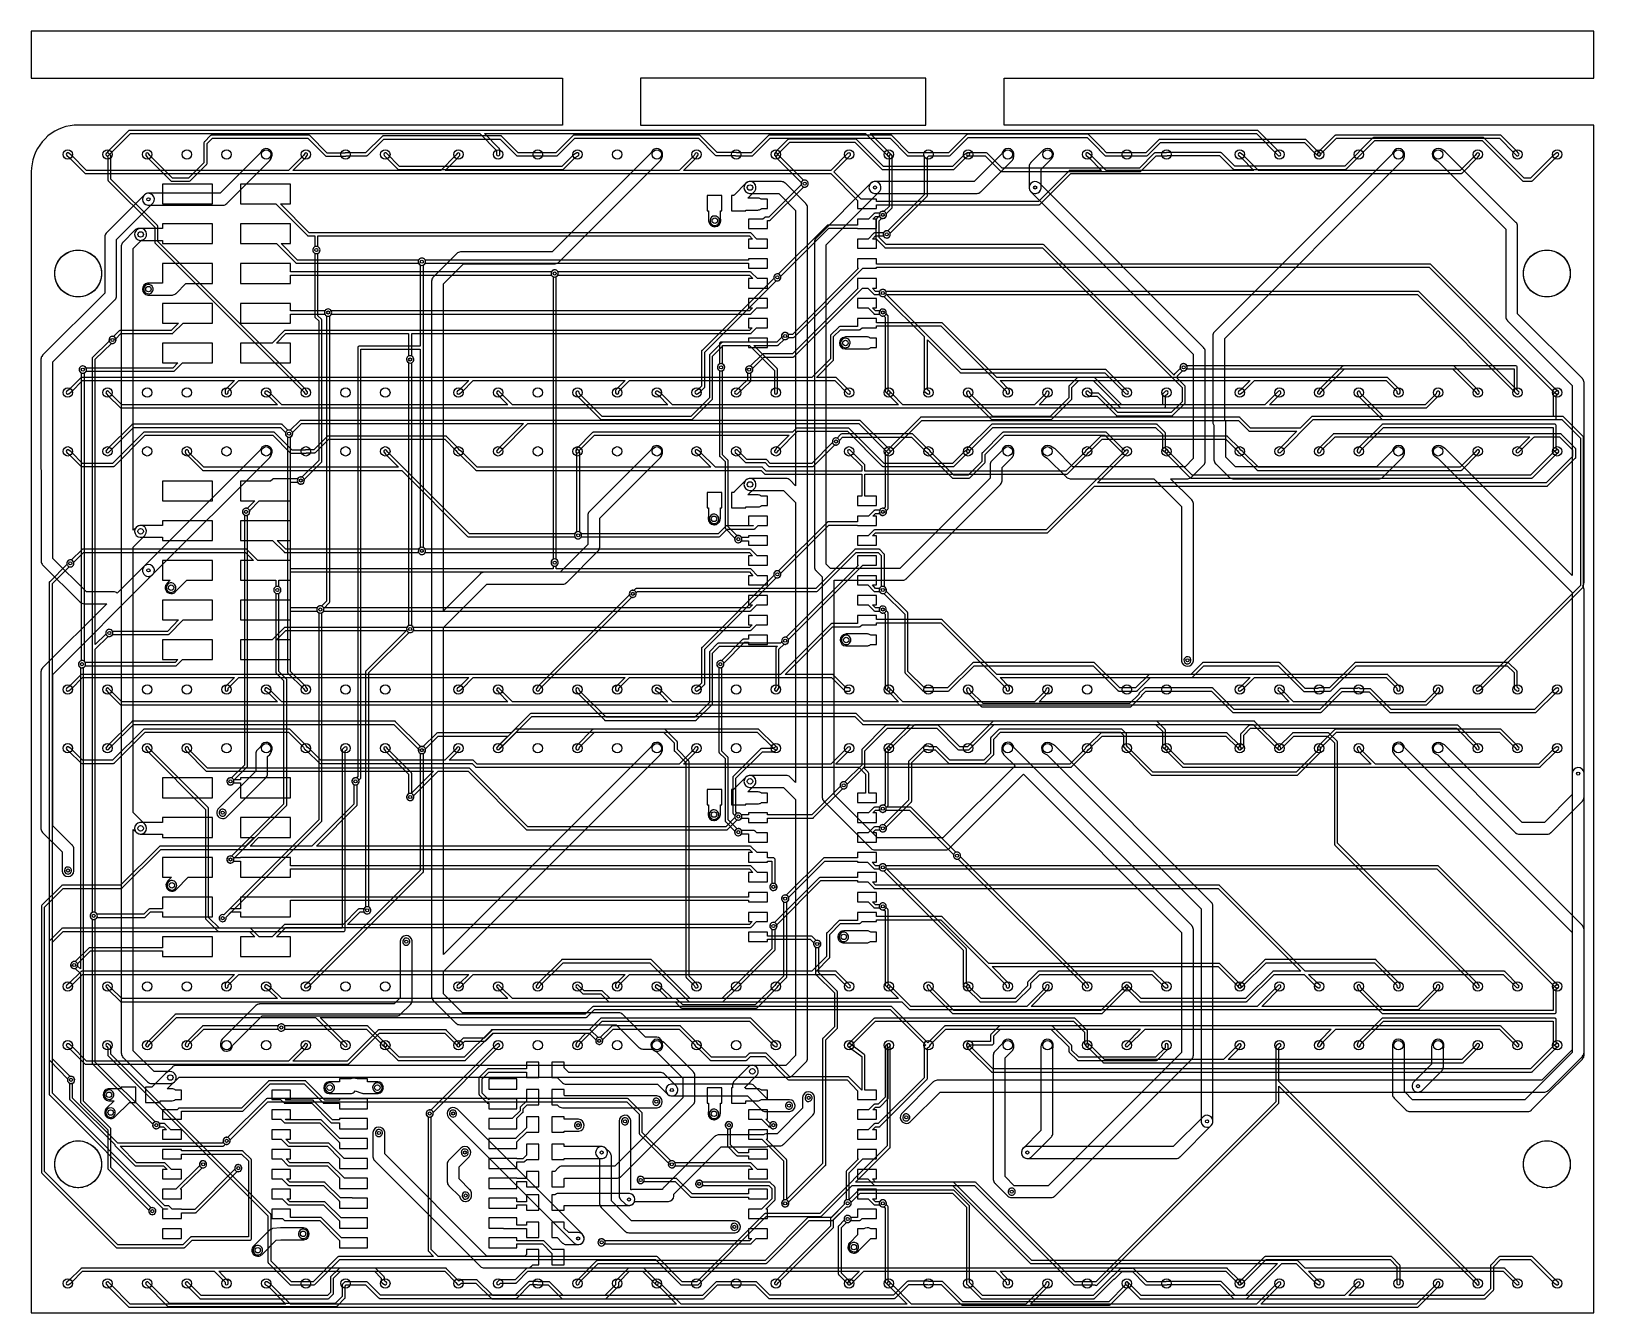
# Model space of a CAD drawing. Header units: millimetres. Extents: x 0 to 100, y 0 to 82.
import ezdxf

# ---------------------------------------------------------------- set-up
doc = ezdxf.new("R2010")
doc.units = ezdxf.units.MM

msp = doc.modelspace()

# ---------------------------------------------------------------- linework, layer by layer
at = {"layer": '16_copper'}
for points in [[(6.3, 75.66, 0.14073), (6.25, 75.64), (6.24, 75.63), (6.24, 75.63), (6.24, 75.63), (6.23, 75.63), (4.93, 74.32), (4.93, 74.32), (4.93, 74.32), (4.81, 74.19), (4.79, 74.17, 0.8128), (4.94, 74.04), (4.95, 74.05), (5.07, 74.18), (6.35, 75.45), (28.71, 75.45), (29.78, 74.38), (29.78, 74.12), (29.78, 74.1, 0.81281), (29.98, 74.1), (29.98, 74.12), (29.98, 74.43), (29.98, 74.43, 0.14073), (29.96, 74.49), (29.96, 74.49), (29.95, 74.5), (29.95, 74.5), (29.95, 74.5), (29, 75.45), (53.4, 75.45), (54.81, 74.05), (54.83, 74.03, 0.81282), (54.96, 74.18), (54.95, 74.19), (53.7, 75.45), (78.41, 75.45), (79.81, 74.05), (79.83, 74.03, 0.81282), (79.96, 74.18), (79.95, 74.19), (78.52, 75.62), (78.52, 75.63, 0.14076), (78.47, 75.65), (78.46, 75.65), (78.45, 75.65), (78.45, 75.65), (78.45, 75.65), (53.48, 75.65), (53.47, 75.65, 0.02985), (53.46, 75.66), (53.45, 75.66), (53.45, 75.66), (53.45, 75.66), (53.44, 75.66), (6.31, 75.66)], [(59.01, 73.15, 0.14073), (59.06, 73.17), (59.07, 73.17), (59.07, 73.18), (59.07, 73.18), (59.07, 73.18), (59.81, 73.92), (60.01, 74.03), (60.03, 74.05, 0.81282), (59.92, 74.22), (59.91, 74.21), (59.7, 74.09), (59.7, 74.09), (59.69, 74.08), (59.68, 74.07), (59.68, 74.07), (59.68, 74.07), (59.68, 74.07), (58.96, 73.35), (54.54, 73.35), (52.82, 75.07), (52.82, 75.08, 0.14076), (52.77, 75.1), (52.76, 75.1), (52.75, 75.1), (52.75, 75.1), (52.75, 75.1), (48.5, 75.1), (48.49, 75.1, 0.14073), (48.44, 75.08), (48.43, 75.08), (48.43, 75.07), (48.43, 75.07), (48.43, 75.07), (47.68, 74.32), (47.68, 74.32), (47.68, 74.32), (47.67, 74.31), (47.58, 74.18), (47.56, 74.16, 0.81282), (47.73, 74.05), (47.74, 74.06), (47.83, 74.18), (48.54, 74.9), (52.71, 74.9), (54.43, 73.18), (54.43, 73.17, 0.14076), (54.48, 73.15), (54.49, 73.15), (54.5, 73.15), (54.5, 73.15), (54.5, 73.15), (59, 73.15)], [(95.14, 74.02, 0.54159), (95.2, 74.18), (95.19, 74.19), (95.07, 74.32), (95.07, 74.32), (95.07, 74.32), (94.07, 75.32), (94.07, 75.33, 0.14076), (94.02, 75.35), (94.01, 75.35), (94, 75.35), (94, 75.35), (94, 75.35), (83.5, 75.35), (83.49, 75.35, 0.14073), (83.44, 75.33), (83.43, 75.33), (83.43, 75.32), (83.43, 75.32), (83.43, 75.32), (82.43, 74.32), (82.43, 74.32), (82.42, 74.32), (82.41, 74.3), (82.33, 74.17), (82.32, 74.15, 0.81281), (82.5, 74.05), (82.51, 74.07), (82.58, 74.19), (83.54, 75.15), (93.96, 75.15), (94.93, 74.18), (95.05, 74.05), (95.06, 74.03, 0.12473), (95.11, 74.02)], [(91.51, 72.9, 0.14073), (91.56, 72.92), (91.57, 72.92), (91.57, 72.93), (91.57, 72.93), (91.57, 72.93), (92.57, 73.93), (92.57, 73.93), (92.57, 73.93), (92.58, 73.94), (92.66, 74.06), (92.68, 74.09, 0.81281), (92.51, 74.19), (92.5, 74.18), (92.42, 74.06), (91.46, 73.1), (78.54, 73.1), (77.57, 74.07), (77.57, 74.07), (77.56, 74.08), (77.4, 74.2), (77.38, 74.21, 0.81281), (77.27, 74.05), (77.28, 74.04), (77.43, 73.92), (78.25, 73.1), (68.79, 73.1), (67.82, 74.07), (67.82, 74.07), (67.82, 74.07), (67.81, 74.08), (67.64, 74.2), (67.62, 74.21, 0.81281), (67.51, 74.05), (67.52, 74.04), (67.68, 73.92), (68.5, 73.1), (66.5, 73.1), (66.49, 73.1, 0.14073), (66.44, 73.08), (66.43, 73.08), (66.43, 73.07), (66.43, 73.07), (66.43, 73.07), (64.46, 71.1), (54.09, 71.1), (54.09, 71.25), (53.12, 71.25), (51.36, 73), (52.41, 74.05), (52.43, 74.07, 0.81282), (52.28, 74.2), (52.27, 74.19), (51.18, 73.1), (41.75, 73.1), (42.57, 73.93), (42.57, 73.93), (42.57, 73.93), (42.58, 73.94), (42.66, 74.06), (42.68, 74.09, 0.81281), (42.51, 74.19), (42.5, 74.18), (42.42, 74.06), (41.46, 73.1), (26.5, 73.1), (27.32, 73.93), (27.32, 73.93), (27.33, 73.94), (27.42, 74.06), (27.43, 74.08, 0.81281), (27.27, 74.19), (27.26, 74.18), (27.17, 74.07), (26.21, 73.1), (16.75, 73.1), (17.57, 73.93), (17.57, 73.93), (17.57, 73.93), (17.58, 73.94), (17.66, 74.06), (17.68, 74.09, 0.81281), (17.51, 74.19), (17.5, 74.18), (17.42, 74.06), (16.46, 73.1), (3.54, 73.1), (2.57, 74.07), (2.57, 74.07), (2.56, 74.08), (2.4, 74.2), (2.38, 74.21, 0.81281), (2.27, 74.05), (2.28, 74.04), (2.43, 73.92), (3.43, 72.93), (3.43, 72.92, 0.14076), (3.48, 72.9), (3.49, 72.9), (3.5, 72.9), (3.5, 72.9), (3.5, 72.9), (51.18, 72.9), (52.89, 71.18), (52.89, 70.65), (54.09, 70.65), (54.09, 70.9), (64.5, 70.9), (64.51, 70.9, 0.14073), (64.56, 70.92), (64.57, 70.92), (64.57, 70.93), (64.57, 70.93), (64.57, 70.93), (66.54, 72.9), (91.5, 72.9)], [(60.51, 71.62), (60.53, 71.62, 0.17213), (60.76, 71.72), (60.76, 71.73), (60.77, 71.73), (60.77, 71.73), (62.77, 73.73), (62.78, 73.74), (62.79, 73.75, 0.17215), (62.88, 73.99), (62.88, 73.99), (62.88, 74), (62.88, 74), (62.88, 74.12), (62.88, 74.17, 0.8501), (62.13, 74.19), (62.12, 74.16), (60.34, 72.38), (54, 72.38), (53.95, 72.38, 0.90684), (53.97, 71.62), (54, 71.62), (60.5, 71.62)], [(64.29, 71.62, 0.36761), (64.63, 71.97), (64.63, 72), (64.63, 73.17), (65.31, 73.85), (65.34, 73.89, 0.90684), (64.79, 74.41), (64.77, 74.39), (63.98, 73.6), (63.97, 73.59), (63.96, 73.58, 0.17215), (63.87, 73.34), (63.87, 73.34), (63.87, 73.33), (63.87, 73.33), (63.87, 72), (63.87, 71.95, 0.36761), (64.24, 71.62)], [(15.95, 70.95), (16.6, 70.95), (16.6, 72.22), (13.4, 72.22), (13.4, 70.95), (15.66, 70.95), (17.68, 68.93), (17.68, 68.92, 0.14076), (17.73, 68.9), (17.74, 68.9), (17.75, 68.9), (17.75, 68.9), (17.75, 68.9), (18.15, 68.9), (18.15, 68.21), (18.13, 68.2, 1), (18.37, 67.8), (18.4, 67.82, 0.50952), (18.37, 68.2), (18.35, 68.21), (18.35, 68.9), (45.96, 68.9), (46.15, 68.7), (45.91, 68.7), (45.91, 68.11), (47.11, 68.11), (47.11, 68.7), (46.44, 68.7), (46.07, 69.07), (46.07, 69.08, 0.14076), (46.02, 69.1), (46.01, 69.1), (46, 69.1), (46, 69.1), (46, 69.1), (17.79, 69.1)], [(45.74, 70.56), (46.51, 70.56), (46.55, 70.57, 0.12881), (46.73, 70.64), (46.74, 70.65), (47.11, 70.65), (47.11, 71.25), (46.74, 71.25), (46.71, 71.26, 0.12881), (46.53, 71.33), (46.51, 71.33), (45.86, 71.33), (46.27, 71.73), (46.3, 71.77, 0.90684), (45.75, 72.29), (45.73, 72.27), (45.01, 71.54), (45, 71.53), (44.99, 71.52, 0.0126), (44.97, 71.51), (44.96, 71.5), (44.96, 71.49), (44.81, 71.49), (44.81, 70.51), (45.74, 70.51)], [(47.11, 69.9), (47.25, 69.9), (47.26, 69.9, 0.14073), (47.31, 69.92), (47.32, 69.92), (47.32, 69.93), (47.32, 69.93), (47.32, 69.93), (49.43, 72.03), (49.45, 72.03, 1), (49.55, 72.47), (49.52, 72.48, 0.50952), (49.28, 72.2), (49.28, 72.18), (47.21, 70.1), (47, 70.1), (46.99, 70.1, 0.14073), (46.94, 70.08), (46.93, 70.08), (46.93, 70.07), (46.93, 70.07), (46.93, 70.07), (46.83, 69.98), (45.91, 69.98), (45.91, 69.38), (47.11, 69.38)], [(7.8, 47.27, 0.90684), (7.25, 47.79), (7.23, 47.77), (5.5, 46.04), (5.5, 46.04, 0.17215), (5.26, 46.13), (5.26, 46.13), (5.25, 46.13), (5.25, 46.13), (3.53, 46.13), (1.39, 48.27), (1.39, 53.99), (1.39, 54.01), (1.39, 54.02, 0.0314), (1.38, 54.07), (1.38, 54.07), (1.38, 60.84), (5.35, 64.81), (5.36, 64.82), (5.37, 64.83, 0.17215), (5.46, 65.07), (5.46, 65.07), (5.46, 65.08), (5.46, 65.08), (5.46, 68.67), (7.77, 70.98), (7.8, 71.02, 0.90684), (7.25, 71.54), (7.23, 71.52), (4.81, 69.1), (4.8, 69.09), (4.79, 69.08, 0.17215), (4.7, 68.84), (4.7, 68.84), (4.7, 68.84), (4.7, 68.83), (4.7, 65.24), (0.73, 61.27), (0.72, 61.26), (0.71, 61.25, 0.17215), (0.62, 61.01), (0.62, 61.01), (0.62, 61), (0.62, 61), (0.62, 54), (0.62, 53.99), (0.62, 53.97, 0.03204), (0.63, 53.92), (0.63, 53.92), (0.63, 48.11), (0.63, 48.1), (0.63, 48.08, 0.17213), (0.73, 47.85), (0.73, 47.85), (0.74, 47.84), (0.74, 47.84), (3.1, 45.48), (3.11, 45.47), (3.12, 45.46, 0.17215), (3.36, 45.37), (3.36, 45.37), (3.36, 45.37), (3.37, 45.37), (4.83, 45.37), (0.73, 41.27), (0.72, 41.26), (0.71, 41.25, 0.17215), (0.62, 41.01), (0.62, 41.01), (0.62, 41), (0.62, 41), (0.62, 31), (0.62, 30.99), (0.62, 30.97, 0.17213), (0.72, 30.74), (0.73, 30.74), (0.73, 30.73), (0.73, 30.73), (1.97, 29.49), (1.97, 28.3), (1.97, 28.25, 0.90684), (2.73, 28.27), (2.73, 28.3), (2.73, 29.65), (2.73, 29.66), (2.73, 29.68, 0.17213), (2.63, 29.91), (2.62, 29.91), (2.62, 29.92), (2.62, 29.92), (1.38, 31.16), (1.38, 40.84), (7.77, 47.23)], [(43.79, 69.5, 0.36761), (44.13, 69.86), (44.13, 69.9, 0.06076), (44.11, 70), (44.11, 70.01), (44.11, 70.51), (44.19, 70.51), (44.19, 71.49), (43.26, 71.49), (43.26, 70.51), (43.34, 70.51), (43.34, 69.9), (43.35, 69.89), (43.35, 69.87, 0.17213), (43.45, 69.64), (43.45, 69.64), (43.45, 69.63), (43.46, 69.63), (43.48, 69.61, 0.18693), (43.74, 69.49)], [(47.8, 66.03, 0.41421), (47.97, 66.3), (47.97, 66.32), (51.04, 69.4), (52.89, 69.4), (52.89, 69.38), (54.09, 69.38), (54.09, 69.98), (53.87, 69.98), (54.04, 70.15), (54.29, 70.15), (54.3, 70.13, 1), (54.7, 70.37), (54.68, 70.4, 0.50952), (54.3, 70.37), (54.29, 70.35), (54, 70.35), (53.99, 70.35, 0.14073), (53.94, 70.33), (53.93, 70.33), (53.93, 70.32), (53.93, 70.32), (53.93, 70.32), (53.58, 69.98), (52.89, 69.98), (52.89, 69.6), (51, 69.6), (50.99, 69.6, 0.14073), (50.94, 69.58), (50.93, 69.58), (50.93, 69.57), (50.93, 69.57), (50.93, 69.57), (47.82, 66.47), (47.8, 66.47, 1), (47.7, 66.03), (47.73, 66.02), (47.77, 66.02)], [(11.6, 69.67), (8.4, 69.67), (8.4, 69.38), (7, 69.38), (6.95, 69.38, 0.90684), (6.97, 68.62), (7, 68.62), (8.4, 68.62), (8.4, 68.41), (11.6, 68.41)], [(47.11, 67.44), (45.91, 67.44), (45.91, 67.35), (25.21, 67.35), (25.2, 67.37, 0.56002), (24.8, 67.37), (24.79, 67.35), (17.04, 67.35), (15.99, 68.41), (16.6, 68.41), (16.6, 69.67), (13.4, 69.67), (13.4, 68.41), (15.7, 68.41), (16.93, 67.18), (16.93, 67.17, 0.14076), (16.98, 67.15), (16.99, 67.15), (17, 67.15), (17, 67.15), (17, 67.15), (24.79, 67.15), (24.8, 67.13, 0.56002), (25.2, 67.13), (25.21, 67.15), (45.91, 67.15), (45.91, 66.84), (47.11, 66.84)], [(54.09, 68.7), (53.85, 68.7), (54.04, 68.9), (54.54, 68.9), (54.55, 68.88, 1), (54.95, 69.12), (54.93, 69.15, 0.50952), (54.55, 69.12), (54.54, 69.1), (54, 69.1), (53.99, 69.1, 0.14073), (53.94, 69.08), (53.93, 69.08), (53.93, 69.07), (53.93, 69.07), (53.93, 69.07), (53.56, 68.7), (52.89, 68.7), (52.89, 68.11), (54.09, 68.11)], [(9.01, 65.12), (9.03, 65.12, 0.17213), (9.26, 65.22), (9.26, 65.23), (9.27, 65.23), (9.27, 65.23), (9.9, 65.87), (11.6, 65.87), (11.6, 67.14), (8.4, 67.14), (8.4, 65.88), (7.5, 65.88), (7.45, 65.88, 0.90684), (7.47, 65.12), (7.5, 65.12), (9, 65.12)], [(47.11, 66.17), (46.48, 66.17), (46.07, 66.57), (46.07, 66.58, 0.14076), (46.02, 66.6), (46.01, 66.6), (46, 66.6), (46, 66.6), (46, 66.6), (33.71, 66.6), (33.7, 66.62, 0.56002), (33.3, 66.62), (33.29, 66.6), (16.6, 66.6), (16.6, 67.14), (13.4, 67.14), (13.4, 65.87), (16.6, 65.87), (16.6, 66.4), (33.29, 66.4), (33.3, 66.38, 0.56002), (33.7, 66.38), (33.71, 66.4), (45.96, 66.4), (46.19, 66.17), (45.91, 66.17), (45.91, 65.56), (47.11, 65.56)], [(97.69, 58.78, 0.54159), (97.73, 58.95), (97.72, 58.96), (97.57, 59.08), (89.57, 67.07), (89.57, 67.08, 0.14076), (89.52, 67.1), (89.51, 67.1), (89.5, 67.1), (89.5, 67.1), (89.5, 67.1), (54.09, 67.1), (54.09, 67.44), (52.89, 67.44), (52.89, 66.84), (52.94, 66.84), (48.71, 62.6), (48.46, 62.6), (48.45, 62.62, 1), (48.05, 62.38), (48.07, 62.35, 0.50952), (48.45, 62.38), (48.46, 62.4), (48.75, 62.4), (48.76, 62.4, 0.14073), (48.81, 62.42), (48.82, 62.42), (48.82, 62.43), (48.82, 62.43), (48.82, 62.43), (53.23, 66.84), (54.09, 66.84), (54.09, 66.9), (89.46, 66.9), (97.43, 58.93), (97.43, 58.93), (97.44, 58.92), (97.6, 58.8), (97.62, 58.79, 0.12473), (97.67, 58.78)], [(95.14, 58.78, 0.54159), (95.2, 58.94), (95.19, 58.95), (88.82, 65.32), (88.82, 65.33, 0.14076), (88.77, 65.35), (88.76, 65.35), (88.75, 65.35), (88.75, 65.35), (88.75, 65.35), (54.71, 65.35), (54.7, 65.37, 0.56002), (54.3, 65.37), (54.29, 65.35), (54.04, 65.35), (53.83, 65.56), (54.09, 65.56), (54.09, 66.17), (52.89, 66.17), (52.89, 65.56), (52.92, 65.56), (48.71, 61.35), (46.85, 61.35), (46.84, 61.35, 0.14073), (46.79, 61.33), (46.78, 61.33), (46.78, 61.32), (46.78, 61.32), (46.78, 61.32), (46.02, 60.57), (46, 60.57, 1), (45.9, 60.13), (45.93, 60.12, 0.50952), (46.17, 60.4), (46.17, 60.42), (46.89, 61.15), (48.75, 61.15), (48.76, 61.15, 0.14073), (48.81, 61.17), (48.82, 61.17), (48.82, 61.18), (48.82, 61.18), (48.82, 61.18), (53.21, 65.56), (53.54, 65.56), (53.93, 65.18), (53.93, 65.17, 0.14076), (53.98, 65.15), (53.99, 65.15), (54, 65.15), (54, 65.15), (54, 65.15), (54.29, 65.15), (54.3, 65.13, 0.56002), (54.7, 65.13), (54.71, 65.15), (88.71, 65.15), (95.05, 58.81), (95.07, 58.79, 0.12473), (95.12, 58.78)], [(5.25, 62.03, 0.41421), (5.42, 62.3), (5.42, 62.32), (5.74, 62.65), (9, 62.65), (9.01, 62.65, 0.14073), (9.06, 62.67), (9.07, 62.67), (9.07, 62.68), (9.07, 62.68), (9.07, 62.68), (9.72, 63.33), (11.6, 63.33), (11.6, 64.59), (8.4, 64.59), (8.4, 63.33), (9.43, 63.33), (8.96, 62.85), (5.7, 62.85), (5.69, 62.85, 0.14073), (5.64, 62.83), (5.63, 62.83), (5.63, 62.82), (5.63, 62.82), (5.63, 62.82), (5.27, 62.47), (5.25, 62.47, 1), (5.15, 62.03), (5.18, 62.02), (5.22, 62.02)], [(16.6, 63.9), (18.79, 63.9), (18.8, 63.88, 0.56002), (19.2, 63.88), (19.21, 63.9), (46, 63.9), (46.01, 63.9, 0.14073), (46.06, 63.92), (46.07, 63.92), (46.07, 63.93), (46.07, 63.93), (46.07, 63.93), (46.44, 64.3), (47.11, 64.3), (47.11, 64.89), (45.91, 64.89), (45.91, 64.3), (46.15, 64.3), (45.96, 64.1), (19.21, 64.1), (19.2, 64.12, 0.56002), (18.8, 64.12), (18.79, 64.1), (16.6, 64.1), (16.6, 64.59), (13.4, 64.59), (13.4, 63.33), (16.6, 63.33)], [(54.55, 63.78, 1), (54.45, 64.22), (54.41, 64.21, 0.15838), (54.3, 64.12), (54.29, 64.1), (54.04, 64.1), (53.85, 64.3), (54.09, 64.3), (54.09, 64.89), (52.89, 64.89), (52.89, 64.3), (53.56, 64.3), (53.93, 63.93), (53.93, 63.92, 0.14076), (53.98, 63.9), (53.99, 63.9), (54, 63.9), (54, 63.9), (54, 63.9), (54.29, 63.9), (54.3, 63.88, 0.28203), (54.52, 63.77)], [(58.32, 63.32, 0.15676), (58.27, 63.35), (58.26, 63.35), (58.25, 63.35), (58.25, 63.35), (58.25, 63.35), (54.09, 63.35), (54.09, 63.62), (52.89, 63.62), (52.89, 63.1), (51.75, 63.1), (51.74, 63.1, 0.14073), (51.69, 63.08), (51.68, 63.08), (51.68, 63.07), (51.68, 63.07), (51.68, 63.07), (51.18, 62.57), (51.17, 62.57, 0.14076), (51.15, 62.52), (51.15, 62.51), (51.15, 62.5), (51.15, 62.5), (51.15, 62.5), (51.15, 61.04), (49.96, 59.85), (3.25, 59.85), (3.24, 59.85, 0.14073), (3.19, 59.83), (3.18, 59.83), (3.18, 59.82), (3.18, 59.82), (3.18, 59.82), (2.43, 59.08), (2.28, 58.96), (2.26, 58.94, 0.81281), (2.39, 58.79), (2.4, 58.8), (2.56, 58.92), (2.56, 58.92), (2.57, 58.93), (3.29, 59.65), (13, 59.65), (12.43, 59.07), (12.42, 59.07, 0.14076), (12.4, 59.02), (12.4, 59.01), (12.4, 59), (12.4, 59), (12.4, 59), (12.4, 58.88), (12.4, 58.86, 0.81281), (12.6, 58.86), (12.6, 58.88), (12.6, 58.96), (13.29, 59.65), (28, 59.65), (27.43, 59.08), (27.28, 58.96), (27.26, 58.94, 0.81281), (27.39, 58.79), (27.4, 58.8), (27.56, 58.92), (27.56, 58.92), (27.57, 58.93), (28.29, 59.65), (38, 59.65), (37.43, 59.07), (37.42, 59.07, 0.14076), (37.4, 59.02), (37.4, 59.01), (37.4, 59), (37.4, 59), (37.4, 59), (37.4, 58.88), (37.4, 58.86, 0.81281), (37.6, 58.86), (37.6, 58.88), (37.6, 58.96), (38.29, 59.65), (51.43, 59.65), (52.27, 58.81), (52.29, 58.79, 0.81282), (52.42, 58.94), (52.41, 58.95), (51.54, 59.82), (51.54, 59.83, 0.14076), (51.49, 59.85), (51.48, 59.85), (51.47, 59.85), (51.47, 59.85), (51.47, 59.85), (50.25, 59.85), (51.32, 60.93), (51.33, 60.93, 0.14076), (51.35, 60.98), (51.35, 60.99), (51.35, 61), (51.35, 61), (51.35, 61), (51.35, 62.46), (51.79, 62.9), (53, 62.9), (53.01, 62.9, 0.14073), (53.06, 62.92), (53.07, 62.92), (53.07, 62.93), (53.07, 62.93), (53.07, 62.93), (53.17, 63.03), (54.09, 63.03), (54.09, 63.15), (58.21, 63.15), (62.4, 58.96), (62.4, 58.88), (62.4, 58.86, 0.81281), (62.6, 58.86), (62.6, 58.88), (62.6, 59), (62.6, 59.01, 0.14073), (62.58, 59.06), (62.58, 59.07), (62.57, 59.07), (62.57, 59.07), (62.57, 59.07), (62, 59.65), (78, 59.65), (77.43, 59.08), (77.28, 58.96), (77.26, 58.94, 0.81281), (77.39, 58.79), (77.4, 58.8), (77.56, 58.92), (77.56, 58.92), (77.57, 58.93), (78.29, 59.65), (86.71, 59.65), (87.4, 58.96), (87.4, 58.88), (87.4, 58.86, 0.81281), (87.6, 58.86), (87.6, 58.88), (87.6, 59), (87.6, 59.01, 0.14073), (87.58, 59.06), (87.58, 59.07), (87.57, 59.07), (87.57, 59.07), (87.57, 59.07), (86.82, 59.82), (86.82, 59.83, 0.14076), (86.77, 59.85), (86.76, 59.85), (86.75, 59.85), (86.75, 59.85), (86.75, 59.85), (61.79, 59.85)], [(16.24, 62.85, 0.14073), (16.19, 62.83), (16.18, 62.83), (16.18, 62.82), (16.18, 62.82), (16.18, 62.82), (15.41, 62.05), (13.4, 62.05), (13.4, 60.79), (16.6, 60.79), (16.6, 62.05), (15.7, 62.05), (16.29, 62.65), (24.15, 62.65), (24.15, 61.21), (24.13, 61.2, 1), (24.37, 60.8), (24.4, 60.82, 0.50952), (24.37, 61.2), (24.35, 61.21), (24.35, 62.65), (46, 62.65), (46.01, 62.65, 0.14073), (46.06, 62.67), (46.07, 62.67), (46.07, 62.68), (46.07, 62.68), (46.07, 62.68), (46.42, 63.03), (47.11, 63.03), (47.11, 63.62), (45.91, 63.62), (45.91, 63.03), (46.13, 63.03), (45.96, 62.85), (16.25, 62.85)], [(3.35, 60.13, 0.19891), (3.5, 60.23), (3.51, 60.25), (9.1, 60.25), (9.11, 60.25, 0.14073), (9.16, 60.27), (9.17, 60.27), (9.17, 60.28), (9.17, 60.28), (9.17, 60.28), (9.68, 60.79), (11.6, 60.79), (11.6, 62.05), (8.4, 62.05), (8.4, 60.79), (9.39, 60.79), (9.06, 60.45), (3.51, 60.45), (3.5, 60.47, 1), (3.1, 60.23), (3.12, 60.2, 0.24008), (3.32, 60.12)], [(44.2, 60.28, 0.66818), (44.27, 60.7), (44.25, 60.71), (44.25, 61.9), (45.91, 61.9), (45.91, 61.76), (47.11, 61.76), (47.11, 62.36), (45.91, 62.36), (45.91, 62.1), (44.15, 62.1), (44.14, 62.1), (44.13, 62.1, 0.32058), (44.05, 62.02), (44.05, 62.01, 0.01345), (44.05, 62.01), (44.05, 62), (44.05, 60.71), (44.03, 60.7, 0.78833), (44.17, 60.27)], [(53.54, 61.68, 0.12881), (53.72, 61.75), (53.73, 61.76), (54.09, 61.76), (54.09, 62.36), (53.73, 62.36), (53.7, 62.37, 0.12881), (53.52, 62.44), (53.49, 62.44), (52.11, 62.44), (52.06, 62.43, 0.90684), (52.08, 61.67), (52.11, 61.67), (53.49, 61.67)], [(92.61, 58.78, 0.46386), (92.67, 58.92), (92.66, 58.94), (92.58, 59.06), (92.58, 59.06), (92.58, 59.06), (92.57, 59.07), (91.07, 60.57), (91.07, 60.58, 0.14076), (91.02, 60.6), (91.01, 60.6), (91, 60.6), (91, 60.6), (91, 60.6), (73.96, 60.6), (73.95, 60.62, 1), (73.55, 60.38), (73.57, 60.35, 0.50952), (73.95, 60.38), (73.96, 60.4), (90.96, 60.4), (92.42, 58.94), (92.5, 58.82), (92.51, 58.8, 0.18832), (92.58, 58.78)], [(5.07, 58.82), (4.95, 58.95), (4.94, 58.97, 0.81281), (4.8, 58.82), (4.81, 58.81), (4.93, 58.68), (4.93, 58.68), (4.93, 58.68), (5.68, 57.93), (5.68, 57.92, 0.14076), (5.73, 57.9), (5.74, 57.9), (5.75, 57.9), (5.75, 57.9), (5.75, 57.9), (89.25, 57.9), (89.26, 57.9, 0.14073), (89.31, 57.92), (89.32, 57.92), (89.32, 57.93), (89.32, 57.93), (89.32, 57.93), (90.07, 58.68), (90.07, 58.68), (90.08, 58.68, 0.06212), (90.09, 58.7), (90.1, 58.72), (90.14, 58.85), (90.14, 58.87, 0.81281), (89.95, 58.93), (89.94, 58.91), (89.91, 58.8), (89.21, 58.1), (79.25, 58.1), (79.95, 58.81), (79.97, 58.83, 0.81282), (79.82, 58.96), (79.81, 58.95), (78.96, 58.1), (64.5, 58.1), (65.07, 58.68), (65.07, 58.68), (65.08, 58.68, 0.06212), (65.09, 58.7), (65.1, 58.72), (65.14, 58.85), (65.14, 58.87, 0.81281), (64.95, 58.93), (64.94, 58.91), (64.91, 58.8), (64.21, 58.1), (55.79, 58.1), (55.07, 58.82), (54.95, 58.95), (54.94, 58.97, 0.81281), (54.8, 58.82), (54.81, 58.81), (54.93, 58.68), (54.93, 58.68), (54.93, 58.68), (55.5, 58.1), (41.04, 58.1), (40.32, 58.82), (40.32, 58.82), (40.32, 58.83), (40.3, 58.84), (40.09, 58.97), (40.07, 58.98, 0.81281), (39.97, 58.8), (39.99, 58.79), (40.19, 58.67), (40.75, 58.1), (30.79, 58.1), (30.07, 58.82), (29.95, 58.95), (29.94, 58.97, 0.81281), (29.8, 58.82), (29.81, 58.81), (29.93, 58.68), (29.93, 58.68), (29.93, 58.68), (30.5, 58.1), (16.04, 58.1), (15.32, 58.82), (15.32, 58.82), (15.32, 58.83), (15.3, 58.84), (15.09, 58.97), (15.07, 58.98, 0.81281), (14.97, 58.8), (14.99, 58.79), (15.19, 58.67), (15.75, 58.1), (5.79, 58.1)], [(17.24, 57.1, 0.14073), (17.19, 57.08), (17.18, 57.08), (17.18, 57.07), (17.18, 57.07), (17.18, 57.07), (16.57, 56.47), (16.55, 56.47, 0.11836), (16.45, 56.47), (16.43, 56.47), (16.07, 56.82), (16.07, 56.83, 0.14076), (16.02, 56.85), (16.01, 56.85), (16, 56.85), (16, 56.85), (16, 56.85), (6.5, 56.85), (6.49, 56.85, 0.14073), (6.44, 56.83), (6.43, 56.83), (6.43, 56.82), (6.43, 56.82), (6.43, 56.82), (4.93, 55.32), (4.93, 55.32), (4.93, 55.32), (4.81, 55.19), (4.79, 55.17, 0.8128), (4.94, 55.04), (4.95, 55.05), (5.07, 55.18), (6.54, 56.65), (15.96, 56.65), (16.28, 56.32), (16.28, 56.3, 1), (16.72, 56.2), (16.73, 56.23, 0.0787), (16.72, 56.3), (16.72, 56.32), (17.29, 56.9), (31.5, 56.9), (29.93, 55.32), (29.93, 55.32), (29.93, 55.32), (29.81, 55.19), (29.79, 55.17, 0.8128), (29.94, 55.04), (29.95, 55.05), (30.07, 55.18), (31.79, 56.9), (52.96, 56.9), (54.81, 55.05), (54.82, 55.04), (54.82, 55.03, 0.32057), (54.94, 55.04), (54.94, 55.04), (54.95, 55.04), (54.95, 55.04), (54.95, 55.05), (55.07, 55.18), (56.99, 57.1), (77.26, 57.1), (77.93, 56.43), (77.93, 56.42, 0.14076), (77.98, 56.4), (77.99, 56.4), (78, 56.4), (78, 56.4), (78, 56.4), (81, 56.4), (79.93, 55.32), (79.93, 55.32), (79.93, 55.32), (79.81, 55.19), (79.79, 55.17, 0.8128), (79.94, 55.04), (79.95, 55.05), (80.07, 55.18), (82.04, 57.15), (97.96, 57.15), (99.15, 55.96), (99.15, 46.54), (92.68, 40.08), (92.52, 39.96), (92.5, 39.95, 0.81282), (92.62, 39.79), (92.64, 39.8), (92.81, 39.92), (92.81, 39.92), (92.81, 39.92), (92.82, 39.93), (99.32, 46.43), (99.33, 46.43, 0.14076), (99.35, 46.48), (99.35, 46.49), (99.35, 46.5), (99.35, 46.5), (99.35, 46.5), (99.35, 56), (99.35, 56.01, 0.14073), (99.33, 56.06), (99.33, 56.07), (99.32, 56.07), (99.32, 56.07), (99.32, 56.07), (98.07, 57.32), (98.07, 57.33, 0.14076), (98.02, 57.35), (98.01, 57.35), (98, 57.35), (98, 57.35), (98, 57.35), (82, 57.35), (81.99, 57.35, 0.14073), (81.94, 57.33), (81.93, 57.33), (81.93, 57.32), (81.93, 57.32), (81.93, 57.32), (81.21, 56.6), (78.04, 56.6), (77.37, 57.27), (77.37, 57.28, 0.14076), (77.32, 57.3), (77.31, 57.3), (77.3, 57.3), (77.3, 57.3), (77.3, 57.3), (56.95, 57.3), (56.94, 57.3, 0.14073), (56.89, 57.28), (56.88, 57.28), (56.88, 57.27), (56.88, 57.27), (56.88, 57.27), (54.93, 55.32), (54.93, 55.32), (54.93, 55.32), (54.88, 55.27), (53.07, 57.07), (53.07, 57.08, 0.14076), (53.02, 57.1), (53.01, 57.1), (53, 57.1), (53, 57.1), (53, 57.1), (17.25, 57.1)], [(46.93, 53.68, 0.15676), (46.98, 53.65), (46.99, 53.65), (47, 53.65), (47, 53.65), (47, 53.65), (53.15, 53.65), (53.15, 52.25), (52.89, 52.25), (52.89, 51.65), (54.09, 51.65), (54.09, 52.25), (53.35, 52.25), (53.35, 53.65), (66.25, 53.65), (66.26, 53.65, 0.14073), (66.31, 53.67), (66.32, 53.67), (66.32, 53.68), (66.32, 53.68), (66.32, 53.68), (67.57, 54.93), (67.57, 54.93), (67.57, 54.93), (67.58, 54.94), (67.66, 55.05), (67.81, 55.17), (67.81, 55.17), (67.82, 55.18), (68.54, 55.9), (76.46, 55.9), (77.17, 55.18), (77.26, 55.06), (77.26, 55.06), (77.27, 55.05), (77.27, 55.05), (77.27, 55.04), (77.28, 55.04), (77.28, 55.04), (77.43, 54.92), (78.43, 53.93), (78.43, 53.92, 0.14076), (78.48, 53.9), (78.49, 53.9), (78.5, 53.9), (78.5, 53.9), (78.5, 53.9), (91.5, 53.9), (91.51, 53.9, 0.14073), (91.56, 53.92), (91.57, 53.92), (91.57, 53.93), (91.57, 53.93), (91.57, 53.93), (92.57, 54.93), (92.57, 54.93), (92.57, 54.93), (92.58, 54.94), (92.66, 55.06), (92.68, 55.09, 0.81281), (92.51, 55.19), (92.5, 55.18), (92.42, 55.06), (91.46, 54.1), (78.54, 54.1), (77.57, 55.07), (77.57, 55.07), (77.56, 55.08), (77.41, 55.19), (77.33, 55.31), (77.33, 55.31), (77.33, 55.31), (77.32, 55.32), (76.57, 56.07), (76.57, 56.08, 0.14076), (76.52, 56.1), (76.51, 56.1), (76.5, 56.1), (76.5, 56.1), (76.5, 56.1), (68.5, 56.1), (68.49, 56.1, 0.14073), (68.44, 56.08), (68.43, 56.08), (68.43, 56.07), (68.43, 56.07), (68.43, 56.07), (67.68, 55.33), (67.52, 55.2), (67.51, 55.19), (67.51, 55.19), (67.5, 55.18, 0.01338), (67.5, 55.18), (67.5, 55.18), (67.42, 55.06), (66.21, 53.85), (53.35, 53.85), (53.35, 54.21), (53.35, 54.22, 0.14073), (53.33, 54.27), (53.33, 54.28), (53.32, 54.28), (53.32, 54.28), (53.32, 54.28), (52.41, 55.19), (52.39, 55.21, 0.81282), (52.26, 55.06), (52.27, 55.05), (53.15, 54.17), (53.15, 53.85), (47.04, 53.85), (46.82, 54.07), (46.82, 54.08, 0.14076), (46.77, 54.1), (46.76, 54.1), (46.75, 54.1), (46.75, 54.1), (46.75, 54.1), (43.79, 54.1), (42.82, 55.07), (42.82, 55.07), (42.82, 55.07), (42.81, 55.08), (42.64, 55.2), (42.62, 55.21, 0.81281), (42.51, 55.05), (42.52, 55.04), (42.68, 54.92), (43.5, 54.1), (28.54, 54.1), (27.57, 55.07), (27.57, 55.07), (27.56, 55.08), (27.41, 55.19), (27.33, 55.31), (27.33, 55.31), (27.33, 55.31), (27.32, 55.32), (26.57, 56.07), (26.57, 56.08, 0.14076), (26.52, 56.1), (26.51, 56.1), (26.5, 56.1), (26.5, 56.1), (26.5, 56.1), (19, 56.1), (18.99, 56.1, 0.14073), (18.94, 56.08), (18.93, 56.08), (18.93, 56.07), (18.93, 56.07), (18.93, 56.07), (18.08, 55.22), (17.58, 55.22), (17.57, 55.22, 0.14073), (17.52, 55.2), (17.52, 55.2), (16.69, 55.2), (15.57, 56.32), (15.57, 56.33, 0.14076), (15.52, 56.35), (15.51, 56.35), (15.5, 56.35), (15.5, 56.35), (15.5, 56.35), (7.25, 56.35), (7.24, 56.35, 0.14073), (7.19, 56.33), (7.18, 56.33), (7.18, 56.32), (7.18, 56.32), (7.18, 56.32), (5.21, 54.35), (3.29, 54.35), (2.57, 55.07), (2.57, 55.07), (2.56, 55.08), (2.4, 55.2), (2.38, 55.21, 0.81281), (2.27, 55.05), (2.28, 55.04), (2.43, 54.92), (3.18, 54.18), (3.18, 54.17, 0.14076), (3.23, 54.15), (3.24, 54.15), (3.25, 54.15), (3.25, 54.15), (3.25, 54.15), (5.25, 54.15), (5.26, 54.15, 0.14073), (5.31, 54.17), (5.32, 54.17), (5.32, 54.18), (5.32, 54.18), (5.32, 54.18), (7.29, 56.15), (15.46, 56.15), (16.58, 55.03), (16.58, 55.02, 0.14076), (16.63, 55), (16.64, 55), (16.65, 55), (16.65, 55), (16.65, 55), (17.56, 55), (17.57, 55, 0.11998), (17.62, 55.02), (17.62, 55.02), (18.12, 55.02), (18.13, 55.02, 0.14073), (18.18, 55.04), (18.19, 55.04), (18.19, 55.05), (18.19, 55.05), (18.19, 55.05), (19.04, 55.9), (26.46, 55.9), (27.17, 55.18), (27.26, 55.06), (27.26, 55.06), (27.27, 55.05), (27.27, 55.05), (27.27, 55.04), (27.28, 55.04), (27.28, 55.04), (27.43, 54.92), (28.43, 53.93), (28.43, 53.92, 0.14076), (28.48, 53.9), (28.49, 53.9), (28.5, 53.9), (28.5, 53.9), (28.5, 53.9), (46.71, 53.9)], [(52.24, 56.4), (54.46, 54.18), (54.47, 54.17, 0.14076), (54.52, 54.15), (54.53, 54.15), (54.53, 54.15), (54.53, 54.15), (54.54, 54.15), (59, 54.15), (59.01, 54.15, 0.14073), (59.06, 54.17), (59.07, 54.17), (59.07, 54.18), (59.07, 54.18), (59.07, 54.18), (59.81, 54.92), (60.01, 55.03), (60.03, 55.05, 0.81282), (59.92, 55.22), (59.91, 55.21), (59.7, 55.09), (59.7, 55.09), (59.69, 55.08), (59.68, 55.07), (59.68, 55.07), (59.68, 55.07), (59.68, 55.07), (58.96, 54.35), (54.58, 54.35), (52.36, 56.57), (52.35, 56.58, 0.14076), (52.3, 56.6), (52.29, 56.6), (52.29, 56.6), (52.29, 56.6), (52.29, 56.6), (49, 56.6), (48.99, 56.6, 0.14073), (48.94, 56.58), (48.93, 56.58), (48.93, 56.57), (48.93, 56.57), (48.93, 56.57), (48.71, 56.35), (36, 56.35), (35.99, 56.35, 0.14073), (35.94, 56.33), (35.93, 56.33), (35.93, 56.32), (35.93, 56.32), (35.93, 56.32), (34.93, 55.32), (34.93, 55.32), (34.92, 55.32, 0.06212), (34.91, 55.3), (34.9, 55.28), (34.86, 55.15), (34.86, 55.13, 0.81281), (35.05, 55.07), (35.06, 55.09), (35.09, 55.2), (36.04, 56.15), (48.5, 56.15), (47.68, 55.32), (47.68, 55.32), (47.68, 55.32), (47.67, 55.31), (47.58, 55.18), (47.56, 55.16, 0.81282), (47.73, 55.05), (47.74, 55.06), (47.83, 55.18), (49.04, 56.4)], [(83.39, 56.25, 0.14073), (83.34, 56.23), (83.33, 56.23), (83.33, 56.22), (83.33, 56.22), (83.33, 56.22), (82.43, 55.32), (82.43, 55.32), (82.42, 55.32), (82.41, 55.3), (82.33, 55.17), (82.32, 55.15, 0.81281), (82.5, 55.05), (82.51, 55.07), (82.58, 55.19), (83.44, 56.05), (95.9, 56.05), (95.05, 55.19), (95.03, 55.17, 0.81282), (95.18, 55.04), (95.19, 55.05), (96.17, 56.03), (96.18, 56.03), (96.18, 56.04, 0.02043), (96.19, 56.05), (96.19, 56.05), (97.81, 56.05), (98.65, 55.21), (98.65, 54.79), (96.96, 53.1), (68.25, 53.1), (70.19, 55.05), (70.21, 55.07, 0.81282), (70.06, 55.2), (70.05, 55.19), (64.96, 50.1), (54, 50.1), (53.99, 50.1, 0.14073), (53.94, 50.08), (53.93, 50.08), (53.93, 50.07), (53.93, 50.07), (53.93, 50.07), (53.56, 49.71), (52.89, 49.71), (52.89, 49.11), (54.09, 49.11), (54.09, 49.71), (53.85, 49.71), (54.04, 49.9), (65, 49.9), (65.01, 49.9, 0.14073), (65.06, 49.92), (65.07, 49.92), (65.07, 49.93), (65.07, 49.93), (65.07, 49.93), (68.04, 52.9), (97, 52.9), (97.01, 52.9, 0.14073), (97.06, 52.92), (97.07, 52.92), (97.07, 52.93), (97.07, 52.93), (97.07, 52.93), (98.82, 54.68), (98.83, 54.68, 0.14076), (98.85, 54.73), (98.85, 54.74), (98.85, 54.75), (98.85, 54.75), (98.85, 54.75), (98.85, 55.25), (98.85, 55.26, 0.14073), (98.83, 55.31), (98.83, 55.32), (98.82, 55.32), (98.82, 55.32), (98.82, 55.32), (97.92, 56.22), (97.92, 56.23, 0.14076), (97.87, 56.25), (97.86, 56.25), (97.85, 56.25), (97.85, 56.25), (97.85, 56.25), (83.4, 56.25)], [(22.74, 55.18, 0.92147), (22.57, 55.07), (22.58, 55.06), (22.67, 54.94), (22.67, 54.94), (22.68, 54.93), (23.5, 54.1), (11.04, 54.1), (10.09, 55.05), (10.06, 55.15), (10.05, 55.17, 0.81281), (9.86, 55.1), (9.86, 55.09), (9.9, 54.97), (9.9, 54.97), (9.91, 54.96, 0.06213), (9.92, 54.94), (9.93, 54.93), (10.93, 53.93), (10.93, 53.92, 0.14076), (10.98, 53.9), (10.99, 53.9), (11, 53.9), (11, 53.9), (11, 53.9), (23.71, 53.9), (27.93, 49.68), (27.93, 49.67, 0.14076), (27.98, 49.65), (27.99, 49.65), (28, 49.65), (28, 49.65), (28, 49.65), (34.79, 49.65), (34.8, 49.63, 0.56002), (35.2, 49.63), (35.21, 49.65), (44, 49.65), (44.01, 49.65, 0.14073), (44.06, 49.67), (44.07, 49.67), (44.07, 49.68), (44.07, 49.68), (44.07, 49.68), (44.54, 50.15), (46.25, 50.15), (46.26, 50.15, 0.14073), (46.31, 50.17), (46.32, 50.17), (46.32, 50.18), (46.32, 50.18), (46.32, 50.18), (46.52, 50.38), (47.11, 50.38), (47.11, 50.98), (45.91, 50.98), (45.91, 50.38), (46.23, 50.38), (46.21, 50.35), (44.5, 50.35), (44.49, 50.35, 0.14073), (44.44, 50.33), (44.43, 50.33), (44.43, 50.32), (44.43, 50.32), (44.43, 50.32), (43.96, 49.85), (35.21, 49.85), (35.2, 49.87, 0.56002), (34.8, 49.87), (34.79, 49.85), (28.04, 49.85), (22.83, 55.07)], [(50.01, 54.15, 0.14073), (50.06, 54.17), (50.07, 54.17), (50.07, 54.18), (50.07, 54.18), (50.07, 54.18), (51.43, 55.53), (51.45, 55.53, 1), (51.55, 55.97), (51.52, 55.98, 0.50952), (51.28, 55.7), (51.28, 55.68), (49.96, 54.35), (47.29, 54.35), (47.07, 54.57), (47.07, 54.58, 0.14076), (47.02, 54.6), (47.01, 54.6), (47, 54.6), (47, 54.6), (47, 54.6), (45.79, 54.6), (45.32, 55.07), (45.32, 55.07), (45.32, 55.07), (45.19, 55.19), (45.17, 55.21, 0.8128), (45.04, 55.06), (45.05, 55.05), (45.18, 54.93), (45.68, 54.43), (45.68, 54.42, 0.14076), (45.73, 54.4), (45.74, 54.4), (45.75, 54.4), (45.75, 54.4), (45.75, 54.4), (46.96, 54.4), (47.18, 54.18), (47.18, 54.17, 0.14076), (47.23, 54.15), (47.24, 54.15), (47.25, 54.15), (47.25, 54.15), (47.25, 54.15), (50, 54.15)], [(96.01, 53.4, 0.14073), (96.06, 53.42), (96.07, 53.42), (96.07, 53.43), (96.07, 53.43), (96.07, 53.43), (97.57, 54.92), (97.72, 55.04), (97.74, 55.06, 0.81281), (97.61, 55.21), (97.6, 55.2), (97.44, 55.08), (97.44, 55.08), (97.43, 55.07), (95.96, 53.6), (74.29, 53.6), (72.83, 55.07), (72.74, 55.18), (72.72, 55.2, 0.81281), (72.57, 55.07), (72.58, 55.06), (72.67, 54.94), (72.67, 54.94), (72.68, 54.93), (74.18, 53.43), (74.18, 53.42, 0.14076), (74.23, 53.4), (74.24, 53.4), (74.25, 53.4), (74.25, 53.4), (74.25, 53.4), (96, 53.4)], [(13.8, 51.03, 0.41421), (13.97, 51.3), (13.97, 51.32), (14.59, 51.95), (16.6, 51.95), (16.6, 53.15), (17.04, 53.15), (17.05, 53.13, 1), (17.45, 53.37), (17.43, 53.4, 0.50952), (17.05, 53.37), (17.04, 53.35), (15.5, 53.35), (15.49, 53.35, 0.14073), (15.44, 53.33), (15.43, 53.33), (15.43, 53.32), (15.43, 53.32), (15.43, 53.32), (15.32, 53.22), (13.4, 53.22), (13.4, 51.95), (14.3, 51.95), (13.82, 51.47), (13.8, 51.47, 1), (13.7, 51.03), (13.73, 51.02), (13.77, 51.02)], [(45.74, 51.56), (46.51, 51.56), (46.55, 51.57, 0.12881), (46.73, 51.64), (46.74, 51.65), (47.11, 51.65), (47.11, 52.25), (46.74, 52.25), (46.71, 52.26, 0.12881), (46.53, 52.33), (46.51, 52.33), (45.86, 52.33), (46.27, 52.73), (46.3, 52.77, 0.90684), (45.75, 53.29), (45.73, 53.27), (45.01, 52.54), (45, 52.53), (44.99, 52.52, 0.0126), (44.97, 52.51), (44.96, 52.5), (44.96, 52.49), (44.81, 52.49), (44.81, 51.51), (45.74, 51.51)], [(43.73, 50.42, 0.1549), (43.95, 50.51), (43.97, 50.53), (43.99, 50.56, 0.19223), (44.11, 50.82), (44.11, 50.82), (44.11, 50.82), (44.11, 50.83), (44.11, 51.51), (44.19, 51.51), (44.19, 52.49), (43.26, 52.49), (43.26, 51.51), (43.34, 51.51), (43.34, 50.93), (43.33, 50.9), (43.32, 50.86), (43.32, 50.81, 0.40441), (43.68, 50.42)], [(47.8, 47.03, 0.41421), (47.97, 47.3), (47.97, 47.32), (51.04, 50.4), (52.89, 50.4), (52.89, 50.38), (54.09, 50.38), (54.09, 50.98), (53.87, 50.98), (54.04, 51.15), (54.29, 51.15), (54.3, 51.13, 1), (54.7, 51.37), (54.68, 51.4, 0.50952), (54.3, 51.37), (54.29, 51.35), (54, 51.35), (53.99, 51.35, 0.14073), (53.94, 51.33), (53.93, 51.33), (53.93, 51.32), (53.93, 51.32), (53.93, 51.32), (53.58, 50.98), (52.89, 50.98), (52.89, 50.6), (51, 50.6), (50.99, 50.6, 0.14073), (50.94, 50.58), (50.93, 50.58), (50.93, 50.57), (50.93, 50.57), (50.93, 50.57), (47.82, 47.47), (47.8, 47.47, 1), (47.7, 47.03), (47.73, 47.02), (47.77, 47.02)], [(11.6, 50.68), (8.4, 50.68), (8.4, 50.38), (7, 50.38), (6.95, 50.38, 0.90684), (6.97, 49.62), (7, 49.62), (8.4, 49.62), (8.4, 49.41), (11.6, 49.41)], [(47.11, 48.44), (46.46, 48.44), (46.07, 48.82), (46.07, 48.83, 0.14076), (46.02, 48.85), (46.01, 48.85), (46, 48.85), (46, 48.85), (46, 48.85), (25.21, 48.85), (25.2, 48.87, 0.56002), (24.8, 48.87), (24.79, 48.85), (16.29, 48.85), (15.74, 49.41), (16.6, 49.41), (16.6, 50.68), (13.4, 50.68), (13.4, 49.41), (15.45, 49.41), (16.18, 48.68), (16.18, 48.67, 0.14076), (16.23, 48.65), (16.24, 48.65), (16.25, 48.65), (16.25, 48.65), (16.25, 48.65), (24.79, 48.65), (24.8, 48.63, 0.56002), (25.2, 48.63), (25.21, 48.65), (45.96, 48.65), (46.17, 48.44), (45.91, 48.44), (45.91, 47.84), (47.11, 47.84)], [(47.11, 49.71), (45.91, 49.71), (45.91, 49.6), (45.46, 49.6), (45.45, 49.62, 1), (45.05, 49.38), (45.07, 49.35, 0.50952), (45.45, 49.38), (45.46, 49.4), (45.91, 49.4), (45.91, 49.11), (47.11, 49.11)], [(46.19, 47.16), (45.91, 47.16), (45.91, 46.57), (47.11, 46.57), (47.11, 47.16), (46.48, 47.16), (46.07, 47.57), (46.07, 47.58, 0.14076), (46.02, 47.6), (46.01, 47.6), (46, 47.6), (46, 47.6), (46, 47.6), (33.6, 47.6), (33.6, 47.79), (33.62, 47.8, 1), (33.38, 48.2), (33.35, 48.18, 0.50952), (33.38, 47.8), (33.4, 47.79), (33.4, 47.6), (16.6, 47.6), (16.6, 48.14), (14.51, 48.14), (13.82, 48.82), (13.82, 48.83, 0.14076), (13.77, 48.85), (13.76, 48.85), (13.75, 48.85), (13.75, 48.85), (13.75, 48.85), (3.3, 48.85), (3.29, 48.85, 0.14073), (3.24, 48.83), (3.23, 48.83), (3.23, 48.82), (3.23, 48.82), (3.23, 48.82), (2.57, 48.17), (2.55, 48.17, 1), (2.45, 47.73), (2.48, 47.72, 0.50952), (2.72, 48), (2.72, 48.02), (3.34, 48.65), (13.71, 48.65), (14.22, 48.14), (13.4, 48.14), (13.4, 46.87), (15.65, 46.87), (15.65, 46.46), (15.63, 46.45, 1), (15.87, 46.05), (15.9, 46.07, 0.50952), (15.87, 46.45), (15.85, 46.46), (15.85, 46.87), (16.6, 46.87), (16.6, 47.4), (45.96, 47.4)], [(8.98, 46.02, 0.16151), (9.2, 46.11), (9.22, 46.13), (9.95, 46.87), (11.6, 46.87), (11.6, 48.14), (8.4, 48.14), (8.4, 46.87), (8.88, 46.87), (8.68, 46.67), (8.65, 46.63, 0.60546), (8.93, 46.02)], [(38.55, 45.78, 0.41421), (38.72, 46.05), (38.72, 46.07), (38.79, 46.15), (50.25, 46.15), (50.26, 46.15, 0.14073), (50.31, 46.17), (50.32, 46.17), (50.32, 46.18), (50.32, 46.18), (50.32, 46.18), (52.79, 48.65), (54.21, 48.65), (54.4, 48.46), (54.4, 46.46), (54.38, 46.45, 0.11836), (54.3, 46.37), (54.29, 46.35), (54.04, 46.35), (53.83, 46.57), (54.09, 46.57), (54.09, 47.16), (52.89, 47.16), (52.89, 46.57), (53.54, 46.57), (53.93, 46.18), (53.93, 46.17, 0.14076), (53.98, 46.15), (53.99, 46.15), (54, 46.15), (54, 46.15), (54, 46.15), (54.29, 46.15), (54.3, 46.13, 1), (54.7, 46.37), (54.68, 46.4, 0.0787), (54.62, 46.45), (54.6, 46.46), (54.6, 48.5), (54.6, 48.51, 0.14073), (54.58, 48.56), (54.58, 48.57), (54.57, 48.57), (54.57, 48.57), (54.57, 48.57), (54.32, 48.82), (54.32, 48.83, 0.14076), (54.27, 48.85), (54.26, 48.85), (54.25, 48.85), (54.25, 48.85), (54.25, 48.85), (52.75, 48.85), (52.74, 48.85, 0.14073), (52.69, 48.83), (52.68, 48.83), (52.68, 48.82), (52.68, 48.82), (52.68, 48.82), (50.21, 46.35), (38.75, 46.35), (38.74, 46.35, 0.14073), (38.69, 46.33), (38.68, 46.33), (38.68, 46.32), (38.68, 46.32), (38.68, 46.32), (38.57, 46.22), (38.55, 46.22, 1), (38.45, 45.78), (38.48, 45.77), (38.52, 45.77)], [(48.3, 42.78, 0.41421), (48.47, 43.05), (48.47, 43.07), (53.23, 47.84), (54.09, 47.84), (54.09, 48.44), (52.89, 48.44), (52.89, 47.84), (52.94, 47.84), (48.32, 43.22), (48.3, 43.22, 1), (48.2, 42.78), (48.23, 42.77), (48.27, 42.77)], [(5.05, 43.28, 0.19891), (5.2, 43.38), (5.21, 43.4), (8.75, 43.4), (8.76, 43.4, 0.14073), (8.81, 43.42), (8.82, 43.42), (8.82, 43.43), (8.82, 43.43), (8.82, 43.43), (9.72, 44.33), (11.6, 44.33), (11.6, 45.59), (8.4, 45.59), (8.4, 44.33), (9.43, 44.33), (8.71, 43.6), (5.21, 43.6), (5.2, 43.62, 1), (4.8, 43.38), (4.82, 43.35, 0.24008), (5.02, 43.27)], [(16.6, 44.9), (18.29, 44.9), (18.3, 44.88, 0.56002), (18.7, 44.88), (18.71, 44.9), (46, 44.9), (46.01, 44.9, 0.14073), (46.06, 44.92), (46.07, 44.92), (46.07, 44.93), (46.07, 44.93), (46.07, 44.93), (46.44, 45.3), (47.11, 45.3), (47.11, 45.9), (45.91, 45.9), (45.91, 45.3), (46.15, 45.3), (45.96, 45.1), (18.71, 45.1), (18.7, 45.12, 0.56002), (18.3, 45.12), (18.29, 45.1), (16.6, 45.1), (16.6, 45.59), (13.4, 45.59), (13.4, 44.33), (16.6, 44.33)], [(54.55, 44.78, 1), (54.45, 45.22), (54.41, 45.21, 0.15838), (54.3, 45.12), (54.29, 45.1), (54.04, 45.1), (53.85, 45.3), (54.09, 45.3), (54.09, 45.9), (52.89, 45.9), (52.89, 45.3), (53.56, 45.3), (53.93, 44.93), (53.93, 44.92, 0.14076), (53.98, 44.9), (53.99, 44.9), (54, 44.9), (54, 44.9), (54, 44.9), (54.29, 44.9), (54.3, 44.88, 0.28203), (54.52, 44.77)], [(62.4, 39.88, 0.92146), (62.6, 39.86), (62.6, 39.88), (62.6, 40), (62.6, 40.01, 0.14073), (62.58, 40.06), (62.58, 40.07), (62.57, 40.07), (62.57, 40.07), (62.57, 40.07), (62, 40.65), (78, 40.65), (77.43, 40.08), (77.28, 39.96), (77.26, 39.94, 0.81281), (77.39, 39.79), (77.4, 39.8), (77.56, 39.92), (77.56, 39.92), (77.57, 39.93), (78.29, 40.65), (86.71, 40.65), (87.4, 39.96), (87.4, 39.88), (87.4, 39.86, 0.81281), (87.6, 39.86), (87.6, 39.88), (87.6, 40), (87.6, 40.01, 0.14073), (87.58, 40.06), (87.58, 40.07), (87.57, 40.07), (87.57, 40.07), (87.57, 40.07), (86.82, 40.82), (86.82, 40.83, 0.14076), (86.77, 40.85), (86.76, 40.85), (86.75, 40.85), (86.75, 40.85), (86.75, 40.85), (61.79, 40.85), (58.32, 44.32), (58.32, 44.33, 0.14076), (58.27, 44.35), (58.26, 44.35), (58.25, 44.35), (58.25, 44.35), (58.25, 44.35), (54.09, 44.35), (54.09, 44.62), (52.89, 44.62), (52.89, 44.1), (51.25, 44.1), (51.24, 44.1, 0.14073), (51.19, 44.08), (51.18, 44.08), (51.18, 44.07), (51.18, 44.07), (51.18, 44.07), (47.96, 40.85), (3.25, 40.85), (3.24, 40.85, 0.14073), (3.19, 40.83), (3.18, 40.83), (3.18, 40.82), (3.18, 40.82), (3.18, 40.82), (2.43, 40.08), (2.28, 39.96), (2.26, 39.94, 0.81281), (2.39, 39.79), (2.4, 39.8), (2.56, 39.92), (2.56, 39.92), (2.57, 39.93), (3.29, 40.65), (13, 40.65), (12.43, 40.07), (12.42, 40.07, 0.14076), (12.4, 40.02), (12.4, 40.01), (12.4, 40), (12.4, 40), (12.4, 40), (12.4, 39.88), (12.4, 39.86, 0.81281), (12.6, 39.86), (12.6, 39.88), (12.6, 39.96), (13.29, 40.65), (28, 40.65), (27.43, 40.08), (27.28, 39.96), (27.26, 39.94, 0.81281), (27.39, 39.79), (27.4, 39.8), (27.56, 39.92), (27.56, 39.92), (27.57, 39.93), (28.29, 40.65), (38, 40.65), (37.43, 40.07), (37.42, 40.07, 0.14076), (37.4, 40.02), (37.4, 40.01), (37.4, 40), (37.4, 40), (37.4, 40), (37.4, 39.88), (37.4, 39.86, 0.81281), (37.6, 39.86), (37.6, 39.88), (37.6, 39.96), (38.29, 40.65), (51.21, 40.65), (52.05, 39.81), (52.05, 39.8, 0.14076), (52.1, 39.78), (52.11, 39.78), (52.12, 39.78), (52.12, 39.78), (52.12, 39.78), (52.34, 39.78), (52.36, 39.78, 0.81281), (52.36, 39.98), (52.34, 39.98), (52.16, 39.98), (51.32, 40.82), (51.32, 40.83, 0.14076), (51.27, 40.85), (51.26, 40.85), (51.25, 40.85), (51.25, 40.85), (51.25, 40.85), (48.25, 40.85), (51.29, 43.9), (53, 43.9), (53.01, 43.9, 0.14073), (53.06, 43.92), (53.07, 43.92), (53.07, 43.93), (53.07, 43.93), (53.07, 43.93), (53.17, 44.02), (54.09, 44.02), (54.09, 44.15), (58.21, 44.15), (62.4, 39.96)], [(16.6, 43.05), (15.7, 43.05), (16.29, 43.65), (24.04, 43.65), (24.05, 43.63, 0.56002), (24.45, 43.63), (24.46, 43.65), (46, 43.65), (46.01, 43.65, 0.14073), (46.06, 43.67), (46.07, 43.67), (46.07, 43.68), (46.07, 43.68), (46.07, 43.68), (46.42, 44.02), (47.11, 44.02), (47.11, 44.62), (45.91, 44.62), (45.91, 44.02), (46.13, 44.02), (45.96, 43.85), (24.46, 43.85), (24.45, 43.87, 0.56002), (24.05, 43.87), (24.04, 43.85), (16.25, 43.85), (16.24, 43.85, 0.14073), (16.19, 43.83), (16.18, 43.83), (16.18, 43.82), (16.18, 43.82), (16.18, 43.82), (15.41, 43.05), (13.4, 43.05), (13.4, 41.79), (16.6, 41.79)], [(3.3, 41.28, 0.19891), (3.45, 41.38), (3.46, 41.4), (9.25, 41.4), (9.26, 41.4, 0.14073), (9.31, 41.42), (9.32, 41.42), (9.32, 41.43), (9.32, 41.43), (9.32, 41.43), (9.68, 41.79), (11.6, 41.79), (11.6, 43.05), (8.4, 43.05), (8.4, 41.79), (9.39, 41.79), (9.21, 41.6), (3.46, 41.6), (3.45, 41.62, 1), (3.05, 41.38), (3.07, 41.35, 0.24008), (3.27, 41.27)], [(44.15, 41.28, 0.41421), (44.32, 41.55), (44.32, 41.57), (45.64, 42.9), (45.91, 42.9), (45.91, 42.76), (47.11, 42.76), (47.11, 43.36), (45.91, 43.36), (45.91, 43.1), (45.6, 43.1), (45.59, 43.1, 0.14073), (45.54, 43.08), (45.53, 43.08), (45.53, 43.07), (45.53, 43.07), (45.53, 43.07), (44.17, 41.72), (44.15, 41.72, 1), (44.05, 41.28), (44.08, 41.27), (44.12, 41.27)], [(53.54, 42.68, 0.12881), (53.72, 42.75), (53.73, 42.76), (54.09, 42.76), (54.09, 43.36), (53.73, 43.36), (53.7, 43.37, 0.12881), (53.52, 43.44), (53.49, 43.44), (52.16, 43.44), (52.11, 43.43, 0.90684), (52.13, 42.67), (52.16, 42.67), (53.49, 42.67)], [(74.05, 41.53, 1), (73.95, 41.97), (73.91, 41.96, 0.85408), (74.02, 41.52)], [(30.07, 39.82), (29.95, 39.95), (29.94, 39.97, 0.81281), (29.8, 39.82), (29.81, 39.81), (29.93, 39.68), (29.93, 39.68), (29.93, 39.68), (30.5, 39.1), (16.04, 39.1), (15.32, 39.82), (15.32, 39.82), (15.32, 39.83), (15.3, 39.84), (15.09, 39.97), (15.07, 39.98, 0.81281), (14.97, 39.8), (14.99, 39.79), (15.19, 39.67), (15.75, 39.1), (5.79, 39.1), (5.07, 39.82), (4.95, 39.95), (4.94, 39.97, 0.81281), (4.8, 39.82), (4.81, 39.81), (4.93, 39.68), (4.93, 39.68), (4.93, 39.68), (5.68, 38.93), (5.68, 38.92, 0.14076), (5.73, 38.9), (5.74, 38.9), (5.75, 38.9), (5.75, 38.9), (5.75, 38.9), (89.25, 38.9), (89.26, 38.9, 0.14073), (89.31, 38.92), (89.32, 38.92), (89.32, 38.93), (89.32, 38.93), (89.32, 38.93), (90.07, 39.68), (90.07, 39.68), (90.08, 39.68, 0.06212), (90.09, 39.7), (90.1, 39.72), (90.14, 39.85), (90.14, 39.87, 0.81281), (89.95, 39.93), (89.94, 39.91), (89.91, 39.8), (89.21, 39.1), (80.79, 39.1), (80.07, 39.82), (79.95, 39.95), (79.94, 39.97, 0.81281), (79.8, 39.82), (79.81, 39.81), (79.93, 39.68), (79.93, 39.68), (79.93, 39.68), (80.5, 39.1), (64.5, 39.1), (65.07, 39.68), (65.07, 39.68), (65.08, 39.68, 0.06212), (65.09, 39.7), (65.1, 39.72), (65.14, 39.85), (65.14, 39.87, 0.81281), (64.95, 39.93), (64.94, 39.91), (64.91, 39.8), (64.21, 39.1), (55.79, 39.1), (55.07, 39.82), (54.95, 39.95), (54.94, 39.97, 0.81281), (54.8, 39.82), (54.81, 39.81), (54.93, 39.68), (54.93, 39.68), (54.93, 39.68), (55.5, 39.1), (41.04, 39.1), (40.32, 39.82), (40.32, 39.82), (40.32, 39.83), (40.3, 39.84), (40.09, 39.97), (40.07, 39.98, 0.81281), (39.97, 39.8), (39.99, 39.79), (40.19, 39.67), (40.75, 39.1), (30.79, 39.1)], [(29.93, 36.32), (29.93, 36.32), (29.93, 36.32), (29.81, 36.19), (29.79, 36.17, 0.8128), (29.94, 36.04), (29.95, 36.05), (30.07, 36.18), (32.04, 38.15), (52.71, 38.15), (53.18, 37.68), (53.18, 37.67, 0.14076), (53.23, 37.65), (53.24, 37.65), (53.25, 37.65), (53.25, 37.65), (53.25, 37.65), (56.25, 37.65), (54.93, 36.32), (54.93, 36.32), (54.93, 36.32), (54.81, 36.19), (54.79, 36.17, 0.8128), (54.94, 36.04), (54.95, 36.05), (55.07, 36.18), (56.54, 37.65), (78.21, 37.65), (79.81, 36.05), (79.83, 36.03, 0.81282), (79.96, 36.18), (79.95, 36.19), (78.32, 37.82), (78.32, 37.83, 0.14076), (78.27, 37.85), (78.26, 37.85), (78.25, 37.85), (78.25, 37.85), (78.25, 37.85), (53.29, 37.85), (52.82, 38.32), (52.82, 38.33, 0.14076), (52.77, 38.35), (52.76, 38.35), (52.75, 38.35), (52.75, 38.35), (52.75, 38.35), (32, 38.35), (31.99, 38.35, 0.14073), (31.94, 38.33), (31.93, 38.33), (31.93, 38.32), (31.93, 38.32), (31.93, 38.32), (30.71, 37.1), (26, 37.1), (25.99, 37.1, 0.14073), (25.94, 37.08), (25.93, 37.08), (25.93, 37.07), (25.93, 37.07), (25.93, 37.07), (25.07, 36.22), (25.05, 36.22, 0.11836), (24.95, 36.22), (24.93, 36.22), (23.32, 37.82), (23.32, 37.83, 0.14076), (23.27, 37.85), (23.26, 37.85), (23.25, 37.85), (23.25, 37.85), (23.25, 37.85), (6.5, 37.85), (6.49, 37.85, 0.14073), (6.44, 37.83), (6.43, 37.83), (6.43, 37.82), (6.43, 37.82), (6.43, 37.82), (4.93, 36.32), (4.93, 36.32), (4.93, 36.32), (4.81, 36.19), (4.79, 36.17, 0.8128), (4.94, 36.04), (4.95, 36.05), (5.07, 36.18), (6.54, 37.65), (23.21, 37.65), (24.78, 36.07), (24.78, 36.05, 1), (25.22, 35.95), (25.23, 35.98, 0.0787), (25.22, 36.05), (25.22, 36.07), (26.04, 36.9), (30.5, 36.9)], [(66.51, 34.9, 0.14073), (66.56, 34.92), (66.57, 34.92), (66.57, 34.93), (66.57, 34.93), (66.57, 34.93), (67.57, 35.93), (67.57, 35.93), (67.57, 35.93), (67.58, 35.94), (67.66, 36.05), (67.81, 36.17), (67.81, 36.17), (67.82, 36.18), (68.54, 36.9), (76.46, 36.9), (77.17, 36.18), (77.26, 36.06), (77.27, 36.04, 0.81281), (77.43, 36.16), (77.42, 36.18), (77.33, 36.31), (77.33, 36.31), (77.33, 36.31), (77.32, 36.32), (76.57, 37.07), (76.57, 37.08, 0.14076), (76.52, 37.1), (76.51, 37.1), (76.5, 37.1), (76.5, 37.1), (76.5, 37.1), (68.5, 37.1), (68.49, 37.1, 0.14073), (68.44, 37.08), (68.43, 37.08), (68.43, 37.07), (68.43, 37.07), (68.43, 37.07), (67.68, 36.33), (67.52, 36.2), (67.51, 36.19), (67.51, 36.19), (67.5, 36.18, 0.01338), (67.5, 36.18), (67.5, 36.18), (67.42, 36.06), (66.46, 35.1), (51.47, 35.1), (52.41, 36.05), (52.43, 36.07, 0.81282), (52.28, 36.2), (52.27, 36.19), (51.18, 35.1), (41.75, 35.1), (42.57, 35.93), (42.57, 35.93), (42.57, 35.93), (42.58, 35.94), (42.66, 36.06), (42.68, 36.09, 0.81281), (42.51, 36.19), (42.5, 36.18), (42.42, 36.06), (41.46, 35.1), (28.54, 35.1), (28.32, 35.32), (28.32, 35.33, 0.14076), (28.27, 35.35), (28.26, 35.35), (28.25, 35.35), (28.25, 35.35), (28.25, 35.35), (26.75, 35.35), (27.32, 35.93), (27.32, 35.93), (27.33, 35.94), (27.42, 36.06), (27.43, 36.08, 0.81281), (27.27, 36.19), (27.26, 36.18), (27.17, 36.07), (26.46, 35.35), (18.54, 35.35), (17.82, 36.07), (17.82, 36.07), (17.82, 36.07), (17.81, 36.08), (17.66, 36.19), (17.59, 36.3), (17.58, 36.31), (17.58, 36.31), (17.57, 36.32), (16.57, 37.32), (16.57, 37.33, 0.14076), (16.52, 37.35), (16.51, 37.35), (16.5, 37.35), (16.5, 37.35), (16.5, 37.35), (7.25, 37.35), (7.24, 37.35, 0.14073), (7.19, 37.33), (7.18, 37.33), (7.18, 37.32), (7.18, 37.32), (7.18, 37.32), (5.21, 35.35), (3.29, 35.35), (2.57, 36.07), (2.57, 36.07), (2.56, 36.08), (2.4, 36.2), (2.38, 36.21, 0.81281), (2.27, 36.05), (2.28, 36.04), (2.43, 35.92), (3.18, 35.18), (3.18, 35.17, 0.14076), (3.23, 35.15), (3.24, 35.15), (3.25, 35.15), (3.25, 35.15), (3.25, 35.15), (5.25, 35.15), (5.26, 35.15, 0.14073), (5.31, 35.17), (5.32, 35.17), (5.32, 35.18), (5.32, 35.18), (5.32, 35.18), (7.29, 37.15), (16.46, 37.15), (17.42, 36.19), (17.49, 36.07), (17.5, 36.06), (17.51, 36.05), (17.51, 36.05), (17.51, 36.05), (17.51, 36.05), (17.52, 36.04), (17.68, 35.92), (18.43, 35.18), (18.43, 35.17, 0.14076), (18.48, 35.15), (18.49, 35.15), (18.5, 35.15), (18.5, 35.15), (18.5, 35.15), (28.21, 35.15), (28.43, 34.93), (28.43, 34.92, 0.14076), (28.48, 34.9), (28.49, 34.9), (28.5, 34.9), (28.5, 34.9), (28.5, 34.9), (52.96, 34.9), (53.39, 34.46), (53.39, 33.25), (52.89, 33.25), (52.89, 32.65), (54.09, 32.65), (54.09, 33.25), (53.6, 33.25), (53.6, 34.51), (53.6, 34.51, 0.14073), (53.58, 34.57), (53.57, 34.57), (53.57, 34.57), (53.57, 34.58), (53.57, 34.58), (53.25, 34.9), (66.5, 34.9)], [(47.69, 36.02, 0.5416), (47.74, 36.19), (47.72, 36.2), (47.57, 36.33), (46.57, 37.32), (46.57, 37.33, 0.14076), (46.52, 37.35), (46.51, 37.35), (46.5, 37.35), (46.5, 37.35), (46.5, 37.35), (36, 37.35), (35.99, 37.35, 0.14073), (35.94, 37.33), (35.93, 37.33), (35.93, 37.32), (35.93, 37.32), (35.93, 37.32), (34.93, 36.32), (34.93, 36.32), (34.92, 36.32, 0.06212), (34.91, 36.3), (34.9, 36.28), (34.86, 36.15), (34.86, 36.13, 0.81281), (35.05, 36.07), (35.06, 36.09), (35.09, 36.2), (36.04, 37.15), (46.46, 37.15), (47.43, 36.18), (47.43, 36.18), (47.44, 36.17), (47.6, 36.04), (47.62, 36.03, 0.12473), (47.67, 36.02)], [(95.14, 36.02, 0.54159), (95.2, 36.18), (95.19, 36.19), (95.07, 36.32), (95.07, 36.32), (95.07, 36.32), (94.07, 37.32), (94.07, 37.33, 0.14076), (94.02, 37.35), (94.01, 37.35), (94, 37.35), (94, 37.35), (94, 37.35), (83.5, 37.35), (83.49, 37.35, 0.14073), (83.44, 37.33), (83.43, 37.33), (83.43, 37.32), (83.43, 37.32), (83.43, 37.32), (82.43, 36.32), (82.43, 36.32), (82.42, 36.32), (82.41, 36.3), (82.33, 36.17), (82.32, 36.15, 0.81281), (82.5, 36.05), (82.51, 36.07), (82.58, 36.19), (83.54, 37.15), (93.96, 37.15), (94.93, 36.18), (95.05, 36.05), (95.06, 36.03, 0.12473), (95.11, 36.02)], [(10.09, 36.05), (10.06, 36.15), (10.05, 36.17, 0.81281), (9.86, 36.1), (9.86, 36.09), (9.9, 35.97), (9.9, 35.97), (9.91, 35.96, 0.06213), (9.92, 35.94), (9.93, 35.93), (11.18, 34.68), (11.18, 34.67, 0.14076), (11.23, 34.65), (11.24, 34.65), (11.25, 34.65), (11.25, 34.65), (11.25, 34.65), (25.75, 34.65), (24.32, 33.22), (24.3, 33.22, 1), (24.2, 32.78), (24.23, 32.77, 0.50952), (24.47, 33.05), (24.47, 33.07), (26.04, 34.65), (27.96, 34.65), (31.68, 30.93), (31.68, 30.92, 0.14076), (31.73, 30.9), (31.74, 30.9), (31.75, 30.9), (31.75, 30.9), (31.75, 30.9), (44.5, 30.9), (44.51, 30.9, 0.14073), (44.56, 30.92), (44.57, 30.92), (44.57, 30.93), (44.57, 30.93), (44.57, 30.93), (45.18, 31.53), (45.2, 31.53, 0.32492), (45.45, 31.63), (45.46, 31.65), (45.91, 31.65), (45.91, 31.38), (47.11, 31.38), (47.11, 31.65), (50, 31.65), (50.01, 31.65, 0.14073), (50.06, 31.67), (50.07, 31.67), (50.07, 31.68), (50.07, 31.68), (50.07, 31.68), (51.93, 33.53), (51.95, 33.53, 1), (52.05, 33.97), (52.02, 33.98, 0.50952), (51.78, 33.7), (51.78, 33.68), (49.96, 31.85), (47.11, 31.85), (47.11, 31.98), (45.91, 31.98), (45.91, 31.85), (45.46, 31.85), (45.45, 31.87, 0.85408), (45.03, 31.7), (45.03, 31.68), (44.46, 31.1), (31.79, 31.1), (28.07, 34.82), (28.07, 34.83, 0.14076), (28.02, 34.85), (28.01, 34.85), (28, 34.85), (28, 34.85), (28, 34.85), (11.29, 34.85)], [(96.51, 34.9, 0.14073), (96.56, 34.92), (96.57, 34.92), (96.57, 34.93), (96.57, 34.93), (96.57, 34.93), (97.57, 35.92), (97.72, 36.04), (97.74, 36.06, 0.81281), (97.61, 36.21), (97.6, 36.2), (97.44, 36.08), (97.44, 36.08), (97.43, 36.07), (96.46, 35.1), (86.04, 35.1), (85.09, 36.05), (85.06, 36.15), (85.05, 36.17, 0.81281), (84.86, 36.1), (84.86, 36.09), (84.9, 35.97), (84.9, 35.97), (84.91, 35.96, 0.06213), (84.92, 35.94), (84.93, 35.93), (85.75, 35.1), (73.79, 35.1), (72.83, 36.07), (72.74, 36.18), (72.72, 36.2, 0.81281), (72.57, 36.07), (72.58, 36.06), (72.67, 35.94), (72.67, 35.94), (72.68, 35.93), (73.68, 34.93), (73.68, 34.92, 0.14076), (73.73, 34.9), (73.74, 34.9), (73.75, 34.9), (73.75, 34.9), (73.75, 34.9), (96.5, 34.9)], [(46.17, 29.44), (45.91, 29.44), (45.91, 28.84), (47.11, 28.84), (47.11, 28.9), (47.4, 28.9), (47.4, 27.46), (47.38, 27.45, 1), (47.62, 27.05), (47.65, 27.07, 0.50952), (47.62, 27.45), (47.6, 27.46), (47.6, 29), (47.6, 29.01), (47.6, 29.02, 0.32058), (47.52, 29.1), (47.51, 29.1, 0.01345), (47.51, 29.1), (47.5, 29.1), (47.11, 29.1), (47.11, 29.44), (46.46, 29.44), (46.07, 29.82), (46.07, 29.83, 0.14076), (46.02, 29.85), (46.01, 29.85), (46, 29.85), (46, 29.85), (46, 29.85), (18.25, 29.85), (20.82, 32.43), (20.83, 32.43, 0.14076), (20.85, 32.48), (20.85, 32.49), (20.85, 32.5), (20.85, 32.5), (20.85, 32.5), (20.85, 33.79), (20.87, 33.8, 1), (20.63, 34.2), (20.6, 34.18, 0.50952), (20.63, 33.8), (20.65, 33.79), (20.65, 32.54), (17.96, 29.85), (14, 29.85), (14.55, 30.41), (16.6, 30.41), (16.6, 31.68), (13.4, 31.68), (13.4, 30.41), (14.26, 30.41), (13.71, 29.85), (8.25, 29.85), (8.24, 29.85, 0.14073), (8.19, 29.83), (8.18, 29.83), (8.18, 29.82), (8.18, 29.82), (8.18, 29.82), (5.71, 27.35), (2, 27.35), (1.99, 27.35, 0.14073), (1.94, 27.33), (1.93, 27.33), (1.93, 27.32), (1.93, 27.32), (1.93, 27.32), (0.68, 26.07), (0.67, 26.07, 0.14076), (0.65, 26.02), (0.65, 26.01), (0.65, 26), (0.65, 26), (0.65, 26), (0.65, 9), (0.65, 8.99, 0.14073), (0.67, 8.94), (0.67, 8.93), (0.68, 8.93), (0.68, 8.93), (0.68, 8.93), (5.43, 4.18), (5.43, 4.17, 0.14076), (5.48, 4.15), (5.49, 4.15), (5.5, 4.15), (5.5, 4.15), (5.5, 4.15), (9.75, 4.15), (9.76, 4.15, 0.14073), (9.81, 4.17), (9.82, 4.17), (9.82, 4.18), (9.82, 4.18), (9.82, 4.18), (10.29, 4.65), (14, 4.65), (14.01, 4.65), (14.02, 4.65, 0.32058), (14.1, 4.73), (14.1, 4.74, 0.01345), (14.1, 4.74), (14.1, 4.75), (14.1, 9.75), (14.1, 9.76, 0.14073), (14.08, 9.81), (14.08, 9.82), (14.07, 9.82), (14.07, 9.82), (14.07, 9.82), (13.57, 10.32), (13.57, 10.33, 0.14076), (13.52, 10.35), (13.51, 10.35), (13.5, 10.35), (13.5, 10.35), (13.5, 10.35), (9.61, 10.35), (9.61, 10.44), (8.41, 10.44), (8.41, 9.84), (9.61, 9.84), (9.61, 10.15), (13.46, 10.15), (13.9, 9.71), (13.9, 4.85), (10.25, 4.85), (10.24, 4.85, 0.14073), (10.19, 4.83), (10.18, 4.83), (10.18, 4.82), (10.18, 4.82), (10.18, 4.82), (9.71, 4.35), (5.54, 4.35), (0.85, 9.04), (0.85, 25.96), (2.04, 27.15), (5.75, 27.15), (5.76, 27.15, 0.14073), (5.81, 27.17), (5.82, 27.17), (5.82, 27.18), (5.82, 27.18), (5.82, 27.18), (8.29, 29.65), (45.96, 29.65)], [(16.6, 34.22), (13.4, 34.22), (13.4, 34.1), (12.96, 34.1), (12.95, 34.12, 1), (12.55, 33.88), (12.57, 33.85, 0.50952), (12.95, 33.88), (12.96, 33.9), (13.4, 33.9), (13.4, 32.95), (16.6, 32.95)], [(45.74, 32.56), (46.51, 32.56), (46.55, 32.57, 0.12881), (46.73, 32.64), (46.74, 32.65), (47.11, 32.65), (47.11, 33.25), (46.74, 33.25), (46.71, 33.26, 0.12881), (46.53, 33.33), (46.51, 33.33), (45.86, 33.33), (46.27, 33.73), (46.3, 33.77, 0.90684), (45.75, 34.29), (45.73, 34.27), (45.01, 33.54), (45, 33.53), (44.99, 33.52, 0.0126), (44.97, 33.51), (44.96, 33.5), (44.96, 33.49), (44.81, 33.49), (44.81, 32.51), (45.74, 32.51)], [(96.84, 14.12), (96.86, 14.12, 0.17213), (97.09, 14.22), (97.09, 14.23), (97.1, 14.23), (97.1, 14.23), (99.27, 16.4), (99.28, 16.41), (99.29, 16.42, 0.17215), (99.38, 16.66), (99.38, 16.66), (99.38, 16.67), (99.38, 16.67), (99.38, 34.5), (99.38, 34.55, 0.90684), (98.62, 34.53), (98.62, 34.5), (98.62, 16.83), (96.67, 14.88), (58, 14.88), (57.99, 14.88), (57.97, 14.88, 0.17213), (57.74, 14.78), (57.74, 14.77), (57.73, 14.77), (57.73, 14.77), (55.73, 12.77), (55.7, 12.73, 0.90684), (56.25, 12.21), (56.27, 12.23), (58.16, 14.12), (96.83, 14.12)], [(43.73, 31.5, 0.1549), (43.95, 31.59), (43.97, 31.61), (43.99, 31.63, 0.19223), (44.11, 31.89), (44.11, 31.89), (44.11, 31.9), (44.11, 31.9), (44.11, 32.51), (44.19, 32.51), (44.19, 33.49), (43.26, 33.49), (43.26, 32.51), (43.34, 32.51), (43.34, 32.01), (43.33, 31.98), (43.32, 31.93), (43.32, 31.88, 0.40441), (43.68, 31.49)], [(12.3, 31.78, 1), (12.2, 32.22), (12.16, 32.21, 0.85408), (12.27, 31.77)], [(59.3, 29.03, 1), (59.2, 29.47), (59.18, 29.47), (56.32, 32.32), (56.32, 32.33, 0.14076), (56.27, 32.35), (56.26, 32.35), (56.25, 32.35), (56.25, 32.35), (56.25, 32.35), (54.71, 32.35), (54.7, 32.37, 0.56002), (54.3, 32.37), (54.29, 32.35), (54, 32.35), (53.99, 32.35, 0.14073), (53.94, 32.33), (53.93, 32.33), (53.93, 32.32), (53.93, 32.32), (53.93, 32.32), (53.58, 31.98), (52.89, 31.98), (52.89, 31.38), (54.09, 31.38), (54.09, 31.98), (53.87, 31.98), (54.04, 32.15), (54.29, 32.15), (54.3, 32.13, 0.56002), (54.7, 32.13), (54.71, 32.15), (56.21, 32.15), (59.03, 29.32), (59.03, 29.3, 0.50952), (59.27, 29.02)], [(11.6, 31.68), (8.4, 31.68), (8.4, 31.38), (7, 31.38), (6.95, 31.38, 0.90684), (6.97, 30.62), (7, 30.62), (8.4, 30.62), (8.4, 30.41), (11.6, 30.41)], [(54.09, 30.71), (53.85, 30.71), (54.04, 30.9), (54.29, 30.9), (54.3, 30.88, 1), (54.7, 31.12), (54.68, 31.15, 0.50952), (54.3, 31.12), (54.29, 31.1), (54, 31.1), (53.99, 31.1, 0.14073), (53.94, 31.08), (53.93, 31.08), (53.93, 31.07), (53.93, 31.07), (53.93, 31.07), (53.56, 30.71), (52.89, 30.71), (52.89, 30.11), (54.09, 30.11)], [(47.11, 30.71), (46.44, 30.71), (46.32, 30.82), (46.32, 30.83, 0.14076), (46.27, 30.85), (46.26, 30.85), (46.25, 30.85), (46.25, 30.85), (46.25, 30.85), (45.46, 30.85), (45.45, 30.87, 1), (45.05, 30.63), (45.07, 30.6, 0.50952), (45.45, 30.63), (45.46, 30.65), (45.91, 30.65), (45.91, 30.11), (47.11, 30.11)], [(9.03, 26.97, 0.16151), (9.25, 27.06), (9.27, 27.08), (10.05, 27.87), (11.6, 27.87), (11.6, 29.14), (8.4, 29.14), (8.4, 27.87), (8.98, 27.87), (8.73, 27.62), (8.7, 27.58, 0.60546), (8.98, 26.97)], [(47.11, 28.17), (46.48, 28.17), (46.07, 28.57), (46.07, 28.58, 0.14076), (46.02, 28.6), (46.01, 28.6), (46, 28.6), (46, 28.6), (46, 28.6), (16.6, 28.6), (16.6, 29.14), (13.4, 29.14), (13.4, 29.1), (12.96, 29.1), (12.95, 29.12, 1), (12.55, 28.88), (12.57, 28.85, 0.50952), (12.95, 28.88), (12.96, 28.9), (13.4, 28.9), (13.4, 27.87), (16.6, 27.87), (16.6, 28.4), (45.96, 28.4), (46.19, 28.17), (45.91, 28.17), (45.91, 27.57), (47.11, 27.57)], [(97.69, 20.78, 0.54159), (97.73, 20.95), (97.72, 20.96), (97.57, 21.08), (90.07, 28.57), (90.07, 28.58, 0.14076), (90.02, 28.6), (90.01, 28.6), (90, 28.6), (90, 28.6), (90, 28.6), (54.71, 28.6), (54.7, 28.62, 0.56002), (54.3, 28.62), (54.29, 28.6), (54.04, 28.6), (53.81, 28.84), (54.09, 28.84), (54.09, 29.44), (52.89, 29.44), (52.89, 29.1), (50.75, 29.1), (50.74, 29.1, 0.14073), (50.69, 29.08), (50.68, 29.08), (50.68, 29.07), (50.68, 29.07), (50.68, 29.07), (48.32, 26.72), (48.3, 26.72, 1), (48.2, 26.28), (48.23, 26.27, 0.50952), (48.47, 26.55), (48.47, 26.57), (50.79, 28.9), (52.89, 28.9), (52.89, 28.84), (53.52, 28.84), (53.93, 28.43), (53.93, 28.42, 0.14076), (53.98, 28.4), (53.99, 28.4), (54, 28.4), (54, 28.4), (54, 28.4), (54.29, 28.4), (54.3, 28.38, 0.56002), (54.7, 28.38), (54.71, 28.4), (89.96, 28.4), (97.43, 20.93), (97.43, 20.93), (97.44, 20.92), (97.6, 20.8), (97.62, 20.79, 0.12473), (97.67, 20.78)], [(95.05, 20.81, 0.92147), (95.2, 20.94), (95.19, 20.95), (94.32, 21.82), (94.32, 21.83, 0.14076), (94.27, 21.85), (94.26, 21.85), (94.25, 21.85), (94.25, 21.85), (94.25, 21.85), (81.54, 21.85), (76.07, 27.32), (76.07, 27.33, 0.14076), (76.02, 27.35), (76.01, 27.35), (76, 27.35), (76, 27.35), (76, 27.35), (54.04, 27.35), (53.83, 27.57), (54.09, 27.57), (54.09, 28.17), (52.89, 28.17), (52.89, 27.85), (50.5, 27.85), (50.49, 27.85, 0.14073), (50.44, 27.83), (50.43, 27.83), (50.43, 27.82), (50.43, 27.82), (50.43, 27.82), (47.57, 24.97), (47.55, 24.97, 1), (47.45, 24.53), (47.48, 24.52, 0.50952), (47.72, 24.8), (47.72, 24.82), (50.54, 27.65), (52.89, 27.65), (52.89, 27.57), (53.54, 27.57), (53.93, 27.18), (53.93, 27.17, 0.14076), (53.98, 27.15), (53.99, 27.15), (54, 27.15), (54, 27.15), (54, 27.15), (75.96, 27.15), (81.25, 21.85), (79.5, 21.85), (79.49, 21.85, 0.14073), (79.44, 21.83), (79.43, 21.83), (79.43, 21.82), (79.43, 21.82), (79.43, 21.82), (77.71, 20.1), (71.04, 20.1), (70.19, 20.95), (70.17, 20.97, 0.81282), (70.04, 20.82), (70.05, 20.81), (70.93, 19.93), (70.93, 19.92, 0.14076), (70.98, 19.9), (70.99, 19.9), (71, 19.9), (71, 19.9), (71, 19.9), (77.75, 19.9), (77.76, 19.9, 0.14073), (77.81, 19.92), (77.82, 19.92), (77.82, 19.93), (77.82, 19.93), (77.82, 19.93), (79.54, 21.65), (81.46, 21.65), (82.18, 20.93), (82.18, 20.93), (82.18, 20.93), (82.19, 20.92), (82.36, 20.8), (82.38, 20.79, 0.81281), (82.49, 20.95), (82.48, 20.96), (82.32, 21.08), (81.75, 21.65), (94.21, 21.65)], [(4.05, 25.18, 0.19891), (4.2, 25.28), (4.21, 25.3), (7.25, 25.3), (7.26, 25.3, 0.14073), (7.31, 25.32), (7.32, 25.32), (7.32, 25.33), (7.32, 25.33), (7.32, 25.33), (7.64, 25.65), (8.4, 25.65), (8.4, 25.33), (11.6, 25.33), (11.6, 26.6), (8.4, 26.6), (8.4, 25.85), (7.6, 25.85), (7.59, 25.85, 0.14073), (7.54, 25.83), (7.53, 25.83), (7.53, 25.82), (7.53, 25.82), (7.53, 25.82), (7.21, 25.5), (4.21, 25.5), (4.2, 25.52, 1), (3.8, 25.28), (3.82, 25.25, 0.24008), (4.02, 25.17)], [(12.3, 25.03, 0.41421), (12.47, 25.3), (12.47, 25.32), (12.79, 25.65), (13.4, 25.65), (13.4, 25.33), (16.6, 25.33), (16.6, 26.4), (45.91, 26.4), (45.91, 26.3), (47.11, 26.3), (47.11, 26.89), (45.91, 26.89), (45.91, 26.6), (15.5, 26.6), (15.49, 26.6, 0.06212), (15.47, 26.6), (15.46, 26.6), (13.4, 26.6), (13.4, 25.85), (12.75, 25.85), (12.74, 25.85, 0.14073), (12.69, 25.83), (12.68, 25.83), (12.68, 25.82), (12.68, 25.82), (12.68, 25.82), (12.32, 25.47), (12.3, 25.47, 1), (12.2, 25.03), (12.23, 25.02), (12.27, 25.02)], [(54.55, 25.78, 1), (54.45, 26.22), (54.41, 26.21, 0.15838), (54.3, 26.12), (54.29, 26.1), (54.04, 26.1), (53.85, 26.3), (54.09, 26.3), (54.09, 26.89), (52.89, 26.89), (52.89, 26.3), (53.56, 26.3), (53.93, 25.93), (53.93, 25.92, 0.14076), (53.98, 25.9), (53.99, 25.9), (54, 25.9), (54, 25.9), (54, 25.9), (54.29, 25.9), (54.3, 25.88, 0.28203), (54.52, 25.77)], [(46.01, 24.65, 0.14073), (46.06, 24.67), (46.07, 24.67), (46.07, 24.68), (46.07, 24.68), (46.07, 24.68), (46.42, 25.03), (47.11, 25.03), (47.11, 25.62), (45.91, 25.62), (45.91, 25.03), (46.13, 25.03), (45.96, 24.85), (20.25, 24.85), (21.04, 25.65), (21.29, 25.65), (21.3, 25.63, 1), (21.7, 25.87), (21.68, 25.9, 0.50952), (21.3, 25.87), (21.29, 25.85), (21, 25.85), (20.99, 25.85, 0.14073), (20.94, 25.83), (20.93, 25.83), (20.93, 25.82), (20.93, 25.82), (20.93, 25.82), (19.96, 24.85), (16.25, 24.85), (16.24, 24.85, 0.14073), (16.19, 24.83), (16.18, 24.83), (16.18, 24.82), (16.18, 24.82), (16.18, 24.82), (15.41, 24.05), (14.59, 24.05), (14.07, 24.57), (14.07, 24.58, 0.14076), (14.02, 24.6), (14.01, 24.6), (14, 24.6), (14, 24.6), (14, 24.6), (2, 24.6), (1.99, 24.6, 0.14073), (1.94, 24.58), (1.93, 24.58), (1.93, 24.57), (1.93, 24.57), (1.93, 24.57), (1.18, 23.82), (1.17, 23.82, 0.14076), (1.15, 23.77), (1.15, 23.76), (1.15, 23.75), (1.15, 23.75), (1.15, 23.75), (1.15, 14), (1.15, 13.99, 0.14073), (1.17, 13.94), (1.17, 13.93), (1.18, 13.93), (1.18, 13.93), (1.18, 13.93), (8.43, 6.68), (8.43, 6.67, 0.14076), (8.48, 6.65), (8.49, 6.65), (8.5, 6.65), (8.5, 6.65), (8.5, 6.65), (8.71, 6.65), (8.73, 6.62), (8.41, 6.62), (8.41, 6.03), (9.61, 6.03), (9.61, 6.4), (10.5, 6.4), (10.51, 6.4, 0.14073), (10.56, 6.42), (10.57, 6.42), (10.57, 6.43), (10.57, 6.43), (10.57, 6.43), (13.18, 9.03), (13.2, 9.03, 1), (13.3, 9.47), (13.27, 9.48, 0.50952), (13.03, 9.2), (13.03, 9.18), (10.46, 6.6), (9.61, 6.6), (9.61, 6.62), (9.02, 6.62), (8.82, 6.82), (8.82, 6.83, 0.14076), (8.77, 6.85), (8.76, 6.85), (8.75, 6.85), (8.75, 6.85), (8.75, 6.85), (8.54, 6.85), (1.35, 14.04), (1.35, 23.71), (2.04, 24.4), (13.96, 24.4), (14.3, 24.05), (13.4, 24.05), (13.4, 22.79), (16.6, 22.79), (16.6, 24.05), (15.7, 24.05), (16.29, 24.65), (46, 24.65)], [(52.27, 20.81, 0.92147), (52.42, 20.94), (52.41, 20.95), (51.54, 21.82), (51.54, 21.83, 0.14076), (51.49, 21.85), (51.48, 21.85), (51.47, 21.85), (51.47, 21.85), (51.47, 21.85), (50.25, 21.85), (51.07, 22.68), (51.08, 22.68, 0.14076), (51.1, 22.73), (51.1, 22.74), (51.1, 22.75), (51.1, 22.75), (51.1, 22.75), (51.1, 24.21), (51.79, 24.9), (53, 24.9), (53.01, 24.9, 0.14073), (53.06, 24.92), (53.07, 24.92), (53.07, 24.93), (53.07, 24.93), (53.07, 24.93), (53.17, 25.03), (54.09, 25.03), (54.09, 25.15), (58.21, 25.15), (62.4, 20.96), (62.4, 20.88), (62.4, 20.86, 0.81281), (62.6, 20.86), (62.6, 20.88), (62.6, 21), (62.6, 21.01, 0.14073), (62.58, 21.06), (62.58, 21.07), (62.57, 21.07), (62.57, 21.07), (62.57, 21.07), (61.5, 22.15), (75.96, 22.15), (77.17, 20.93), (77.26, 20.82), (77.28, 20.8, 0.81281), (77.43, 20.93), (77.42, 20.94), (77.33, 21.06), (77.33, 21.06), (77.32, 21.07), (76.07, 22.32), (76.07, 22.33, 0.14076), (76.02, 22.35), (76.01, 22.35), (76, 22.35), (76, 22.35), (76, 22.35), (61.29, 22.35), (58.32, 25.32), (58.32, 25.33, 0.14076), (58.27, 25.35), (58.26, 25.35), (58.25, 25.35), (58.25, 25.35), (58.25, 25.35), (54.09, 25.35), (54.09, 25.62), (52.89, 25.62), (52.89, 25.1), (51.75, 25.1), (51.74, 25.1, 0.14073), (51.69, 25.08), (51.68, 25.08), (51.68, 25.07), (51.68, 25.07), (51.68, 25.07), (50.93, 24.32), (50.92, 24.32, 0.14076), (50.9, 24.27), (50.9, 24.26), (50.9, 24.25), (50.9, 24.25), (50.9, 24.25), (50.9, 22.79), (49.96, 21.85), (3.25, 21.85), (3.24, 21.85, 0.14073), (3.19, 21.83), (3.18, 21.83), (3.18, 21.82), (3.18, 21.82), (3.18, 21.82), (2.43, 21.08), (2.28, 20.96), (2.26, 20.94, 0.81281), (2.39, 20.79), (2.4, 20.8), (2.56, 20.92), (2.56, 20.92), (2.57, 20.93), (3.29, 21.65), (13, 21.65), (12.43, 21.07), (12.42, 21.07, 0.14076), (12.4, 21.02), (12.4, 21.01), (12.4, 21), (12.4, 21), (12.4, 21), (12.4, 20.88), (12.4, 20.86, 0.81281), (12.6, 20.86), (12.6, 20.88), (12.6, 20.96), (13.29, 21.65), (28, 21.65), (27.43, 21.08), (27.28, 20.96), (27.26, 20.94, 0.81281), (27.39, 20.79), (27.4, 20.8), (27.56, 20.92), (27.56, 20.92), (27.57, 20.93), (28.29, 21.65), (38, 21.65), (37.43, 21.07), (37.42, 21.07, 0.14076), (37.4, 21.02), (37.4, 21.01), (37.4, 21), (37.4, 21), (37.4, 21), (37.4, 20.88), (37.4, 20.86, 0.81281), (37.6, 20.86), (37.6, 20.88), (37.6, 20.96), (38.29, 21.65), (51.43, 21.65)], [(2.8, 22.03, 0.41421), (2.97, 22.3), (2.97, 22.32), (3.79, 23.15), (8.4, 23.15), (8.4, 22.79), (11.6, 22.79), (11.6, 24.05), (8.4, 24.05), (8.4, 23.35), (3.75, 23.35), (3.74, 23.35, 0.14073), (3.69, 23.33), (3.68, 23.33), (3.68, 23.32), (3.68, 23.32), (3.68, 23.32), (2.82, 22.47), (2.8, 22.47, 1), (2.7, 22.03), (2.73, 22.02), (2.77, 22.02)], [(50.35, 23.38, 1), (50.25, 23.82), (50.23, 23.82), (49.97, 24.07), (49.97, 24.08, 0.14076), (49.92, 24.1), (49.91, 24.1), (49.9, 24.1), (49.9, 24.1), (49.9, 24.1), (47.11, 24.1), (47.11, 24.36), (45.91, 24.36), (45.91, 23.76), (47.11, 23.76), (47.11, 23.9), (49.86, 23.9), (50.08, 23.67), (50.08, 23.65, 0.50952), (50.32, 23.37)], [(52.04, 23.67), (52.07, 23.67), (53.49, 23.67), (53.54, 23.68, 0.12881), (53.72, 23.75), (53.73, 23.76), (54.09, 23.76), (54.09, 24.36), (53.73, 24.36), (53.7, 24.37, 0.12881), (53.52, 24.44), (53.49, 24.44), (52.04, 24.44), (52.04, 24.44), (52.03, 24.44), (52, 24.43, 0.15365), (51.78, 24.36), (51.74, 24.33, 0.52109), (51.83, 23.71), (51.87, 23.69, 0.0924), (52.02, 23.67)], [(24.05, 23.53, 1), (23.95, 23.97), (23.91, 23.96, 0.85408), (24.02, 23.52)], [(63.01, 19.9, 0.14073), (63.06, 19.92), (63.07, 19.92), (63.07, 19.93), (63.07, 19.93), (63.07, 19.93), (63.95, 20.8), (63.95, 20.81, 0.14076), (63.98, 20.86), (63.98, 20.87), (63.98, 20.87), (63.98, 20.87), (63.98, 20.88), (63.98, 21.08), (64.54, 21.65), (71.71, 21.65), (72.43, 20.93), (72.43, 20.93), (72.44, 20.92), (72.6, 20.8), (72.62, 20.79, 0.81281), (72.73, 20.95), (72.72, 20.96), (72.57, 21.08), (71.82, 21.82), (71.82, 21.83, 0.14076), (71.77, 21.85), (71.76, 21.85), (71.75, 21.85), (71.75, 21.85), (71.75, 21.85), (64.5, 21.85), (64.49, 21.85, 0.14073), (64.44, 21.83), (64.43, 21.83), (64.43, 21.82), (64.43, 21.82), (64.43, 21.82), (63.8, 21.2), (63.8, 21.19, 0.14076), (63.77, 21.14), (63.77, 21.13), (63.77, 21.13), (63.77, 21.13), (63.77, 21.12), (63.77, 20.92), (62.96, 20.1), (60.79, 20.1), (60.09, 20.8), (60.06, 20.91), (60.05, 20.93, 0.81281), (59.86, 20.87), (59.86, 20.85), (59.9, 20.72), (59.9, 20.72), (59.91, 20.71, 0.06213), (59.92, 20.69), (59.93, 20.68), (60.68, 19.93), (60.68, 19.92, 0.14076), (60.73, 19.9), (60.74, 19.9), (60.75, 19.9), (60.75, 19.9), (60.75, 19.9), (63, 19.9)], [(54.95, 20.95, 0.92147), (54.8, 20.82), (54.81, 20.81), (54.93, 20.68), (54.93, 20.68), (54.93, 20.68), (55.5, 20.1), (41.04, 20.1), (40.32, 20.82), (40.32, 20.82), (40.32, 20.83), (40.3, 20.84), (40.09, 20.97), (40.07, 20.98, 0.81281), (39.97, 20.8), (39.99, 20.79), (40.19, 20.67), (40.75, 20.1), (30.79, 20.1), (30.07, 20.82), (29.95, 20.95), (29.94, 20.97, 0.81281), (29.8, 20.82), (29.81, 20.81), (29.93, 20.68), (29.93, 20.68), (29.93, 20.68), (30.5, 20.1), (16.04, 20.1), (15.32, 20.82), (15.32, 20.82), (15.32, 20.83), (15.3, 20.84), (15.09, 20.97), (15.07, 20.98, 0.81281), (14.97, 20.8), (14.99, 20.79), (15.19, 20.67), (15.75, 20.1), (5.79, 20.1), (5.07, 20.82), (4.95, 20.95), (4.94, 20.97, 0.81281), (4.8, 20.82), (4.81, 20.81), (4.93, 20.68), (4.93, 20.68), (4.93, 20.68), (5.68, 19.93), (5.68, 19.92, 0.14076), (5.73, 19.9), (5.74, 19.9), (5.75, 19.9), (5.75, 19.9), (5.75, 19.9), (55.71, 19.9), (56.18, 19.43), (56.18, 19.42, 0.14076), (56.23, 19.4), (56.24, 19.4), (56.25, 19.4), (56.25, 19.4), (56.25, 19.4), (88.75, 19.4), (88.76, 19.4, 0.14073), (88.81, 19.42), (88.82, 19.42), (88.82, 19.43), (88.82, 19.43), (88.82, 19.43), (90.07, 20.68), (90.07, 20.68), (90.08, 20.68, 0.06212), (90.09, 20.7), (90.1, 20.72), (90.14, 20.85), (90.14, 20.87, 0.81281), (89.95, 20.93), (89.94, 20.91), (89.91, 20.8), (88.71, 19.6), (78.75, 19.6), (79.95, 20.81), (79.97, 20.83, 0.81282), (79.82, 20.96), (79.81, 20.95), (78.46, 19.6), (64, 19.6), (65.07, 20.68), (65.07, 20.68), (65.08, 20.68, 0.06212), (65.09, 20.7), (65.1, 20.72), (65.14, 20.85), (65.14, 20.87, 0.81281), (64.95, 20.93), (64.94, 20.91), (64.91, 20.8), (63.71, 19.6), (56.29, 19.6), (55.07, 20.82)], [(58.49, 18.35, 0.14073), (58.44, 18.33), (58.43, 18.33), (58.43, 18.32), (58.43, 18.32), (58.43, 18.32), (57.43, 17.32), (57.43, 17.32), (57.42, 17.32), (57.41, 17.3), (57.39, 17.27), (57.32, 17.33), (55.07, 19.57), (55.07, 19.58, 0.14076), (55.02, 19.6), (55.01, 19.6), (55, 19.6), (55, 19.6), (55, 19.6), (36, 19.6), (35.99, 19.6, 0.14073), (35.94, 19.58), (35.93, 19.58), (35.93, 19.57), (35.93, 19.57), (35.93, 19.57), (35.46, 19.1), (9.25, 19.1), (9.24, 19.1, 0.14073), (9.19, 19.08), (9.18, 19.08), (9.18, 19.07), (9.18, 19.07), (9.18, 19.07), (7.43, 17.32), (7.43, 17.32), (7.42, 17.32), (7.41, 17.3), (7.33, 17.17), (7.32, 17.15, 0.81281), (7.5, 17.05), (7.51, 17.07), (7.58, 17.19), (9.29, 18.9), (18.2, 18.9), (20.05, 17.05), (20.07, 17.03, 0.81282), (20.2, 17.18), (20.19, 17.19), (18.49, 18.9), (35.5, 18.9), (35.51, 18.9, 0.14073), (35.56, 18.92), (35.57, 18.92), (35.57, 18.93), (35.57, 18.93), (35.57, 18.93), (36.04, 19.4), (54.96, 19.4), (57.18, 17.18), (57.18, 17.18), (57.19, 17.17), (57.25, 17.12), (57.19, 17.08, 0.20082), (57.15, 17.02), (57.15, 17), (57.15, 15.04), (54.21, 12.1), (54, 12.1), (53.99, 12.1, 0.14073), (53.94, 12.08), (53.93, 12.08), (53.93, 12.07), (53.93, 12.07), (53.93, 12.07), (53.56, 11.71), (52.89, 11.71), (52.89, 11.11), (54.09, 11.11), (54.09, 11.71), (53.85, 11.71), (54.04, 11.9), (54.25, 11.9), (54.26, 11.9, 0.14073), (54.31, 11.92), (54.32, 11.92), (54.32, 11.93), (54.32, 11.93), (54.32, 11.93), (57.32, 14.93), (57.33, 14.93, 0.14076), (57.35, 14.98), (57.35, 14.99), (57.35, 15), (57.35, 15), (57.35, 15), (57.35, 16.95), (57.48, 17.04), (57.49, 17.04), (57.5, 17.05, 0.00487), (57.5, 17.05), (57.5, 17.05), (57.5, 17.05), (57.5, 17.05), (57.51, 17.07), (57.58, 17.19), (58.54, 18.15), (71, 18.15), (70.05, 17.19), (70.03, 17.17, 0.81282), (70.18, 17.04), (70.19, 17.05), (71.29, 18.15), (83.2, 18.15), (82.51, 17.45), (82.51, 17.45), (82.5, 17.45), (82.49, 17.43), (82.33, 17.17), (82.32, 17.15, 0.81281), (82.5, 17.05), (82.51, 17.07), (82.66, 17.32), (83.49, 18.15), (93.96, 18.15), (94.93, 17.18), (95.05, 17.05), (95.06, 17.03, 0.81281), (95.2, 17.18), (95.19, 17.19), (95.07, 17.32), (95.07, 17.32), (95.07, 17.32), (94.07, 18.32), (94.07, 18.33, 0.14076), (94.02, 18.35), (94.01, 18.35), (94, 18.35), (94, 18.35), (94, 18.35), (58.5, 18.35)], [(20.26, 15.9, 0.14073), (20.31, 15.92), (20.32, 15.92), (20.32, 15.93), (20.32, 15.93), (20.32, 15.93), (22.29, 17.9), (26.46, 17.9), (27.17, 17.18), (27.26, 17.06), (27.27, 17.04, 0.81281), (27.43, 17.16), (27.42, 17.18), (27.33, 17.31), (27.33, 17.31), (27.33, 17.31), (27.32, 17.32), (26.57, 18.07), (26.57, 18.08, 0.14076), (26.52, 18.1), (26.51, 18.1), (26.5, 18.1), (26.5, 18.1), (26.5, 18.1), (22.25, 18.1), (22.24, 18.1, 0.14073), (22.19, 18.08), (22.18, 18.08), (22.18, 18.07), (22.18, 18.07), (22.18, 18.07), (20.21, 16.1), (16.75, 16.1), (17.57, 16.93), (17.57, 16.93), (17.57, 16.93), (17.58, 16.94), (17.66, 17.06), (17.68, 17.09, 0.81281), (17.51, 17.19), (17.5, 17.18), (17.42, 17.06), (16.46, 16.1), (3.54, 16.1), (2.57, 17.07), (2.57, 17.07), (2.56, 17.08), (2.4, 17.2), (2.38, 17.21, 0.81281), (2.27, 17.05), (2.28, 17.04), (2.43, 16.92), (3.43, 15.93), (3.43, 15.92, 0.14076), (3.48, 15.9), (3.49, 15.9), (3.5, 15.9), (3.5, 15.9), (3.5, 15.9), (20.25, 15.9)], [(10, 17.03, 0.18832), (10.05, 17.07), (10.06, 17.09), (10.09, 17.2), (11.04, 18.15), (15.79, 18.15), (15.8, 18.13, 1), (16.2, 18.37), (16.18, 18.4, 0.50952), (15.8, 18.37), (15.79, 18.35), (11, 18.35), (10.99, 18.35, 0.14073), (10.94, 18.33), (10.93, 18.33), (10.93, 18.32), (10.93, 18.32), (10.93, 18.32), (9.93, 17.32), (9.93, 17.32), (9.92, 17.32, 0.06212), (9.91, 17.3), (9.9, 17.28), (9.86, 17.15), (9.86, 17.13, 0.46385), (9.97, 17.02)], [(45.96, 18.65), (47.43, 17.18), (47.43, 17.18), (47.44, 17.17), (47.6, 17.04), (47.62, 17.03, 0.81281), (47.74, 17.19), (47.72, 17.2), (47.57, 17.33), (46.07, 18.82), (46.07, 18.83, 0.14076), (46.02, 18.85), (46.01, 18.85), (46, 18.85), (46, 18.85), (46, 18.85), (36.5, 18.85), (36.49, 18.85, 0.14073), (36.44, 18.83), (36.43, 18.83), (36.43, 18.82), (36.43, 18.82), (36.43, 18.82), (35.71, 18.1), (29.5, 18.1), (29.49, 18.1, 0.14073), (29.44, 18.08), (29.43, 18.08), (29.43, 18.07), (29.43, 18.07), (29.43, 18.07), (27.71, 16.35), (23.54, 16.35), (22.83, 17.07), (22.74, 17.18), (22.72, 17.2, 0.81281), (22.57, 17.07), (22.58, 17.06), (22.67, 16.94), (22.67, 16.94), (22.68, 16.93), (23.43, 16.18), (23.43, 16.17, 0.14076), (23.48, 16.15), (23.49, 16.15), (23.5, 16.15), (23.5, 16.15), (23.5, 16.15), (27.75, 16.15), (27.76, 16.15, 0.14073), (27.81, 16.17), (27.82, 16.17), (27.82, 16.18), (27.82, 16.18), (27.82, 16.18), (29.54, 17.9), (35.5, 17.9), (34.93, 17.32), (34.93, 17.32), (34.92, 17.32, 0.06212), (34.91, 17.3), (34.9, 17.28), (34.86, 17.15), (34.86, 17.13, 0.81281), (35.05, 17.07), (35.06, 17.09), (35.09, 17.2), (36.54, 18.65)], [(54.09, 14.25), (53.35, 14.25), (53.35, 16.44), (53.35, 16.44), (53.35, 16.44, 0.18832), (53.32, 16.51), (53.31, 16.52), (52.4, 17.2), (52.38, 17.21, 0.81281), (52.27, 17.05), (52.28, 17.04), (53.15, 16.39), (53.15, 14.25), (52.32, 15.07), (52.32, 15.08, 0.14076), (52.27, 15.1), (52.26, 15.1), (52.25, 15.1), (52.25, 15.1), (52.25, 15.1), (48.54, 15.1), (47.07, 16.57), (47.07, 16.58, 0.14076), (47.02, 16.6), (47.01, 16.6), (47, 16.6), (47, 16.6), (47, 16.6), (46, 16.6), (45.99, 16.6, 0.14073), (45.94, 16.58), (45.93, 16.58), (45.93, 16.57), (45.93, 16.57), (45.93, 16.57), (45.71, 16.35), (43.54, 16.35), (42.82, 17.07), (42.82, 17.07), (42.82, 17.07), (42.81, 17.08), (42.66, 17.19), (42.59, 17.3), (42.58, 17.31), (42.58, 17.31), (42.57, 17.32), (41.57, 18.32), (41.57, 18.33, 0.14076), (41.52, 18.35), (41.51, 18.35), (41.5, 18.35), (41.5, 18.35), (41.5, 18.35), (37.2, 18.35), (37.19, 18.35, 0.14073), (37.14, 18.33), (37.13, 18.33), (37.13, 18.32), (37.13, 18.32), (37.13, 18.32), (36.42, 17.62), (36.4, 17.62, 1), (36.3, 17.18), (36.33, 17.17, 0.50952), (36.57, 17.45), (36.57, 17.47), (37.24, 18.15), (41.46, 18.15), (42.42, 17.19), (42.49, 17.07), (42.5, 17.06), (42.51, 17.05), (42.51, 17.05), (42.51, 17.05), (42.51, 17.05), (42.52, 17.04), (42.68, 16.92), (43.43, 16.18), (43.43, 16.17, 0.14076), (43.48, 16.15), (43.49, 16.15), (43.5, 16.15), (43.5, 16.15), (43.5, 16.15), (45.75, 16.15), (45.76, 16.15, 0.14073), (45.81, 16.17), (45.82, 16.17), (45.82, 16.18), (45.82, 16.18), (45.82, 16.18), (46.04, 16.4), (46.96, 16.4), (48.43, 14.93), (48.43, 14.92, 0.14076), (48.48, 14.9), (48.49, 14.9), (48.5, 14.9), (48.5, 14.9), (48.5, 14.9), (52.21, 14.9), (52.89, 14.21), (52.89, 13.65), (54.09, 13.65)], [(25.55, 12.53, 0.41421), (25.72, 12.8), (25.72, 12.82), (29.82, 16.93), (29.95, 17.05), (29.97, 17.06, 0.81281), (29.82, 17.2), (29.81, 17.19), (29.68, 17.07), (29.68, 17.07), (29.68, 17.07), (25.57, 12.97), (25.55, 12.97, 1), (25.45, 12.53), (25.48, 12.52), (25.52, 12.52)], [(34.11, 8.58), (34.16, 8.62), (37.5, 8.62), (37.51, 8.62), (37.53, 8.62, 0.17213), (37.76, 8.72), (37.76, 8.73), (37.77, 8.73), (37.77, 8.73), (42.36, 13.32), (42.37, 13.33), (42.38, 13.34, 0.17215), (42.47, 13.58), (42.47, 13.59), (42.47, 13.59), (42.47, 13.59), (42.47, 15.16), (42.47, 15.17), (42.47, 15.19, 0.17213), (42.37, 15.42), (42.37, 15.42), (42.36, 15.42), (42.36, 15.43), (40.52, 17.27), (40.51, 17.28), (40.5, 17.29, 0.03204), (40.46, 17.32), (40.44, 17.33), (40.44, 17.33), (40.44, 17.33), (40.44, 17.33), (40.23, 17.45), (40.19, 17.47, 0.90684), (39.83, 16.8), (39.85, 16.79), (40.02, 16.69), (41.71, 15), (41.71, 13.75), (37.34, 9.38), (34, 9.38), (33.99, 9.38), (33.97, 9.38, 0.17213), (33.74, 9.28), (33.74, 9.27), (33.73, 9.27), (33.73, 9.27), (33.5, 9.04), (33.32, 9.04), (33.32, 8.06), (34.11, 8.06)], [(54.09, 12.98), (53.87, 12.98), (54.04, 13.15), (54.25, 13.15), (54.26, 13.15, 0.14073), (54.31, 13.17), (54.32, 13.17), (54.32, 13.18), (54.32, 13.18), (54.32, 13.18), (54.82, 13.68), (54.83, 13.68, 0.14076), (54.85, 13.73), (54.85, 13.74), (54.85, 13.75), (54.85, 13.75), (54.85, 13.75), (54.85, 16.96), (54.95, 17.05), (54.97, 17.06, 0.81281), (54.82, 17.2), (54.81, 17.19), (54.68, 17.07), (54.68, 17.07), (54.67, 17.06, 0.12473), (54.65, 17.02), (54.65, 17.01, 0.01342), (54.65, 17.01), (54.65, 17), (54.65, 13.79), (54.21, 13.35), (54, 13.35), (53.99, 13.35, 0.14073), (53.94, 13.33), (53.93, 13.33), (53.93, 13.32), (53.93, 13.32), (53.93, 13.32), (53.58, 12.98), (52.89, 12.98), (52.89, 12.38), (54.09, 12.38)], [(96.01, 15.4, 0.14073), (96.06, 15.42), (96.07, 15.42), (96.07, 15.43), (96.07, 15.43), (96.07, 15.43), (97.57, 16.92), (97.72, 17.04), (97.74, 17.06, 0.81281), (97.61, 17.21), (97.6, 17.2), (97.44, 17.08), (97.44, 17.08), (97.43, 17.07), (95.96, 15.6), (61.54, 15.6), (60.09, 17.05), (60.06, 17.15), (60.05, 17.17, 0.81281), (59.86, 17.1), (59.86, 17.09), (59.9, 16.97), (59.9, 16.97), (59.91, 16.96, 0.06213), (59.92, 16.94), (59.93, 16.93), (61.43, 15.43), (61.43, 15.42, 0.14076), (61.48, 15.4), (61.49, 15.4), (61.5, 15.4), (61.5, 15.4), (61.5, 15.4), (96, 15.4)], [(91.61, 16, 0.14073), (91.66, 16.02), (91.67, 16.02), (91.67, 16.03), (91.67, 16.03), (91.67, 16.03), (92.57, 16.93), (92.57, 16.93), (92.57, 16.93), (92.58, 16.94), (92.66, 17.06), (92.68, 17.09, 0.81281), (92.51, 17.19), (92.5, 17.18), (92.42, 17.06), (91.56, 16.2), (76.6, 16.2), (77.32, 16.93), (77.32, 16.93), (77.33, 16.94), (77.42, 17.06), (77.43, 17.08, 0.81281), (77.27, 17.19), (77.26, 17.18), (77.17, 17.07), (76.31, 16.2), (68.69, 16.2), (67.82, 17.07), (67.82, 17.07), (67.82, 17.07), (67.81, 17.08), (67.64, 17.2), (67.62, 17.21, 0.81281), (67.51, 17.05), (67.52, 17.04), (67.68, 16.92), (68.58, 16.03), (68.58, 16.02, 0.14076), (68.63, 16), (68.64, 16), (68.65, 16), (68.65, 16), (68.65, 16), (91.6, 16)], [(31.08, 13.69), (29.28, 13.69), (29.28, 13.62), (28.85, 14.04), (28.85, 14.96), (29.29, 15.4), (31.69, 15.4), (31.69, 15.06), (32.48, 15.06), (32.48, 16.04), (31.69, 16.04), (31.69, 15.6), (29.25, 15.6), (29.24, 15.6, 0.14073), (29.19, 15.58), (29.18, 15.58), (29.18, 15.57), (29.18, 15.57), (29.18, 15.57), (28.68, 15.07), (28.67, 15.07, 0.14076), (28.65, 15.02), (28.65, 15.01), (28.65, 15), (28.65, 15), (28.65, 15), (28.65, 14), (28.65, 13.99, 0.14073), (28.67, 13.94), (28.67, 13.93), (28.68, 13.93), (28.68, 13.93), (28.68, 13.93), (29.18, 13.43), (29.18, 13.42, 0.14076), (29.23, 13.4), (29.24, 13.4), (29.25, 13.4), (29.25, 13.4), (29.25, 13.4), (29.28, 13.4), (29.28, 13.04), (31.08, 13.04)], [(41.04, 13.87, 0.60546), (41.29, 14.5), (41.27, 14.52), (40.52, 15.27), (40.51, 15.28), (40.5, 15.29, 0.17215), (40.26, 15.38), (40.26, 15.38), (40.25, 15.38), (40.25, 15.38), (34.41, 15.38), (34.11, 15.67), (34.11, 16.04), (33.32, 16.04), (33.32, 15.06), (33.65, 15.06), (33.98, 14.73), (33.99, 14.72), (34, 14.71, 0.17215), (34.24, 14.62), (34.24, 14.62), (34.25, 14.62), (34.25, 14.62), (40.09, 14.62), (40.73, 13.98), (40.77, 13.95, 0.16151), (40.99, 13.87)], [(9.61, 9.17), (8.98, 9.17), (8.57, 9.57), (8.57, 9.58, 0.14076), (8.52, 9.6), (8.51, 9.6), (8.5, 9.6), (8.5, 9.6), (8.5, 9.6), (6.74, 9.6), (5.7, 10.65), (12.25, 10.65), (12.26, 10.65, 0.14073), (12.31, 10.67), (12.32, 10.67), (12.32, 10.68), (12.32, 10.68), (12.32, 10.68), (12.43, 10.78), (12.45, 10.78, 1), (12.55, 11.22), (12.52, 11.23, 0.50952), (12.28, 10.95), (12.28, 10.93), (12.21, 10.85), (5.54, 10.85), (2.65, 13.74), (2.65, 14.69), (2.67, 14.7, 1), (2.43, 15.1), (2.4, 15.08, 0.50952), (2.43, 14.7), (2.45, 14.69), (2.45, 13.7), (2.45, 13.69, 0.14073), (2.47, 13.64), (2.47, 13.63), (2.48, 13.63), (2.48, 13.63), (2.48, 13.63), (5.35, 10.76), (5.35, 10.75), (5.35, 10.74, 0.12473), (5.37, 10.69), (5.37, 10.69), (5.37, 10.69), (5.37, 10.69), (5.38, 10.68), (6.63, 9.43), (6.63, 9.42, 0.14076), (6.68, 9.4), (6.69, 9.4), (6.7, 9.4), (6.7, 9.4), (6.7, 9.4), (8.46, 9.4), (8.69, 9.17), (8.41, 9.17), (8.41, 8.57), (9.61, 8.57)], [(8.24, 13.57), (8.95, 13.57), (8.95, 13.57, 0.1915), (9.23, 13.64), (9.24, 13.65), (9.61, 13.65), (9.61, 14.25), (9.24, 14.25), (9.24, 14.25), (9.23, 14.25, 0.15921), (9.01, 14.33), (9.01, 14.33), (9.01, 14.33), (9, 14.33), (8.69, 14.33), (9.08, 14.71), (9.09, 14.72, 0.18463), (9.27, 14.94), (9.28, 14.99, 0.06414), (9.28, 15.09), (9.27, 15.13, 0.58644), (8.61, 15.33), (8.61, 15.32), (8.61, 15.32), (8.61, 15.32), (7.72, 14.44), (7.31, 14.44), (7.31, 13.46), (8.24, 13.46)], [(20.42, 14.02), (20.44, 14.02, 0.16151), (20.66, 14.12), (20.67, 14.12, 0.00438), (20.67, 14.13), (20.68, 14.14), (20.73, 14.19), (21.16, 14.04), (21.17, 14.04), (21.17, 14.04, 0.06414), (21.26, 14.02), (21.29, 14.02), (22.15, 14.02), (22.2, 14.02, 0.90684), (22.18, 14.78), (22.15, 14.78), (21.53, 14.78), (21.53, 14.96), (20.85, 14.96), (20.75, 14.99, 0.2067), (20.45, 14.97), (20.44, 14.96), (20.43, 14.96), (19.73, 14.96), (19.73, 14.78), (19.1, 14.78), (19.05, 14.78, 0.90684), (19.07, 14.02), (19.1, 14.02), (20.4, 14.02)], [(45.74, 13.56), (46.51, 13.56), (46.55, 13.57, 0.12881), (46.73, 13.64), (46.74, 13.65), (47.11, 13.65), (47.11, 14.25), (46.74, 14.25), (46.71, 14.26, 0.12881), (46.53, 14.33), (46.51, 14.33), (45.74, 14.33), (45.74, 14.39), (45.66, 14.39), (45.66, 14.42), (46.42, 15.18), (46.45, 15.22, 0.90684), (45.9, 15.74), (45.88, 15.72), (45.01, 14.84), (45, 14.83), (44.99, 14.82, 0.17215), (44.89, 14.58), (44.89, 14.58), (44.89, 14.58), (44.89, 14.57), (44.89, 14.39), (44.81, 14.39), (44.81, 13.41), (45.74, 13.41)], [(5.11, 12.43, 0.16151), (5.33, 12.52), (5.35, 12.54), (6.28, 13.46), (6.69, 13.46), (6.69, 14.44), (5.76, 14.44), (5.76, 14.33), (4.98, 14.33), (4.93, 14.33, 0.90684), (4.95, 13.57), (4.98, 13.57), (5.31, 13.57), (4.81, 13.08), (4.78, 13.04, 0.60546), (5.06, 12.43)], [(9.61, 12.9), (13.5, 12.9), (13.51, 12.9, 0.14073), (13.56, 12.92), (13.57, 12.92), (13.57, 12.93), (13.57, 12.93), (13.57, 12.93), (15.29, 14.65), (17.46, 14.65), (18.68, 13.43), (18.68, 13.42, 0.14076), (18.73, 13.4), (18.74, 13.4), (18.75, 13.4), (18.75, 13.4), (18.75, 13.4), (19.73, 13.4), (19.73, 13.04), (21.53, 13.04), (21.53, 13.69), (19.73, 13.69), (19.73, 13.6), (18.79, 13.6), (17.57, 14.82), (17.57, 14.83, 0.14076), (17.52, 14.85), (17.51, 14.85), (17.5, 14.85), (17.5, 14.85), (17.5, 14.85), (15.25, 14.85), (15.24, 14.85, 0.14073), (15.19, 14.83), (15.18, 14.83), (15.18, 14.82), (15.18, 14.82), (15.18, 14.82), (13.46, 13.1), (9.5, 13.1), (9.49, 13.1, 0.14073), (9.44, 13.08), (9.43, 13.08), (9.43, 13.07), (9.43, 13.07), (9.43, 13.07), (9.33, 12.98), (8.41, 12.98), (8.41, 12.38), (9.61, 12.38)], [(21.53, 12.42), (19.73, 12.42), (19.73, 12.35), (19.29, 12.35), (18.07, 13.57), (18.07, 13.58, 0.14076), (18.02, 13.6), (18.01, 13.6), (18, 13.6), (18, 13.6), (18, 13.6), (16.29, 13.6), (16.25, 13.65), (16.59, 13.65), (16.59, 14.25), (15.39, 14.25), (15.39, 13.65), (15.96, 13.65), (16.18, 13.43), (16.18, 13.42, 0.14076), (16.23, 13.4), (16.24, 13.4), (16.25, 13.4), (16.25, 13.4), (16.25, 13.4), (17.96, 13.4), (19.18, 12.18), (19.18, 12.17, 0.14076), (19.23, 12.15), (19.24, 12.15), (19.25, 12.15), (19.25, 12.15), (19.25, 12.15), (19.73, 12.15), (19.73, 11.77), (21.53, 11.77)], [(31.08, 12.42), (31.06, 12.42), (31.45, 12.81), (31.46, 12.81, 0.14076), (31.48, 12.86), (31.48, 12.87), (31.48, 12.88), (31.48, 12.88), (31.48, 12.88), (31.48, 13.05), (31.74, 13.31), (32.48, 13.31), (32.48, 14.29), (31.69, 14.29), (31.69, 13.54), (31.31, 13.17), (31.3, 13.16, 0.14076), (31.28, 13.11), (31.28, 13.1), (31.28, 13.1), (31.28, 13.1), (31.28, 13.1), (31.28, 12.92), (30.77, 12.42), (29.28, 12.42), (29.28, 11.77), (31.08, 11.77)], [(40.05, 13.12, 0.90684), (40.03, 13.88), (40, 13.88), (34.16, 13.88), (34.11, 13.92), (34.11, 14.29), (33.32, 14.29), (33.32, 13.31), (33.65, 13.31), (33.73, 13.23, 0.19223), (33.99, 13.12), (33.99, 13.12), (34, 13.12), (34, 13.12), (40, 13.12)], [(43.73, 12.35, 0.1549), (43.95, 12.44), (43.97, 12.46), (43.99, 12.48, 0.19223), (44.11, 12.74), (44.11, 12.74), (44.11, 12.75), (44.11, 12.75), (44.11, 13.41), (44.19, 13.41), (44.19, 14.39), (43.26, 14.39), (43.26, 13.41), (43.34, 13.41), (43.34, 12.86), (43.33, 12.83), (43.32, 12.78), (43.32, 12.73, 0.40441), (43.68, 12.34)], [(48.55, 13.03, 1), (48.45, 13.47), (48.41, 13.46, 0.85408), (48.52, 13.02)], [(49.8, 13.53, 1), (49.7, 13.97), (49.66, 13.96, 0.85408), (49.77, 13.52)], [(9.61, 11.71), (8.94, 11.71), (8.57, 12.07), (8.57, 12.08, 0.14076), (8.52, 12.1), (8.51, 12.1), (8.5, 12.1), (8.5, 12.1), (8.5, 12.1), (8.21, 12.1), (8.2, 12.12, 1), (7.8, 11.88), (7.82, 11.85, 0.50952), (8.2, 11.88), (8.21, 11.9), (8.46, 11.9), (8.65, 11.71), (8.41, 11.71), (8.41, 11.11), (9.61, 11.11)], [(21.53, 11.15), (19.75, 11.15), (18.57, 12.32), (18.57, 12.33, 0.14076), (18.52, 12.35), (18.51, 12.35), (18.5, 12.35), (18.5, 12.35), (18.5, 12.35), (16.29, 12.35), (16.27, 12.38), (16.59, 12.38), (16.59, 12.98), (15.39, 12.98), (15.39, 12.38), (15.98, 12.38), (16.18, 12.18), (16.18, 12.17, 0.14076), (16.23, 12.15), (16.24, 12.15), (16.25, 12.15), (16.25, 12.15), (16.25, 12.15), (18.46, 12.15), (19.68, 10.93), (19.68, 10.92, 0.10886), (19.72, 10.9), (19.73, 10.9), (19.73, 10.5), (21.53, 10.5)], [(27.05, 12.53, 1), (26.95, 12.97), (26.91, 12.96, 0.85408), (27.02, 12.52)], [(34.11, 11.62), (35, 11.62), (35.05, 11.62, 0.90684), (35.03, 12.38), (35, 12.38), (34.11, 12.38), (34.11, 12.54), (33.32, 12.54), (33.32, 11.56), (34.11, 11.56)], [(38.05, 12.03, 1), (37.95, 12.47), (37.91, 12.46, 0.85408), (38.02, 12.02)], [(47.11, 10.44), (45.91, 10.44), (45.91, 10.24), (45.26, 10.24), (44.75, 10.74), (44.75, 11.79), (44.77, 11.8, 1), (44.53, 12.2), (44.5, 12.18, 0.50952), (44.53, 11.8), (44.55, 11.79), (44.55, 10.7), (44.55, 10.69, 0.14073), (44.57, 10.64), (44.57, 10.63), (44.58, 10.63), (44.58, 10.63), (44.58, 10.63), (45.14, 10.06), (45.15, 10.06, 0.14076), (45.2, 10.03), (45.21, 10.03), (45.21, 10.03), (45.21, 10.03), (45.22, 10.03), (45.91, 10.03), (45.91, 9.84), (47.11, 9.84)], [(47.55, 11.78, 1), (47.45, 12.22), (47.41, 12.21, 0.15838), (47.3, 12.12), (47.29, 12.1), (47.29, 12.1), (47.02, 12.38), (47.11, 12.38), (47.11, 12.98), (45.91, 12.98), (45.91, 12.38), (46.73, 12.38), (47.18, 11.93), (47.18, 11.92, 0.14076), (47.23, 11.9), (47.24, 11.9), (47.25, 11.9), (47.25, 11.9), (47.25, 11.9), (47.29, 11.9), (47.3, 11.88), (47.32, 11.85, 0.24008), (47.52, 11.77)], [(73.26, 9.87), (73.28, 9.87, 0.17213), (73.51, 9.97), (73.51, 9.98), (73.52, 9.98), (73.52, 9.98), (75.52, 11.98), (75.55, 12.02, 0.90684), (75, 12.54), (74.98, 12.52), (73.09, 10.63), (63.75, 10.63), (63.7, 10.63, 0.90684), (63.72, 9.87), (63.75, 9.87), (73.25, 9.87)], [(21.53, 9.88), (20.02, 9.88), (19.07, 10.82), (19.07, 10.83, 0.14076), (19.02, 10.85), (19.01, 10.85), (19, 10.85), (19, 10.85), (19, 10.85), (16.54, 10.85), (16.29, 11.11), (16.59, 11.11), (16.59, 11.71), (15.39, 11.71), (15.39, 11.11), (16, 11.11), (16.43, 10.68), (16.43, 10.67, 0.14076), (16.48, 10.65), (16.49, 10.65), (16.5, 10.65), (16.5, 10.65), (16.5, 10.65), (18.96, 10.65), (19.73, 9.88), (19.73, 9.88), (19.73, 9.22), (21.53, 9.22)], [(31.76, 2.87), (31.78, 2.87, 0.17213), (32.01, 2.97), (32.01, 2.98), (32.02, 2.98), (32.02, 2.98), (32.1, 3.06), (32.48, 3.06), (32.48, 4.04), (31.69, 4.04), (31.69, 3.72), (31.59, 3.63), (29.16, 3.63), (22.63, 10.16), (22.63, 11.5), (22.63, 11.55, 0.90684), (21.87, 11.53), (21.87, 11.5), (21.87, 10), (21.87, 9.99), (21.87, 9.97, 0.17213), (21.97, 9.74), (21.98, 9.74), (21.98, 9.73), (21.98, 9.73), (28.73, 2.98), (28.74, 2.97), (28.75, 2.96, 0.17215), (28.99, 2.87), (28.99, 2.87), (29, 2.87), (29, 2.87), (31.75, 2.87)], [(48.3, 6.78, 0.66818), (48.37, 7.2), (48.35, 7.21), (48.35, 9.75), (48.35, 9.76, 0.14073), (48.33, 9.81), (48.33, 9.82), (48.32, 9.82), (48.32, 9.82), (48.32, 9.82), (47.04, 11.11), (47.11, 11.11), (47.11, 11.71), (45.91, 11.71), (45.91, 11.11), (46.75, 11.11), (48.15, 9.71), (48.15, 7.21), (48.13, 7.2, 0.78833), (48.27, 6.77)], [(21.53, 8.61), (20.04, 8.61), (19.07, 9.57), (19.07, 9.58, 0.14076), (19.02, 9.6), (19.01, 9.6), (19, 9.6), (19, 9.6), (19, 9.6), (16.54, 9.6), (16.31, 9.84), (16.59, 9.84), (16.59, 10.44), (15.39, 10.44), (15.39, 9.84), (16.02, 9.84), (16.43, 9.43), (16.43, 9.42, 0.14076), (16.48, 9.4), (16.49, 9.4), (16.5, 9.4), (16.5, 9.4), (16.5, 9.4), (18.96, 9.4), (19.75, 8.61), (19.73, 8.61), (19.73, 7.96), (21.53, 7.96)], [(27.8, 10.03, 1), (27.7, 10.47), (27.66, 10.46, 0.85408), (27.77, 10.02)], [(31.08, 9.65), (31.5, 9.65), (31.51, 9.65, 0.14073), (31.56, 9.67), (31.57, 9.67), (31.57, 9.68), (31.57, 9.68), (31.57, 9.68), (31.71, 9.81), (32.48, 9.81), (32.48, 10.79), (31.69, 10.79), (31.69, 10.08), (31.46, 9.85), (31.08, 9.85), (31.08, 9.88), (29.28, 9.88), (29.28, 9.22), (31.08, 9.22)], [(34.11, 9.87), (36.5, 9.87), (36.55, 9.87, 0.90684), (36.53, 10.63), (36.5, 10.63), (34.11, 10.63), (34.11, 10.79), (33.32, 10.79), (33.32, 9.81), (34.11, 9.81)], [(34.99, 1.78, 0.18831), (35.05, 1.83), (35.06, 1.85), (35.09, 1.95), (36.29, 3.15), (47, 3.15), (47.01, 3.15, 0.14073), (47.06, 3.17), (47.07, 3.17), (47.07, 3.18), (47.07, 3.18), (47.07, 3.18), (49.79, 5.9), (51.25, 5.9), (51.26, 5.9, 0.14073), (51.31, 5.92), (51.32, 5.92), (51.32, 5.93), (51.32, 5.93), (51.32, 5.93), (52.18, 6.78), (52.2, 6.78, 0.85408), (52.37, 7.2), (52.35, 7.21), (52.35, 8.96), (53.23, 9.84), (54.09, 9.84), (54.09, 10.44), (52.89, 10.44), (52.89, 9.84), (52.94, 9.84), (52.18, 9.07), (52.17, 9.07, 0.14076), (52.15, 9.02), (52.15, 9.01), (52.15, 9), (52.15, 9), (52.15, 9), (52.15, 7.21), (52.13, 7.2, 0.32492), (52.03, 6.95), (52.03, 6.93), (51.21, 6.1), (49.75, 6.1), (49.74, 6.1, 0.14073), (49.69, 6.08), (49.68, 6.08), (49.68, 6.07), (49.68, 6.07), (49.68, 6.07), (46.96, 3.35), (36.25, 3.35), (36.24, 3.35, 0.14073), (36.19, 3.33), (36.18, 3.33), (36.18, 3.32), (36.18, 3.32), (36.18, 3.32), (34.93, 2.07), (34.93, 2.07), (34.92, 2.07, 0.06212), (34.91, 2.05), (34.9, 2.03), (34.86, 1.91), (34.86, 1.89, 0.46387), (34.97, 1.78)], [(9.61, 7.9), (9.54, 7.9), (10.93, 9.28), (10.95, 9.28, 1), (11.05, 9.72), (11.02, 9.73, 0.50952), (10.78, 9.45), (10.78, 9.43), (9.25, 7.9), (8.41, 7.9), (8.41, 7.29), (9.61, 7.29)], [(21.53, 7.33), (20.56, 7.33), (20.55, 7.34), (20.54, 7.34, 0.06213), (20.52, 7.35), (20.51, 7.35), (20.51, 7.35), (20.51, 7.35), (20.5, 7.35), (19.79, 7.35), (18.82, 8.32), (18.82, 8.33, 0.14076), (18.77, 8.35), (18.76, 8.35), (18.75, 8.35), (18.75, 8.35), (18.75, 8.35), (16.54, 8.35), (16.33, 8.57), (16.59, 8.57), (16.59, 9.17), (15.39, 9.17), (15.39, 8.57), (16.04, 8.57), (16.43, 8.18), (16.43, 8.17, 0.14076), (16.48, 8.15), (16.49, 8.15), (16.5, 8.15), (16.5, 8.15), (16.5, 8.15), (18.71, 8.15), (19.68, 7.18), (19.68, 7.17, 0.10886), (19.72, 7.15), (19.73, 7.15), (19.73, 6.69), (21.53, 6.69)], [(47.11, 9.17), (46.48, 9.17), (46.07, 9.57), (46.07, 9.58, 0.14076), (46.02, 9.6), (46.01, 9.6), (46, 9.6), (46, 9.6), (46, 9.6), (41.21, 9.6), (41.2, 9.62, 1), (40.8, 9.38), (40.82, 9.35, 0.50952), (41.2, 9.38), (41.21, 9.4), (45.96, 9.4), (46.19, 9.17), (45.91, 9.17), (45.91, 8.57), (47.11, 8.57)], [(82.18, 1.93), (82.18, 1.93), (82.19, 1.92), (82.36, 1.8), (82.38, 1.79, 0.81281), (82.49, 1.95), (82.48, 1.96), (82.32, 2.08), (81.75, 2.65), (94.21, 2.65), (95.05, 1.81), (95.07, 1.79, 0.81282), (95.2, 1.94), (95.19, 1.95), (94.32, 2.82), (94.32, 2.83, 0.14076), (94.27, 2.85), (94.26, 2.85), (94.25, 2.85), (94.25, 2.85), (94.25, 2.85), (81.54, 2.85), (81.07, 3.32), (81.07, 3.33, 0.14076), (81.02, 3.35), (81.01, 3.35), (81, 3.35), (81, 3.35), (81, 3.35), (64.04, 3.35), (59.07, 8.32), (59.07, 8.33, 0.14076), (59.02, 8.35), (59.01, 8.35), (59, 8.35), (59, 8.35), (59, 8.35), (54.04, 8.35), (53.83, 8.57), (54.09, 8.57), (54.09, 9.17), (52.89, 9.17), (52.89, 8.57), (53.54, 8.57), (53.93, 8.18), (53.93, 8.17, 0.14076), (53.98, 8.15), (53.99, 8.15), (54, 8.15), (54, 8.15), (54, 8.15), (58.96, 8.15), (63.93, 3.18), (63.93, 3.17, 0.14076), (63.98, 3.15), (63.99, 3.15), (64, 3.15), (64, 3.15), (64, 3.15), (79.75, 3.15), (77.71, 1.1), (71.04, 1.1), (70.19, 1.95), (70.17, 1.97, 0.81282), (70.04, 1.82), (70.05, 1.81), (70.93, 0.93), (70.93, 0.92, 0.14076), (70.98, 0.9), (70.99, 0.9), (71, 0.9), (71, 0.9), (71, 0.9), (77.75, 0.9), (77.76, 0.9, 0.14073), (77.81, 0.92), (77.82, 0.92), (77.82, 0.93), (77.82, 0.93), (77.82, 0.93), (80.04, 3.15), (80.96, 3.15), (82.18, 1.93)], [(47.11, 7.9), (45.91, 7.9), (45.91, 7.6), (42.29, 7.6), (41.32, 8.57), (41.32, 8.58, 0.14076), (41.27, 8.6), (41.26, 8.6), (41.25, 8.6), (41.25, 8.6), (41.25, 8.6), (39.21, 8.6), (39.2, 8.62, 1), (38.8, 8.38), (38.82, 8.35, 0.50952), (39.2, 8.38), (39.21, 8.4), (41.21, 8.4), (42.18, 7.43), (42.18, 7.42, 0.14076), (42.23, 7.4), (42.24, 7.4), (42.25, 7.4), (42.25, 7.4), (42.25, 7.4), (45.91, 7.4), (45.91, 7.29), (47.11, 7.29)], [(47.11, 6.62), (47.02, 6.62), (47.57, 7.18), (47.58, 7.18, 0.14076), (47.6, 7.23), (47.6, 7.24), (47.6, 7.25), (47.6, 7.25), (47.6, 7.25), (47.6, 8), (47.6, 8.01, 0.14073), (47.58, 8.06), (47.58, 8.07), (47.57, 8.07), (47.57, 8.07), (47.57, 8.07), (47.32, 8.32), (47.32, 8.33, 0.14076), (47.27, 8.35), (47.26, 8.35), (47.25, 8.35), (47.25, 8.35), (47.25, 8.35), (42.96, 8.35), (42.95, 8.37, 1), (42.55, 8.13), (42.57, 8.1, 0.50952), (42.95, 8.13), (42.96, 8.15), (47.21, 8.15), (47.4, 7.96), (47.4, 7.29), (46.73, 6.62), (45.91, 6.62), (45.91, 6.03), (47.11, 6.03)], [(21.53, 6.07), (19.83, 6.07), (18.82, 7.07), (18.82, 7.08, 0.14076), (18.77, 7.1), (18.76, 7.1), (18.75, 7.1), (18.75, 7.1), (18.75, 7.1), (16.54, 7.1), (16.35, 7.29), (16.59, 7.29), (16.59, 7.9), (15.39, 7.9), (15.39, 7.29), (16.06, 7.29), (16.43, 6.93), (16.43, 6.92, 0.14076), (16.48, 6.9), (16.49, 6.9), (16.5, 6.9), (16.5, 6.9), (16.5, 6.9), (18.71, 6.9), (19.73, 5.88), (19.73, 5.42), (21.53, 5.42)], [(27.85, 7.28, 1), (27.75, 7.72), (27.71, 7.71, 0.85408), (27.82, 7.27)], [(34.11, 6.87), (38.25, 6.87), (38.3, 6.87, 0.90684), (38.28, 7.63), (38.25, 7.63), (33.75, 7.63), (33.74, 7.63), (33.73, 7.63, 0.16809), (33.5, 7.54), (33.32, 7.54), (33.32, 6.56), (34.11, 6.56)], [(54.55, 6.78, 1), (54.45, 7.22), (54.41, 7.21, 0.15838), (54.3, 7.12), (54.29, 7.1), (54.04, 7.1), (53.85, 7.29), (54.09, 7.29), (54.09, 7.9), (52.89, 7.9), (52.89, 7.29), (53.56, 7.29), (53.93, 6.93), (53.93, 6.92, 0.14076), (53.98, 6.9), (53.99, 6.9), (54, 6.9), (54, 6.9), (54, 6.9), (54.29, 6.9), (54.3, 6.88, 0.28203), (54.52, 6.77)], [(62.8, 7.53, 1), (62.7, 7.97), (62.66, 7.96, 0.85408), (62.77, 7.52)], [(7.8, 6.28, 1), (7.7, 6.72), (7.66, 6.71, 0.85408), (7.77, 6.27)], [(21.53, 4.79), (19.85, 4.79), (18.57, 6.07), (18.57, 6.08, 0.14076), (18.52, 6.1), (18.51, 6.1), (18.5, 6.1), (18.5, 6.1), (18.5, 6.1), (16.59, 6.1), (16.59, 6.62), (15.39, 6.62), (15.39, 6.03), (16.08, 6.03), (16.18, 5.93), (16.18, 5.92, 0.14076), (16.23, 5.9), (16.24, 5.9), (16.25, 5.9), (16.25, 5.9), (16.25, 5.9), (18.46, 5.9), (19.73, 4.63), (19.73, 4.15), (21.53, 4.15)], [(32.48, 5.79), (31.69, 5.79), (31.69, 5.6), (31.08, 5.6), (31.08, 6.07), (29.28, 6.07), (29.28, 5.42), (30.2, 5.42), (30.2, 5.41, 0.09023), (30.23, 5.4), (30.24, 5.4), (30.25, 5.4), (30.25, 5.4), (30.25, 5.4), (31.69, 5.4), (31.69, 4.81), (32.48, 4.81)], [(52.3, 5.78, 0.19891), (52.45, 5.88), (52.46, 5.9), (53, 5.9), (53.01, 5.9, 0.14073), (53.06, 5.92), (53.07, 5.92), (53.07, 5.93), (53.07, 5.93), (53.07, 5.93), (53.17, 6.03), (54.09, 6.03), (54.09, 6.62), (52.89, 6.62), (52.89, 6.1), (52.46, 6.1), (52.45, 6.12, 1), (52.05, 5.88), (52.07, 5.85, 0.24008), (52.27, 5.77)], [(14.53, 3.62, 0.16151), (14.75, 3.71), (14.77, 3.73), (15.67, 4.64), (15.98, 4.67), (15.98, 4.67), (15.99, 4.67), (17.4, 4.67), (17.45, 4.67, 0.90684), (17.43, 5.43), (17.4, 5.43), (16.05, 5.43), (16.05, 5.43), (16.03, 5.43, 0.03204), (15.98, 5.44), (15.97, 5.44), (15.97, 5.44), (15.96, 5.43), (15.95, 5.43), (15.46, 5.38), (15.44, 5.38), (15.42, 5.37, 0.12881), (15.25, 5.29), (15.24, 5.28, 0.00442), (15.24, 5.28), (15.23, 5.27), (14.23, 4.27), (14.2, 4.23, 0.60546), (14.48, 3.62)], [(35.05, 4.37, 0.90684), (35.03, 5.13), (35, 5.13), (34.41, 5.13), (34.11, 5.42), (34.11, 5.79), (33.32, 5.79), (33.32, 4.81), (33.65, 4.81), (33.98, 4.48), (33.99, 4.47), (34, 4.46, 0.17215), (34.24, 4.37), (34.24, 4.37), (34.25, 4.37), (34.25, 4.37), (35, 4.37)], [(36.55, 4.28, 0.19891), (36.7, 4.38), (36.71, 4.4), (46, 4.4), (46.01, 4.4, 0.14073), (46.06, 4.42), (46.07, 4.42), (46.07, 4.43), (46.07, 4.43), (46.07, 4.43), (46.4, 4.75), (47.11, 4.75), (47.11, 5.36), (45.91, 5.36), (45.91, 4.75), (46.11, 4.75), (45.96, 4.6), (36.71, 4.6), (36.7, 4.62, 1), (36.3, 4.38), (36.32, 4.35, 0.24008), (36.52, 4.27)], [(45.05, 5.28, 1), (44.95, 5.72), (44.91, 5.71, 0.85408), (45.02, 5.27)], [(52.68, 3.82, 0.22275), (52.97, 3.99), (52.97, 3.99), (53.73, 4.75), (54.09, 4.75), (54.09, 5.36), (53.73, 5.36), (53.7, 5.38, 0.29648), (53.28, 5.37), (53.26, 5.36), (52.89, 5.36), (52.89, 4.99), (52.38, 4.48), (52.37, 4.47, 0.08024), (52.3, 4.37), (52.3, 4.36, 0.10401), (52.27, 4.2), (52.27, 4.19), (52.27, 4.17), (52.27, 4.17, 0.00006), (52.27, 4.17), (52.27, 4.16, 0.36148), (52.63, 3.82)], [(34.11, 4.04), (33.36, 4.04), (32.82, 4.57), (32.82, 4.58, 0.14076), (32.77, 4.6), (32.76, 4.6), (32.75, 4.6), (32.75, 4.6), (32.75, 4.6), (31.08, 4.6), (31.08, 4.79), (29.28, 4.79), (29.28, 4.15), (31.08, 4.15), (31.08, 4.4), (32.71, 4.4), (33.32, 3.79), (33.32, 3.06), (34.11, 3.06)], [(38.29, 2.65), (53, 2.65), (52.43, 2.08), (52.28, 1.96), (52.26, 1.94, 0.81281), (52.39, 1.79), (52.4, 1.8), (52.56, 1.92), (52.56, 1.92), (52.57, 1.93), (53.29, 2.65), (61.71, 2.65), (62.4, 1.96), (62.4, 1.88), (62.4, 1.86, 0.81281), (62.6, 1.86), (62.6, 1.88), (62.6, 2), (62.6, 2.01, 0.14073), (62.58, 2.06), (62.58, 2.07), (62.57, 2.07), (62.57, 2.07), (62.57, 2.07), (62, 2.65), (76.46, 2.65), (77.17, 1.93), (77.26, 1.82), (77.28, 1.8, 0.81281), (77.43, 1.93), (77.42, 1.94), (77.33, 2.06), (77.33, 2.06), (77.32, 2.07), (76.57, 2.82), (76.57, 2.83, 0.14076), (76.52, 2.85), (76.51, 2.85), (76.5, 2.85), (76.5, 2.85), (76.5, 2.85), (38.25, 2.85), (38.24, 2.85, 0.14073), (38.19, 2.83), (38.18, 2.83), (38.18, 2.82), (38.18, 2.82), (38.18, 2.82), (37.43, 2.07), (37.42, 2.07, 0.14076), (37.4, 2.02), (37.4, 2.01), (37.4, 2), (37.4, 2), (37.4, 2), (37.4, 1.79), (36.71, 1.1), (29.54, 1.1), (28.57, 2.07), (28.57, 2.08, 0.14076), (28.52, 2.1), (28.51, 2.1), (28.5, 2.1), (28.5, 2.1), (28.5, 2.1), (27.5, 2.1), (27.49, 2.1), (27.48, 2.1, 0.06212), (27.45, 2.09), (27.45, 2.09), (27.45, 2.09), (27.45, 2.09), (27.44, 2.08), (27.36, 2.02), (27.33, 2.06), (27.33, 2.06), (27.32, 2.07), (26.57, 2.82), (26.57, 2.83, 0.14076), (26.52, 2.85), (26.51, 2.85), (26.5, 2.85), (26.5, 2.85), (26.5, 2.85), (3.25, 2.85), (3.24, 2.85, 0.14073), (3.19, 2.83), (3.18, 2.83), (3.18, 2.82), (3.18, 2.82), (3.18, 2.82), (2.43, 2.08), (2.28, 1.96), (2.26, 1.94, 0.81281), (2.39, 1.79), (2.4, 1.8), (2.56, 1.92), (2.56, 1.92), (2.57, 1.93), (3.29, 2.65), (11.71, 2.65), (12.4, 1.96), (12.4, 1.88), (12.4, 1.86, 0.81281), (12.6, 1.86), (12.6, 1.88), (12.6, 2), (12.6, 2.01, 0.14073), (12.58, 2.06), (12.58, 2.07), (12.57, 2.07), (12.57, 2.07), (12.57, 2.07), (12, 2.65), (26.46, 2.65), (27.17, 1.93), (27.26, 1.82), (27.26, 1.81), (27.27, 1.81, 0.32057), (27.39, 1.79), (27.39, 1.79, 0.01347), (27.4, 1.8), (27.4, 1.8), (27.53, 1.9), (28.46, 1.9), (29.43, 0.93), (29.43, 0.92, 0.14076), (29.48, 0.9), (29.49, 0.9), (29.5, 0.9), (29.5, 0.9), (29.5, 0.9), (36.75, 0.9), (36.76, 0.9, 0.14073), (36.81, 0.92), (36.82, 0.92), (36.82, 0.93), (36.82, 0.93), (36.82, 0.93), (37.57, 1.68), (37.58, 1.68, 0.14076), (37.6, 1.73), (37.6, 1.74), (37.6, 1.75), (37.6, 1.75), (37.6, 1.75), (37.6, 1.96)], [(88.71, 0.35, 0.14073), (88.76, 0.37), (88.77, 0.37), (88.77, 0.38), (88.77, 0.38), (88.77, 0.38), (90.07, 1.68), (90.07, 1.68), (90.08, 1.68, 0.06212), (90.09, 1.7), (90.1, 1.72), (90.14, 1.85), (90.14, 1.87, 0.81281), (89.95, 1.93), (89.94, 1.91), (89.91, 1.8), (88.66, 0.55), (78.7, 0.55), (79.95, 1.81), (79.97, 1.83, 0.81282), (79.82, 1.96), (79.81, 1.95), (78.41, 0.55), (63.95, 0.55), (65.07, 1.68), (65.07, 1.68), (65.08, 1.68, 0.06212), (65.09, 1.7), (65.1, 1.72), (65.14, 1.85), (65.14, 1.87, 0.81281), (64.95, 1.93), (64.94, 1.91), (64.91, 1.8), (63.66, 0.55), (56.34, 0.55), (55.07, 1.82), (54.95, 1.95), (54.94, 1.97, 0.81281), (54.8, 1.82), (54.81, 1.81), (54.93, 1.68), (54.93, 1.68), (54.93, 1.68), (56.05, 0.55), (41.59, 0.55), (40.32, 1.82), (40.32, 1.82), (40.32, 1.83), (40.3, 1.84), (40.09, 1.97), (40.07, 1.98, 0.81281), (39.97, 1.8), (39.99, 1.79), (40.19, 1.67), (41.3, 0.55), (16.59, 0.55), (15.32, 1.82), (15.32, 1.82), (15.32, 1.83), (15.3, 1.84), (15.09, 1.97), (15.07, 1.98, 0.81281), (14.97, 1.8), (14.99, 1.79), (15.19, 1.67), (16.3, 0.55), (6.34, 0.55), (5.07, 1.82), (4.95, 1.95), (4.94, 1.97, 0.81281), (4.8, 1.82), (4.81, 1.81), (4.93, 1.68), (4.93, 1.68), (4.93, 1.68), (6.23, 0.38), (6.23, 0.37, 0.14076), (6.28, 0.35), (6.29, 0.35), (6.3, 0.35), (6.3, 0.35), (6.3, 0.35), (16.45, 0.35), (16.46, 0.35, 0.03105), (16.47, 0.35), (16.47, 0.35, 0.03181), (16.5, 0.36), (16.5, 0.36), (16.5, 0.36, 0.07793), (16.53, 0.35), (16.54, 0.35), (16.55, 0.35), (16.55, 0.35), (16.55, 0.35), (88.7, 0.35)]]:
    msp.add_lwpolyline(points, format="xyb", close=True, dxfattribs=at)
for points in [[(11.6, 72.22), (8.4, 72.22), (8.4, 70.95), (11.6, 70.95)], [(11.6, 53.22), (8.4, 53.22), (8.4, 51.95), (11.6, 51.95)], [(11.6, 34.22), (8.4, 34.22), (8.4, 32.95), (11.6, 32.95)], [(31.08, 14.96), (29.28, 14.96), (29.28, 14.31), (31.08, 14.31)], [(31.08, 10.93), (31.71, 11.56), (32.48, 11.56), (32.48, 12.54), (31.69, 12.54), (31.69, 11.83), (31, 11.15), (29.28, 11.15), (29.28, 10.5), (31.08, 10.5)], [(31.08, 8.4), (31.69, 8.4), (31.69, 8.06), (32.48, 8.06), (32.48, 9.04), (31.69, 9.04), (31.69, 8.6), (31.08, 8.6), (31.08, 8.61), (29.28, 8.61), (29.28, 7.96), (31.08, 7.96)], [(32.48, 7.54), (31.69, 7.54), (31.69, 7.1), (31.08, 7.1), (31.08, 7.33), (29.28, 7.33), (29.28, 6.69), (31.08, 6.69), (31.08, 6.9), (31.69, 6.9), (31.69, 6.56), (32.48, 6.56)], [(9.61, 5.36), (8.41, 5.36), (8.41, 4.75), (9.61, 4.75)]]:
    msp.add_lwpolyline(points, close=True, dxfattribs=at)
at = {"layer": '1_copper'}
for points in [[(71.38, 74.02, 0.14073), (71.43, 74.04), (71.44, 74.04), (71.44, 74.05), (71.44, 74.05), (71.44, 74.05), (72.27, 74.88), (81.48, 74.88), (82.18, 74.18), (82.18, 74.18), (82.19, 74.17), (82.36, 74.04), (82.38, 74.03, 0.8128), (82.49, 74.19), (82.48, 74.2), (82.32, 74.33), (81.59, 75.05), (81.59, 75.05, 0.14076), (81.54, 75.08), (81.53, 75.08), (81.53, 75.08), (81.52, 75.08), (81.52, 75.08), (72.23, 75.08), (72.22, 75.08, 0.14073), (72.17, 75.06), (72.16, 75.06), (72.16, 75.05), (72.16, 75.05), (72.16, 75.05), (71.33, 74.22), (68.82, 74.22), (68.53, 74.51), (68.53, 74.51, 0.06213), (68.52, 74.53), (68.52, 74.54), (68.51, 74.54), (68.51, 74.55), (68.51, 74.55), (67.68, 75.38), (67.68, 75.38, 0.14076), (67.63, 75.41), (67.62, 75.41), (67.61, 75.41), (67.61, 75.41), (67.61, 75.41), (59.93, 75.41), (59.92, 75.41, 0.14073), (59.87, 75.39), (59.86, 75.38), (59.86, 75.38), (59.86, 75.38), (59.86, 75.38), (58.7, 74.22), (56.17, 74.22), (55.07, 75.32), (55.07, 75.33, 0.14076), (55.02, 75.35), (55.01, 75.35), (55, 75.35), (55, 75.35), (55, 75.35), (47.25, 75.35), (47.24, 75.35, 0.14073), (47.19, 75.33), (47.18, 75.33), (47.18, 75.32), (47.18, 75.32), (47.18, 75.32), (46.08, 74.22), (45.16, 74.22), (45.16, 74.22, 0.08836), (45.12, 74.24), (45.12, 74.25, 0.03142), (45.11, 74.25), (45.1, 74.25), (45.09, 74.25), (45.09, 74.25), (45.09, 74.25), (43.89, 74.25), (42.82, 75.32), (42.82, 75.33, 0.14076), (42.77, 75.35), (42.76, 75.35), (42.75, 75.35), (42.75, 75.35), (42.75, 75.35), (34.75, 75.35), (34.74, 75.35, 0.14073), (34.69, 75.33), (34.68, 75.33), (34.68, 75.32), (34.68, 75.32), (34.68, 75.32), (33.58, 74.22), (31.17, 74.22), (30.12, 75.27), (30.12, 75.28, 0.14076), (30.07, 75.3), (30.06, 75.3), (30.05, 75.3), (30.05, 75.3), (30.05, 75.3), (22.53, 75.3), (22.52, 75.3, 0.14073), (22.47, 75.28), (22.46, 75.28), (22.46, 75.27), (22.46, 75.27), (22.45, 75.27), (21.4, 74.22), (20.12, 74.22), (20.11, 74.22, 0.14073), (20.06, 74.2), (20.06, 74.2), (18.94, 74.2), (17.82, 75.32), (17.82, 75.33, 0.14076), (17.77, 75.35), (17.76, 75.35), (17.75, 75.35), (17.75, 75.35), (17.75, 75.35), (11.55, 75.35), (11.54, 75.35, 0.14073), (11.49, 75.33), (11.48, 75.33), (11.48, 75.32), (11.48, 75.32), (11.48, 75.32), (11.08, 74.92), (11.07, 74.92, 0.14076), (11.05, 74.87), (11.05, 74.86), (11.05, 74.85), (11.05, 74.85), (11.05, 74.85), (11.05, 73.59), (10.06, 72.6), (9.04, 72.6), (7.58, 74.06), (7.5, 74.18), (7.49, 74.2, 0.81281), (7.33, 74.08), (7.34, 74.06), (7.42, 73.94), (7.42, 73.94), (7.42, 73.94), (7.43, 73.93), (8.93, 72.43), (8.93, 72.42, 0.14076), (8.98, 72.4), (8.99, 72.4), (9, 72.4), (9, 72.4), (9, 72.4), (10.1, 72.4), (10.11, 72.4, 0.14073), (10.16, 72.42), (10.17, 72.42), (10.17, 72.43), (10.17, 72.43), (10.17, 72.43), (11.22, 73.48), (11.23, 73.48, 0.14076), (11.25, 73.53), (11.25, 73.54), (11.25, 73.55), (11.25, 73.55), (11.25, 73.55), (11.25, 74.81), (11.59, 75.15), (17.71, 75.15), (18.83, 74.03), (18.83, 74.02, 0.14076), (18.88, 74), (18.89, 74), (18.9, 74), (18.9, 74), (18.9, 74), (20.1, 74), (20.11, 74, 0.11998), (20.16, 74.02), (20.16, 74.02), (21.45, 74.02), (21.45, 74.02, 0.14073), (21.5, 74.04), (21.51, 74.04), (21.51, 74.05), (21.52, 74.05), (21.52, 74.05), (22.57, 75.1), (30.01, 75.1), (31.06, 74.05), (31.06, 74.04, 0.14076), (31.11, 74.02), (31.12, 74.02), (31.13, 74.02), (31.13, 74.02), (31.13, 74.02), (33.62, 74.02), (33.63, 74.02, 0.14073), (33.68, 74.04), (33.69, 74.04), (33.69, 74.05), (33.69, 74.05), (33.69, 74.05), (34.79, 75.15), (42.71, 75.15), (43.78, 74.08), (43.78, 74.07, 0.14076), (43.83, 74.05), (43.84, 74.05), (43.85, 74.05), (43.85, 74.05), (43.85, 74.05), (45.05, 74.05), (45.05, 74.05, 0.15676), (45.1, 74.02), (45.11, 74.02), (45.12, 74.02), (45.12, 74.02), (45.12, 74.02), (46.12, 74.02), (46.13, 74.02, 0.14073), (46.18, 74.04), (46.19, 74.04), (46.19, 74.05), (46.19, 74.05), (46.19, 74.05), (47.29, 75.15), (54.96, 75.15), (56.06, 74.05), (56.06, 74.04, 0.14076), (56.11, 74.02), (56.12, 74.02), (56.13, 74.02), (56.13, 74.02), (56.13, 74.02), (57.15, 74.02), (57.15, 74.02), (57.15, 74), (57.15, 71.54), (54.82, 69.22), (54.8, 69.22, 1), (54.7, 68.78), (54.73, 68.77, 0.50952), (54.97, 69.05), (54.97, 69.07), (57.32, 71.43), (57.33, 71.43, 0.14076), (57.35, 71.48), (57.35, 71.49), (57.35, 71.5), (57.35, 71.5), (57.35, 71.5), (57.35, 73.95), (57.45, 74.02), (58.75, 74.02), (58.75, 74.02, 0.14073), (58.8, 74.04), (58.81, 74.04), (58.81, 74.05), (58.82, 74.05), (58.82, 74.05), (59.97, 75.2), (67.57, 75.2), (68.34, 74.43), (68.34, 74.42, 0.05737), (68.36, 74.4), (68.36, 74.39), (68.36, 74.39), (68.37, 74.39), (68.37, 74.39), (68.71, 74.05), (68.71, 74.04, 0.14076), (68.76, 74.02), (68.77, 74.02), (68.78, 74.02), (68.78, 74.02), (68.78, 74.02), (71.37, 74.02)], [(77.03, 73.36), (76.17, 74.22), (76.16, 74.23, 0.14076), (76.11, 74.25), (76.1, 74.25), (76.1, 74.25), (76.1, 74.25), (76.1, 74.25), (72.69, 74.25), (72.68, 74.25, 0.14073), (72.63, 74.23), (72.62, 74.23), (72.62, 74.22), (72.62, 74.22), (72.62, 74.22), (72.62, 74.22), (71.94, 74.22), (71.94, 74.22, 0.14073), (71.89, 74.2), (71.88, 74.2), (71.88, 74.19), (71.87, 74.19), (71.87, 74.19), (70.92, 73.24), (62.13, 73.24), (61.18, 74.19), (61.17, 74.2, 0.14076), (61.12, 74.22), (61.11, 74.22), (61.11, 74.22), (61.11, 74.22), (61.11, 74.22), (59.96, 74.22), (59.94, 74.22, 0.81281), (59.94, 74.02), (59.96, 74.02), (61.06, 74.02), (62.02, 73.06), (62.02, 73.06, 0.14076), (62.08, 73.03), (62.08, 73.03), (62.09, 73.03), (62.09, 73.03), (62.09, 73.03), (70.96, 73.03), (70.97, 73.03, 0.14073), (71.02, 73.05), (71.03, 73.06), (71.03, 73.06), (71.03, 73.06), (71.03, 73.06), (71.99, 74.02), (72.66, 74.02), (72.67, 74.02, 0.04638), (72.68, 74.02), (72.69, 74.02, 0.06174), (72.72, 74.04), (72.73, 74.04), (72.73, 74.05), (72.73, 74.05), (72.73, 74.05), (72.73, 74.05), (76.05, 74.05), (76.91, 73.19), (76.92, 73.19, 0.14076), (76.97, 73.16), (76.98, 73.16), (76.98, 73.16), (76.98, 73.16), (76.98, 73.16), (84.1, 73.16), (84.11, 73.16, 0.14073), (84.16, 73.18), (84.17, 73.18), (84.17, 73.19), (84.17, 73.19), (84.17, 73.19), (85.99, 75), (91.87, 75), (91.87, 75, 0.03), (91.88, 75), (91.89, 75), (91.9, 75), (91.9, 75), (91.9, 75), (92.86, 75), (95.43, 72.43), (95.43, 72.42, 0.14076), (95.48, 72.4), (95.49, 72.4), (95.5, 72.4), (95.5, 72.4), (95.5, 72.4), (96, 72.4), (96.01, 72.4, 0.14073), (96.06, 72.42), (96.07, 72.42), (96.07, 72.43), (96.07, 72.43), (96.07, 72.43), (97.57, 73.92), (97.72, 74.04), (97.74, 74.06, 0.81281), (97.61, 74.21), (97.6, 74.2), (97.44, 74.08), (97.44, 74.08), (97.43, 74.07), (95.96, 72.6), (95.54, 72.6), (92.97, 75.17), (92.97, 75.18, 0.14076), (92.92, 75.2), (92.91, 75.2), (92.9, 75.2), (92.9, 75.2), (92.9, 75.2), (91.93, 75.2), (91.92, 75.2, 0.03142), (91.91, 75.21), (91.9, 75.21), (91.9, 75.21), (91.9, 75.21), (91.89, 75.21), (85.95, 75.21), (85.94, 75.21, 0.14073), (85.89, 75.19), (85.88, 75.18), (85.88, 75.18), (85.88, 75.18), (85.87, 75.18), (84.06, 73.36)], [(17.61, 58.78, 0.46386), (17.67, 58.92), (17.66, 58.94), (17.58, 59.06), (17.58, 59.06), (17.58, 59.06), (17.57, 59.07), (8.1, 68.54), (8.1, 69.5), (8.1, 69.51, 0.14073), (8.08, 69.56), (8.08, 69.57), (8.07, 69.57), (8.07, 69.57), (8.07, 69.57), (5.1, 72.54), (5.1, 74), (5.1, 74.01, 0.14073), (5.08, 74.06), (5.08, 74.07), (5.07, 74.07), (5.07, 74.07), (5.07, 74.07), (4.95, 74.19), (4.93, 74.21, 0.81282), (4.8, 74.06), (4.81, 74.05), (4.9, 73.96), (4.9, 72.5), (4.9, 72.49, 0.14073), (4.92, 72.44), (4.92, 72.43), (4.93, 72.43), (4.93, 72.43), (4.93, 72.43), (7.9, 69.46), (7.9, 68.5), (7.9, 68.49, 0.14073), (7.92, 68.44), (7.92, 68.43), (7.93, 68.43), (7.93, 68.43), (7.93, 68.43), (17.42, 58.94), (17.5, 58.82), (17.51, 58.8, 0.18832), (17.58, 58.78)], [(12.26, 70.87), (12.28, 70.87, 0.17213), (12.51, 70.97), (12.51, 70.98), (12.52, 70.98), (12.52, 70.98), (15.27, 73.73), (15.27, 73.73), (15.27, 73.73, 0.09637), (15.35, 73.86), (15.36, 73.88), (15.4, 74), (15.41, 74.05, 0.90684), (14.69, 74.26), (14.68, 74.24), (14.67, 74.21), (12.09, 71.63), (7.5, 71.63), (7.45, 71.63, 0.90684), (7.47, 70.87), (7.5, 70.87), (12.25, 70.87)], [(34.01, 73.15, 0.14073), (34.06, 73.17), (34.07, 73.17), (34.07, 73.18), (34.07, 73.18), (34.07, 73.18), (34.81, 73.92), (35.01, 74.03), (35.03, 74.05, 0.81282), (34.92, 74.22), (34.91, 74.21), (34.7, 74.09), (34.7, 74.09), (34.69, 74.08), (34.68, 74.07), (34.68, 74.07), (34.68, 74.07), (34.68, 74.07), (33.96, 73.35), (23.57, 73.35), (22.73, 74.19), (22.71, 74.21, 0.81282), (22.58, 74.06), (22.59, 74.05), (23.46, 73.18), (23.46, 73.17, 0.14076), (23.51, 73.15), (23.52, 73.15), (23.53, 73.15), (23.53, 73.15), (23.53, 73.15), (34, 73.15)], [(25.62, 20.24), (25.62, 20.22, 0.17213), (25.72, 19.99), (25.73, 19.99), (25.73, 19.98), (25.73, 19.98), (27.17, 18.54), (27.18, 18.53), (27.19, 18.52, 0.17215), (27.43, 18.43), (27.43, 18.43), (27.43, 18.43), (27.44, 18.43), (37.44, 18.43), (38.89, 16.98), (38.9, 16.97), (38.91, 16.96, 0.17215), (39.15, 16.87), (39.15, 16.87), (39.15, 16.87), (39.16, 16.87), (39.75, 16.87), (39.78, 16.84, 0.74533), (40.41, 17.21), (40.4, 17.23), (40.36, 17.36, 0.31074), (40.03, 17.63), (40, 17.63), (39.32, 17.63), (37.87, 19.08), (37.85, 19.09), (37.84, 19.1, 0.17215), (37.61, 19.19), (37.6, 19.19), (37.6, 19.19), (37.6, 19.19), (27.6, 19.19), (26.38, 20.41), (26.38, 21.84), (40.27, 35.73), (40.27, 35.73), (40.27, 35.73, 0.09637), (40.35, 35.86), (40.36, 35.88), (40.4, 36), (40.41, 36.05, 0.90684), (39.69, 36.26), (39.68, 36.24), (39.67, 36.21), (26.38, 22.92), (26.38, 43.84), (29.16, 46.62), (34, 46.62), (34.01, 46.62), (34.03, 46.62, 0.17213), (34.26, 46.72), (34.26, 46.73), (34.27, 46.73), (34.27, 46.73), (36.27, 48.73), (36.28, 48.74), (36.29, 48.75, 0.17215), (36.38, 48.99), (36.38, 48.99), (36.38, 49), (36.38, 49), (36.38, 50.84), (40.27, 54.73), (40.27, 54.73), (40.27, 54.73, 0.09637), (40.35, 54.86), (40.36, 54.88), (40.4, 55), (40.41, 55.05, 0.90684), (39.69, 55.26), (39.68, 55.24), (39.67, 55.21), (35.73, 51.27), (35.72, 51.26), (35.71, 51.25, 0.17215), (35.62, 51.01), (35.62, 51.01), (35.62, 51), (35.62, 51), (35.62, 49.16), (33.84, 47.38), (29, 47.38), (28.99, 47.38), (28.97, 47.38, 0.17213), (28.74, 47.28), (28.74, 47.27), (28.73, 47.27), (28.73, 47.27), (26.38, 44.92), (26.38, 65.84), (27.66, 67.12), (33.5, 67.12), (33.51, 67.12), (33.53, 67.12, 0.17213), (33.76, 67.22), (33.76, 67.23), (33.77, 67.23), (33.77, 67.23), (40.27, 73.73), (40.27, 73.73), (40.27, 73.73, 0.09637), (40.35, 73.86), (40.36, 73.88), (40.4, 74), (40.41, 74.05, 0.90684), (39.69, 74.26), (39.68, 74.24), (39.67, 74.21), (33.34, 67.88), (27.5, 67.88), (27.49, 67.88), (27.47, 67.88, 0.17213), (27.24, 67.78), (27.24, 67.77), (27.23, 67.77), (27.23, 67.77), (25.73, 66.27), (25.72, 66.26), (25.71, 66.25, 0.17215), (25.62, 66.01), (25.62, 66.01), (25.62, 66), (25.62, 66), (25.62, 20.25)], [(49.55, 72.03, 1), (49.45, 72.47), (49.43, 72.47), (47.83, 74.07), (47.74, 74.18), (47.72, 74.2, 0.81281), (47.57, 74.07), (47.58, 74.06), (47.67, 73.94), (47.67, 73.94), (47.68, 73.93), (49.28, 72.32), (49.28, 72.3, 0.50952), (49.52, 72.02)], [(73.65, 58.29), (72.96, 57.6), (69.54, 57.6), (68.32, 58.82), (68.32, 58.83, 0.14076), (68.27, 58.85), (68.26, 58.85), (68.25, 58.85), (68.25, 58.85), (68.25, 58.85), (67.78, 58.85), (67.64, 58.96), (67.62, 58.97, 0.8128), (67.51, 58.81), (67.52, 58.8), (67.69, 58.67), (67.7, 58.66), (67.71, 58.66, 0.06213), (67.73, 58.65), (67.73, 58.65), (67.73, 58.65), (67.74, 58.65), (67.75, 58.65), (68.21, 58.65), (69.43, 57.43), (69.43, 57.42, 0.14076), (69.48, 57.4), (69.49, 57.4), (69.5, 57.4), (69.5, 57.4), (69.5, 57.4), (73, 57.4), (73.01, 57.4, 0.14073), (73.06, 57.42), (73.07, 57.42), (73.07, 57.43), (73.07, 57.43), (73.07, 57.43), (73.82, 58.18), (73.83, 58.18, 0.14076), (73.85, 58.23), (73.85, 58.24), (73.85, 58.25), (73.85, 58.25), (73.85, 58.25), (73.85, 59.25), (73.85, 59.26, 0.14073), (73.83, 59.31), (73.83, 59.32), (73.82, 59.32), (73.82, 59.32), (73.82, 59.32), (73.35, 59.79), (73.35, 59.96), (73.68, 60.28), (73.7, 60.28, 1), (73.8, 60.72), (73.77, 60.73, 0.50952), (73.53, 60.45), (73.53, 60.43), (73.18, 60.07), (73.17, 60.07, 0.14076), (73.15, 60.02), (73.15, 60.01), (73.15, 60), (73.15, 60), (73.15, 60), (73.15, 60), (64.82, 68.32), (64.82, 68.33, 0.14076), (64.77, 68.35), (64.76, 68.35), (64.75, 68.35), (64.75, 68.35), (64.75, 68.35), (54.71, 68.35), (54.27, 68.8), (54.27, 69.87), (54.43, 70.03), (54.45, 70.03, 0.56003), (54.72, 70.3), (54.72, 70.32), (55.07, 70.68), (55.08, 70.68, 0.14076), (55.1, 70.73), (55.1, 70.74), (55.1, 70.75), (55.1, 70.75), (55.1, 70.75), (55.1, 74), (55.1, 74.01, 0.14073), (55.08, 74.06), (55.08, 74.07), (55.07, 74.07), (55.07, 74.07), (55.07, 74.07), (54.95, 74.19), (54.93, 74.21, 0.81282), (54.8, 74.06), (54.81, 74.05), (54.9, 73.96), (54.9, 70.79), (54.57, 70.47), (54.55, 70.47, 0.56003), (54.28, 70.2), (54.28, 70.18), (54.09, 69.99), (54.09, 69.98, 0.14076), (54.06, 69.93), (54.06, 69.92), (54.06, 69.92), (54.06, 69.92), (54.06, 69.91), (54.06, 68.76), (54.06, 68.75, 0.14073), (54.08, 68.7), (54.09, 68.69), (54.09, 68.69), (54.09, 68.69), (54.09, 68.69), (54.6, 68.18), (54.61, 68.17, 0.14076), (54.66, 68.15), (54.66, 68.15), (54.67, 68.15), (54.67, 68.15), (54.67, 68.15), (64.71, 68.15), (73.65, 59.21)], [(86.26, 53.37), (86.28, 53.37, 0.17213), (86.51, 53.47), (86.51, 53.48), (86.52, 53.48), (86.52, 53.48), (87.77, 54.73), (87.78, 54.74), (87.79, 54.75, 0.17215), (87.88, 54.99), (87.88, 54.99), (87.88, 55), (87.88, 55), (87.88, 55.12), (87.88, 55.17, 0.8501), (87.13, 55.19), (87.12, 55.16), (86.09, 54.13), (77.08, 54.13), (76.46, 54.75), (76.46, 56.93), (76.45, 56.94), (76.45, 56.95, 0.12881), (76.39, 57.14), (76.39, 57.14), (76.38, 57.15), (76.38, 62.34), (87.77, 73.73), (87.78, 73.74), (87.79, 73.75, 0.17215), (87.88, 73.99), (87.88, 73.99), (87.88, 74), (87.88, 74), (87.88, 74.12), (87.88, 74.17, 0.8501), (87.13, 74.19), (87.12, 74.16), (75.73, 62.77), (75.72, 62.76), (75.71, 62.75, 0.17215), (75.62, 62.51), (75.62, 62.51), (75.62, 62.5), (75.62, 62.5), (75.62, 57), (75.62, 56.99), (75.62, 56.97, 0.12881), (75.68, 56.79), (75.69, 56.78), (75.69, 56.77), (75.69, 54.6), (75.69, 54.58), (75.69, 54.57, 0.17213), (75.8, 54.33), (75.8, 54.33), (75.8, 54.33), (75.81, 54.33), (76.65, 53.48), (76.66, 53.47), (76.67, 53.46, 0.17215), (76.91, 53.37), (76.91, 53.37), (76.92, 53.37), (76.92, 53.37), (86.25, 53.37)], [(99.38, 46.26), (99.38, 46.28, 0.16099), (99.29, 46.5), (99.29, 46.5, 0.00203), (99.3, 46.52), (99.31, 46.53), (99.32, 46.54, 0.13935), (99.38, 46.74), (99.38, 46.74), (99.38, 46.75), (99.38, 46.75), (99.38, 59.5), (99.38, 59.51), (99.38, 59.53, 0.17213), (99.28, 59.76), (99.27, 59.76), (99.27, 59.77), (99.27, 59.77), (95.13, 63.91), (95.13, 69.5), (95.13, 69.51), (95.13, 69.53, 0.17213), (95.03, 69.76), (95.02, 69.76), (95.02, 69.77), (95.02, 69.77), (90.52, 74.27), (90.51, 74.28), (90.5, 74.29, 0.03204), (90.46, 74.32), (90.44, 74.33), (90.44, 74.33), (90.44, 74.33), (90.44, 74.33), (90.23, 74.45), (90.19, 74.47, 0.90684), (89.83, 73.8), (89.85, 73.79), (90.02, 73.69), (94.37, 69.34), (94.37, 63.75), (94.37, 63.74), (94.37, 63.72, 0.17213), (94.47, 63.49), (94.48, 63.49), (94.48, 63.48), (94.48, 63.48), (98.62, 59.34), (98.62, 47.17), (90.52, 55.27), (90.51, 55.28), (90.5, 55.29, 0.03204), (90.46, 55.32), (90.44, 55.33), (90.44, 55.33), (90.44, 55.33), (90.44, 55.33), (90.23, 55.45), (90.19, 55.47, 0.90684), (89.83, 54.8), (89.85, 54.79), (90.02, 54.69), (98.62, 46.09), (98.62, 33.16), (96.84, 31.38), (95.41, 31.38), (90.52, 36.27), (90.51, 36.28), (90.5, 36.29, 0.03204), (90.46, 36.32), (90.44, 36.33), (90.44, 36.33), (90.44, 36.33), (90.44, 36.33), (90.23, 36.45), (90.19, 36.47, 0.90684), (89.83, 35.8), (89.85, 35.79), (90.02, 35.69), (94.98, 30.73), (94.99, 30.72), (95, 30.71, 0.17215), (95.24, 30.62), (95.24, 30.62), (95.25, 30.62), (95.25, 30.62), (97, 30.62), (97.01, 30.62), (97.03, 30.62, 0.17213), (97.26, 30.72), (97.26, 30.73), (97.27, 30.73), (97.27, 30.73), (99.27, 32.73), (99.28, 32.74), (99.29, 32.75, 0.17215), (99.38, 32.99), (99.38, 32.99), (99.38, 33), (99.38, 33), (99.38, 46.25)], [(48.46, 15.07), (48.48, 15.07, 0.17213), (48.71, 15.17), (48.71, 15.18), (48.72, 15.18), (48.72, 15.18), (49.57, 16.03), (49.58, 16.04), (49.59, 16.05, 0.17215), (49.68, 16.29), (49.68, 16.29), (49.68, 16.3), (49.68, 16.3), (49.68, 70.7), (49.68, 70.71), (49.68, 70.73, 0.17213), (49.58, 70.96), (49.57, 70.96), (49.57, 70.97), (49.57, 70.97), (48.27, 72.27), (48.26, 72.28), (48.25, 72.29, 0.17215), (48.01, 72.38), (48.01, 72.38), (48, 72.38), (48, 72.38), (46, 72.38), (45.95, 72.38, 0.90684), (45.97, 71.62), (46, 71.62), (47.84, 71.62), (48.92, 70.54), (48.92, 52.92), (48.57, 53.27), (48.56, 53.28), (48.55, 53.29, 0.17215), (48.31, 53.38), (48.31, 53.38), (48.3, 53.38), (48.3, 53.38), (46, 53.38), (45.95, 53.38, 0.90684), (45.97, 52.62), (46, 52.62), (48.14, 52.62), (48.92, 51.84), (48.92, 33.92), (48.57, 34.27), (48.56, 34.28), (48.55, 34.29, 0.17215), (48.31, 34.38), (48.31, 34.38), (48.3, 34.38), (48.3, 34.38), (46, 34.38), (45.95, 34.38, 0.90684), (45.97, 33.62), (46, 33.62), (48.14, 33.62), (48.92, 32.84), (48.92, 16.46), (48.29, 15.83), (9.3, 15.83), (9.29, 15.83), (9.27, 15.83, 0.17213), (9.04, 15.73), (9.04, 15.72), (9.03, 15.72), (9.03, 15.72), (8.74, 15.43), (7.86, 15.43), (6.53, 16.76), (6.53, 30.93), (6.73, 30.73), (6.77, 30.7, 0.90684), (7.29, 31.25), (7.27, 31.27), (6.53, 32.01), (6.53, 48.99), (7.27, 49.73), (7.3, 49.77, 0.90684), (6.75, 50.29), (6.73, 50.27), (6.53, 50.07), (6.53, 68.09), (7.06, 68.63), (7.1, 68.63, 0.8501), (7.03, 69.38), (7, 69.38), (6.9, 69.38, 0.02388), (6.86, 69.38), (6.85, 69.38), (6.84, 69.38), (6.82, 69.37, 0.13932), (6.64, 69.28), (6.64, 69.27), (6.63, 69.27), (6.63, 69.27), (5.88, 68.51), (5.87, 68.5), (5.86, 68.49, 0.17215), (5.76, 68.26), (5.76, 68.25), (5.76, 68.25), (5.76, 68.25), (5.76, 16.61), (5.77, 16.59), (5.77, 16.58, 0.17213), (5.87, 16.34), (5.87, 16.34), (5.87, 16.34), (5.88, 16.34), (7.43, 14.78), (7.44, 14.77), (7.45, 14.76, 0.17215), (7.69, 14.67), (7.69, 14.67), (7.7, 14.67), (7.7, 14.67), (8.9, 14.67), (8.91, 14.67), (8.93, 14.67, 0.17213), (9.16, 14.77), (9.16, 14.78), (9.17, 14.78), (9.17, 14.78), (9.46, 15.07), (48.45, 15.07)], [(62.88, 36.17, 0.90684), (62.12, 36.15), (62.12, 36.12), (62.12, 36, 0.1922), (62.22, 35.74), (62.23, 35.74), (62.23, 35.73), (62.23, 35.73), (62.96, 35), (58.34, 30.38), (54.16, 30.38), (51.38, 33.16), (51.38, 46.87), (55.75, 46.87), (55.76, 46.87), (55.78, 46.87, 0.17213), (56.01, 46.97), (56.01, 46.98), (56.02, 46.98), (56.02, 46.98), (62.02, 52.98), (62.03, 52.99), (62.04, 53, 0.17215), (62.13, 53.24), (62.13, 53.24), (62.13, 53.25), (62.13, 53.25), (62.13, 54.09), (62.77, 54.73), (62.78, 54.74), (62.79, 54.75, 0.17215), (62.88, 54.99), (62.88, 54.99), (62.88, 55), (62.88, 55), (62.88, 55.12), (62.88, 55.17, 0.8501), (62.13, 55.19), (62.12, 55.16), (61.48, 54.52), (61.47, 54.51), (61.46, 54.5, 0.17215), (61.37, 54.26), (61.37, 54.26), (61.37, 54.25), (61.37, 54.25), (61.37, 53.41), (55.59, 47.63), (51.16, 47.63), (50.88, 47.91), (50.88, 68.34), (54.27, 71.73), (54.3, 71.77, 0.90684), (53.75, 72.29), (53.73, 72.27), (50.23, 68.77), (50.22, 68.76), (50.21, 68.75, 0.17215), (50.12, 68.51), (50.12, 68.51), (50.12, 68.5), (50.12, 68.5), (50.12, 47.75), (50.12, 47.74), (50.12, 47.72, 0.17213), (50.22, 47.49), (50.23, 47.49), (50.23, 47.48), (50.23, 47.48), (50.62, 47.09), (50.62, 33), (50.62, 32.99), (50.62, 32.97, 0.17213), (50.72, 32.74), (50.73, 32.74), (50.73, 32.73), (50.73, 32.73), (53.73, 29.73), (53.74, 29.72), (53.75, 29.71, 0.17215), (53.99, 29.62), (53.99, 29.62), (54, 29.62), (54, 29.62), (58.5, 29.62), (58.51, 29.62), (58.53, 29.62, 0.17213), (58.76, 29.72), (58.76, 29.73), (58.77, 29.73), (58.77, 29.73), (63.5, 34.46), (73.62, 24.34), (73.62, 16.66), (65.09, 8.13), (62.91, 8.13), (62.33, 8.71), (62.33, 16.31), (62.77, 16.75), (62.78, 16.76), (62.79, 16.77, 0.14163), (62.88, 16.96), (62.88, 16.98, 0.01859), (62.88, 17.01), (62.88, 17.01), (62.88, 17.02), (62.88, 17.02), (62.88, 17.12, 0.90684), (62.13, 17.19), (62.12, 17.18), (61.68, 16.74), (61.67, 16.73), (61.66, 16.72, 0.17215), (61.57, 16.48), (61.57, 16.48), (61.57, 16.47), (61.57, 16.47), (61.57, 8.55), (61.57, 8.54), (61.57, 8.52, 0.17213), (61.67, 8.29), (61.68, 8.29), (61.68, 8.28), (61.68, 8.28), (62.48, 7.48), (62.49, 7.47), (62.5, 7.46, 0.17215), (62.74, 7.37), (62.74, 7.37), (62.75, 7.37), (62.75, 7.37), (65.25, 7.37), (65.26, 7.37), (65.28, 7.37, 0.17213), (65.51, 7.47), (65.51, 7.48), (65.52, 7.48), (65.52, 7.48), (74.27, 16.23), (74.28, 16.24), (74.29, 16.25, 0.17215), (74.38, 16.49), (74.38, 16.49), (74.38, 16.5), (74.38, 16.5), (74.38, 24.5), (74.38, 24.51), (74.38, 24.53, 0.17213), (74.28, 24.76), (74.27, 24.76), (74.27, 24.77), (74.27, 24.77), (62.88, 36.16)], [(65.52, 55.27, 0.04981), (65.46, 55.32), (65.44, 55.33), (65.44, 55.33), (65.44, 55.33), (65.44, 55.33), (65.23, 55.45), (65.19, 55.47, 0.90684), (64.83, 54.8), (64.85, 54.79), (65.02, 54.69), (66.23, 53.48), (66.24, 53.47), (66.25, 53.46, 0.17215), (66.49, 53.37), (66.49, 53.37), (66.5, 53.37), (66.5, 53.37), (71.84, 53.37), (73.62, 51.59), (73.62, 41.75), (73.62, 41.7, 0.90684), (74.38, 41.72), (74.38, 41.75), (74.38, 51.75), (74.38, 51.76), (74.38, 51.78, 0.17213), (74.28, 52.01), (74.27, 52.01), (74.27, 52.02), (74.27, 52.02), (72.92, 53.37), (74, 53.37), (74.01, 53.37), (74.03, 53.37, 0.17213), (74.26, 53.47), (74.26, 53.48), (74.27, 53.48), (74.27, 53.48), (75.02, 54.23), (75.03, 54.24), (75.04, 54.25, 0.17215), (75.13, 54.49), (75.13, 54.49), (75.13, 54.5), (75.13, 54.5), (75.13, 61.5), (75.13, 61.51), (75.13, 61.53, 0.17213), (75.03, 61.76), (75.02, 61.76), (75.02, 61.77), (75.02, 61.77), (64.52, 72.27), (64.48, 72.3, 0.90684), (63.96, 71.75), (63.98, 71.73), (74.37, 61.34), (74.37, 54.66), (73.84, 54.13), (66.66, 54.13)], [(43.82, 69.58, 1), (43.68, 70.17), (43.63, 70.16, 0.85408), (43.77, 69.57)], [(17.3, 53.03, 0.41421), (17.47, 53.3), (17.47, 53.32), (18.57, 54.43), (18.58, 54.43, 0.14076), (18.6, 54.48), (18.6, 54.49), (18.6, 54.5), (18.6, 54.5), (18.6, 54.5), (18.6, 63.5), (18.6, 63.51, 0.14073), (18.58, 63.56), (18.58, 63.57), (18.57, 63.57), (18.57, 63.57), (18.57, 63.57), (18.35, 63.79), (18.35, 67.79), (18.37, 67.8, 1), (18.13, 68.2), (18.1, 68.18, 0.50952), (18.13, 67.8), (18.15, 67.79), (18.15, 63.75), (18.15, 63.74, 0.14073), (18.17, 63.69), (18.17, 63.68), (18.18, 63.68), (18.18, 63.68), (18.18, 63.68), (18.4, 63.46), (18.4, 54.54), (17.32, 53.47), (17.3, 53.47, 1), (17.2, 53.03), (17.23, 53.02), (17.27, 53.02)], [(25.12, 67.05, 1), (24.88, 67.45), (24.85, 67.43, 0.50952), (24.88, 67.05), (24.9, 67.04), (24.9, 61.85), (21, 61.85), (20.99, 61.85), (20.98, 61.85, 0.32058), (20.9, 61.77), (20.9, 61.76, 0.01345), (20.9, 61.76), (20.9, 61.75), (20.9, 34.29), (20.82, 34.22), (20.8, 34.22, 1), (20.7, 33.78), (20.73, 33.77, 0.50952), (20.97, 34.05), (20.97, 34.07), (21.07, 34.18), (21.08, 34.18, 0.14076), (21.1, 34.23), (21.1, 34.24), (21.1, 34.25), (21.1, 34.25), (21.1, 34.25), (21.1, 61.65), (24.9, 61.65), (24.9, 48.96), (24.88, 48.95, 1), (25.12, 48.55), (25.15, 48.57, 0.50952), (25.12, 48.95), (25.1, 48.96), (25.1, 67.04)], [(33.55, 47.78, 0.66818), (33.62, 48.2), (33.6, 48.21), (33.6, 66.29), (33.62, 66.3, 1), (33.38, 66.7), (33.35, 66.68, 0.50952), (33.38, 66.3), (33.4, 66.29), (33.4, 48.21), (33.38, 48.2, 0.78833), (33.52, 47.77)], [(42.6, 58.78), (42.62, 58.79), (42.64, 58.8), (42.81, 58.92), (42.81, 58.92), (42.81, 58.92), (42.82, 58.93), (43.07, 59.18), (43.08, 59.18, 0.14076), (43.1, 59.23), (43.1, 59.24), (43.1, 59.25), (43.1, 59.25), (43.1, 59.25), (43.1, 61.46), (47.68, 66.03), (47.7, 66.03, 1), (47.8, 66.47), (47.77, 66.48, 0.50952), (47.53, 66.2), (47.53, 66.18), (42.93, 61.57), (42.92, 61.57, 0.14076), (42.9, 61.52), (42.9, 61.51), (42.9, 61.5), (42.9, 61.5), (42.9, 61.5), (42.9, 59.29), (42.68, 59.08), (42.52, 58.96), (42.5, 58.95, 0.62474), (42.58, 58.78)], [(7.57, 65.2, 1), (7.43, 65.8), (7.38, 65.78, 0.85408), (7.52, 65.2)], [(54.72, 65.18), (54.72, 65.2, 1), (54.28, 65.3), (54.27, 65.27, 0.50952), (54.55, 65.03), (54.57, 65.03), (57.15, 62.46), (57.15, 59), (57.15, 59), (57.15, 59, 0.18832), (57.18, 58.93), (57.19, 58.92), (57.36, 58.8), (57.38, 58.79, 0.81281), (57.49, 58.95), (57.48, 58.96), (57.35, 59.05), (57.35, 62.25), (59.43, 60.18), (59.43, 60.17, 0.14076), (59.48, 60.15), (59.49, 60.15), (59.5, 60.15), (59.5, 60.15), (59.5, 60.15), (68.71, 60.15), (70.05, 58.81), (70.07, 58.79, 0.81282), (70.2, 58.94), (70.19, 58.95), (68.82, 60.32), (68.82, 60.33, 0.14076), (68.77, 60.35), (68.76, 60.35), (68.75, 60.35), (68.75, 60.35), (68.75, 60.35), (59.54, 60.35)], [(12.3, 25.03, 0.41421), (12.47, 25.3), (12.47, 25.32), (18.57, 31.43), (18.58, 31.43, 0.14076), (18.6, 31.48), (18.6, 31.49), (18.6, 31.5), (18.6, 31.5), (18.6, 31.5), (18.6, 44.79), (18.62, 44.8, 0.32492), (18.72, 45.05), (18.72, 45.07), (19.07, 45.43), (19.08, 45.43, 0.14076), (19.1, 45.48), (19.1, 45.49), (19.1, 45.5), (19.1, 45.5), (19.1, 45.5), (19.1, 63.79), (19.12, 63.8, 1), (18.88, 64.2), (18.85, 64.18, 0.50952), (18.88, 63.8), (18.9, 63.79), (18.9, 45.54), (18.57, 45.22), (18.55, 45.22, 0.85408), (18.38, 44.8), (18.4, 44.79), (18.4, 31.54), (12.32, 25.47), (12.3, 25.47, 1), (12.2, 25.03), (12.23, 25.02), (12.27, 25.02)], [(54.9, 58.78, 0.54159), (54.96, 58.94), (54.95, 58.95), (54.85, 59.04), (54.85, 63.75), (54.85, 63.76, 0.14073), (54.83, 63.81), (54.83, 63.82), (54.82, 63.82), (54.82, 63.82), (54.82, 63.82), (54.72, 63.93), (54.72, 63.95, 1), (54.28, 64.05), (54.27, 64.02, 0.50952), (54.55, 63.78), (54.57, 63.78), (54.65, 63.71), (54.65, 59), (54.65, 58.99), (54.65, 58.98, 0.12473), (54.67, 58.94), (54.67, 58.93, 0.01339), (54.68, 58.93), (54.68, 58.93), (54.81, 58.81), (54.83, 58.79, 0.12473), (54.88, 58.78)], [(3.88, 25.6, 0.56002), (3.88, 25.2), (3.9, 25.19), (3.9, 16), (3.9, 15.99, 0.14073), (3.92, 15.94), (3.92, 15.93), (3.93, 15.93), (3.93, 15.93), (3.93, 15.93), (7.78, 12.07), (7.78, 12.05, 1), (8.22, 11.95), (8.23, 11.98, 0.50952), (7.95, 12.22), (7.93, 12.22), (4.1, 16.04), (4.1, 25.19), (4.12, 25.2, 0.56002), (4.12, 25.6), (4.1, 25.61), (4.1, 42.46), (4.93, 43.28), (4.95, 43.28, 1), (5.05, 43.72), (5.02, 43.73, 0.50952), (4.78, 43.45), (4.78, 43.43), (4.1, 42.75), (4.1, 61.01), (5.13, 62.03), (5.15, 62.03, 1), (5.25, 62.47), (5.22, 62.48, 0.50952), (4.98, 62.2), (4.98, 62.18), (3.93, 61.12), (3.92, 61.12, 0.14076), (3.9, 61.07), (3.9, 61.06), (3.9, 61.05), (3.9, 61.05), (3.9, 61.05), (3.9, 25.61)], [(44.24, 62.1, 0.14073), (44.19, 62.08), (44.18, 62.08), (44.18, 62.07), (44.18, 62.07), (44.18, 62.07), (43.43, 61.32), (43.42, 61.32, 0.14076), (43.4, 61.27), (43.4, 61.26), (43.4, 61.25), (43.4, 61.25), (43.4, 61.25), (43.4, 58.54), (42.21, 57.35), (36.54, 57.35), (35.09, 58.8), (35.06, 58.91), (35.05, 58.93, 0.81281), (34.86, 58.87), (34.86, 58.85), (34.9, 58.72), (34.9, 58.72), (34.91, 58.71, 0.06213), (34.92, 58.69), (34.93, 58.68), (36.43, 57.18), (36.43, 57.17, 0.14076), (36.48, 57.15), (36.49, 57.15), (36.5, 57.15), (36.5, 57.15), (36.5, 57.15), (42.25, 57.15), (42.26, 57.15, 0.14073), (42.31, 57.17), (42.32, 57.17), (42.32, 57.18), (42.32, 57.18), (42.32, 57.18), (43.57, 58.43), (43.58, 58.43, 0.14076), (43.6, 58.48), (43.6, 58.49), (43.6, 58.5), (43.6, 58.5), (43.6, 58.5), (43.6, 61.21), (44.29, 61.9), (45.96, 61.9), (47.56, 60.3), (47.56, 58.88), (47.56, 58.86, 0.81281), (47.76, 58.86), (47.76, 58.88), (47.76, 60.34), (47.76, 60.35, 0.14073), (47.74, 60.4), (47.74, 60.41), (47.73, 60.41), (47.73, 60.41), (47.73, 60.41), (46.25, 61.9), (47.75, 61.9), (47.76, 61.9, 0.14073), (47.81, 61.92), (47.82, 61.92), (47.82, 61.93), (47.82, 61.93), (47.82, 61.93), (48.18, 62.28), (48.2, 62.28, 1), (48.3, 62.72), (48.27, 62.73, 0.50952), (48.03, 62.45), (48.03, 62.43), (47.71, 62.1), (44.25, 62.1)], [(52.18, 61.76, 1), (52.03, 62.35), (51.99, 62.34, 0.85408), (52.13, 61.75)], [(21.55, 25.53, 0.66818), (21.62, 25.95), (21.6, 25.96), (21.6, 40.96), (24.18, 43.53), (24.2, 43.53, 0.85408), (24.37, 43.95), (24.35, 43.96), (24.35, 60.79), (24.37, 60.8, 1), (24.13, 61.2), (24.1, 61.18, 0.50952), (24.13, 60.8), (24.15, 60.79), (24.15, 43.96), (24.13, 43.95, 0.32492), (24.03, 43.7), (24.03, 43.68), (21.43, 41.07), (21.42, 41.07, 0.14076), (21.4, 41.02), (21.4, 41.01), (21.4, 41), (21.4, 41), (21.4, 41), (21.4, 25.96), (21.38, 25.95, 0.78833), (21.52, 25.52)], [(3.37, 41.3, 0.50613), (3.4, 41.67), (3.4, 60.14), (3.42, 60.15, 1), (3.18, 60.55), (3.15, 60.53, 0.50952), (3.18, 60.15), (3.2, 60.14), (3.2, 41.72), (3.2, 41.72, 0.66818), (3.13, 41.3), (3.15, 41.29), (3.15, 22), (2.97, 22.18), (2.97, 22.2, 1), (2.53, 22.3), (2.52, 22.27, 0.50952), (2.8, 22.03), (2.82, 22.03), (3.15, 21.71), (3.15, 13.5), (3.15, 13.49, 0.14073), (3.17, 13.44), (3.17, 13.43), (3.18, 13.43), (3.18, 13.43), (3.18, 13.43), (4.9, 11.71), (4.9, 9.25), (4.9, 9.24, 0.14073), (4.92, 9.19), (4.92, 9.18), (4.93, 9.18), (4.93, 9.18), (4.93, 9.18), (7.53, 6.57), (7.53, 6.55, 1), (7.97, 6.45), (7.98, 6.48, 0.50952), (7.7, 6.72), (7.68, 6.72), (5.1, 9.29), (5.1, 11.75), (5.1, 11.76, 0.14073), (5.08, 11.81), (5.08, 11.82), (5.07, 11.82), (5.07, 11.82), (5.07, 11.82), (3.35, 13.54), (3.35, 41.29)], [(45.3, 49.28, 1), (45.2, 49.72), (45.18, 49.72), (44.6, 50.29), (44.6, 54.5), (44.6, 54.51, 0.14073), (44.58, 54.56), (44.58, 54.57), (44.57, 54.57), (44.57, 54.57), (44.57, 54.57), (44.25, 54.89), (44.25, 60.29), (44.27, 60.3, 1), (44.03, 60.7), (44, 60.68, 0.50952), (44.03, 60.3), (44.05, 60.29), (44.05, 54.85), (44.05, 54.84, 0.14073), (44.07, 54.79), (44.07, 54.78), (44.08, 54.78), (44.08, 54.78), (44.08, 54.78), (44.4, 54.46), (44.4, 50.25), (44.4, 50.24, 0.14073), (44.42, 50.19), (44.42, 50.18), (44.43, 50.18), (44.43, 50.18), (44.43, 50.18), (45.03, 49.57), (45.03, 49.55, 0.50952), (45.27, 49.27)], [(45.15, 58.78), (45.18, 58.8), (45.19, 58.81), (46.02, 59.57), (46.02, 59.58), (46.03, 59.58, 0.12473), (46.05, 59.63), (46.05, 59.64, 0.01342), (46.05, 59.64), (46.05, 59.65), (46.05, 60.14), (46.07, 60.15, 1), (45.83, 60.55), (45.8, 60.53, 0.50952), (45.83, 60.15), (45.85, 60.14), (45.85, 59.69), (45.05, 58.95), (45.03, 58.94, 0.62473), (45.13, 58.78)], [(95.14, 58.78, 0.54159), (95.2, 58.94), (95.19, 58.95), (95.1, 59.04), (95.1, 60.5), (95.1, 60.51), (95.1, 60.52, 0.32058), (95.02, 60.6), (95.01, 60.6, 0.01345), (95.01, 60.6), (95, 60.6), (84, 60.6), (83.99, 60.6, 0.14073), (83.94, 60.58), (83.93, 60.58), (83.93, 60.57), (83.93, 60.57), (83.93, 60.57), (82.43, 59.07), (82.43, 59.07), (82.43, 59.07), (82.42, 59.06), (82.34, 58.94), (82.32, 58.91, 0.81281), (82.49, 58.81), (82.5, 58.82), (82.58, 58.94), (84.04, 60.4), (94.9, 60.4), (94.9, 59), (94.9, 58.99, 0.14073), (94.92, 58.94), (94.92, 58.93), (94.93, 58.93), (94.93, 58.93), (94.93, 58.93), (95.05, 58.81), (95.07, 58.79, 0.12473), (95.12, 58.78)], [(65.26, 57.15, 0.14073), (65.31, 57.17), (65.32, 57.17), (65.32, 57.18), (65.32, 57.18), (65.32, 57.18), (66.57, 58.43), (66.58, 58.43, 0.14076), (66.6, 58.48), (66.6, 58.49), (66.6, 58.5), (66.6, 58.5), (66.6, 58.5), (66.6, 59.21), (67.04, 59.65), (67.96, 59.65), (69.68, 57.93), (69.68, 57.92, 0.14076), (69.73, 57.9), (69.74, 57.9), (69.75, 57.9), (69.75, 57.9), (69.75, 57.9), (72.5, 57.9), (72.51, 57.9), (72.52, 57.9, 0.32058), (72.6, 57.98), (72.6, 57.99, 0.01345), (72.6, 57.99), (72.6, 58), (72.6, 58.7), (72.72, 58.8), (72.74, 58.82, 0.81281), (72.61, 58.97), (72.6, 58.96), (72.44, 58.83), (72.43, 58.82), (72.42, 58.81, 0.12473), (72.4, 58.77), (72.4, 58.77), (72.4, 58.76), (72.4, 58.76), (72.4, 58.75), (72.4, 58.1), (69.79, 58.1), (68.07, 59.82), (68.07, 59.83, 0.14076), (68.02, 59.85), (68.01, 59.85), (68, 59.85), (68, 59.85), (68, 59.85), (67, 59.85), (66.99, 59.85, 0.14073), (66.94, 59.83), (66.93, 59.83), (66.93, 59.82), (66.93, 59.82), (66.93, 59.82), (66.43, 59.32), (66.42, 59.32, 0.14076), (66.4, 59.27), (66.4, 59.26), (66.4, 59.25), (66.4, 59.25), (66.4, 59.25), (66.4, 58.54), (65.21, 57.35), (61.54, 57.35), (60.09, 58.8), (60.06, 58.91), (60.05, 58.93, 0.81281), (59.86, 58.87), (59.86, 58.85), (59.9, 58.72), (59.9, 58.72), (59.91, 58.71, 0.06213), (59.92, 58.69), (59.93, 58.68), (61.43, 57.18), (61.43, 57.17, 0.14076), (61.48, 57.15), (61.49, 57.15), (61.5, 57.15), (61.5, 57.15), (61.5, 57.15), (65.25, 57.15)], [(97.51, 57.15), (97.52, 57.15, 0.32058), (97.6, 57.23), (97.6, 57.24, 0.01345), (97.6, 57.24), (97.6, 57.25), (97.6, 58.7), (97.72, 58.8), (97.74, 58.82, 0.81281), (97.61, 58.97), (97.6, 58.96), (97.44, 58.83), (97.43, 58.82), (97.42, 58.81, 0.12473), (97.4, 58.77), (97.4, 58.77), (97.4, 58.76), (97.4, 58.76), (97.4, 58.75), (97.4, 57.35), (86.54, 57.35), (85.09, 58.8), (85.06, 58.91), (85.05, 58.93, 0.81281), (84.86, 58.87), (84.86, 58.85), (84.9, 58.72), (84.9, 58.72), (84.91, 58.71, 0.06213), (84.92, 58.69), (84.93, 58.68), (86.43, 57.18), (86.43, 57.17, 0.14076), (86.48, 57.15), (86.49, 57.15), (86.5, 57.15), (86.5, 57.15), (86.5, 57.15), (97.5, 57.15)], [(17.61, 39.78, 0.46386), (17.67, 39.92), (17.66, 39.94), (17.58, 40.06), (17.58, 40.06), (17.58, 40.06), (17.57, 40.07), (16.6, 41.04), (16.6, 56.04), (16.62, 56.05, 1), (16.38, 56.45), (16.35, 56.43, 0.50952), (16.38, 56.05), (16.4, 56.04), (16.4, 41), (16.4, 40.99, 0.14073), (16.42, 40.94), (16.42, 40.93), (16.43, 40.93), (16.43, 40.93), (16.43, 40.93), (17.42, 39.94), (17.5, 39.82), (17.51, 39.8, 0.18832), (17.58, 39.78)], [(60.01, 53.4, 0.14073), (60.06, 53.42), (60.07, 53.42), (60.07, 53.43), (60.07, 53.43), (60.07, 53.43), (61.01, 54.37), (61.01, 54.37, 0.14076), (61.04, 54.42), (61.04, 54.43), (61.04, 54.43), (61.04, 54.43), (61.04, 54.44), (61.04, 54.91), (62.28, 56.15), (68.71, 56.15), (69.93, 54.93), (69.93, 54.92), (69.94, 54.92, 0.32059), (70.06, 54.92), (70.06, 54.92, 0.01347), (70.07, 54.92), (70.07, 54.93), (70.19, 55.05), (70.21, 55.07, 0.81282), (70.06, 55.2), (70.05, 55.19), (70, 55.14), (68.82, 56.32), (68.82, 56.33, 0.14076), (68.77, 56.35), (68.76, 56.35), (68.75, 56.35), (68.75, 56.35), (68.75, 56.35), (62.24, 56.35), (62.23, 56.35, 0.14073), (62.18, 56.33), (62.17, 56.33), (62.17, 56.32), (62.17, 56.32), (62.16, 56.32), (60.87, 55.02), (60.86, 55.02, 0.14076), (60.84, 54.97), (60.84, 54.96), (60.84, 54.96), (60.84, 54.95), (60.84, 54.95), (60.84, 54.48), (59.96, 53.6), (59.04, 53.6), (57.58, 55.06), (57.5, 55.18), (57.5, 55.18), (57.49, 55.19), (57.49, 55.19, 0.01347), (57.49, 55.2), (57.48, 55.2), (57.32, 55.33), (56.45, 56.2), (56.44, 56.2, 0.14076), (56.39, 56.23), (56.38, 56.23), (56.38, 56.23), (56.38, 56.23), (56.38, 56.23), (51.88, 56.23), (51.87, 56.23, 0.14073), (51.82, 56.21), (51.81, 56.2), (51.81, 56.2), (51.81, 56.2), (51.8, 56.2), (51.57, 55.97), (51.55, 55.97, 1), (51.45, 55.53), (51.48, 55.52, 0.50952), (51.72, 55.8), (51.72, 55.82), (51.92, 56.02), (56.33, 56.02), (57.18, 55.18), (57.18, 55.18), (57.19, 55.17), (57.34, 55.05), (57.42, 54.94), (57.42, 54.94), (57.42, 54.94), (57.43, 54.93), (58.93, 53.43), (58.93, 53.42, 0.14076), (58.98, 53.4), (58.99, 53.4), (59, 53.4), (59, 53.4), (59, 53.4), (60, 53.4)], [(72.69, 55.02, 0.5416), (72.74, 55.19), (72.72, 55.2), (72.6, 55.3), (72.6, 56.25), (72.6, 56.26, 0.14073), (72.58, 56.31), (72.58, 56.32), (72.57, 56.32), (72.57, 56.32), (72.57, 56.32), (72.07, 56.82), (72.07, 56.83, 0.14076), (72.02, 56.85), (72.01, 56.85), (72, 56.85), (72, 56.85), (72, 56.85), (61.5, 56.85), (61.49, 56.85, 0.14073), (61.44, 56.83), (61.43, 56.83), (61.43, 56.82), (61.43, 56.82), (61.43, 56.82), (59.93, 55.32), (59.93, 55.32), (59.92, 55.32, 0.06212), (59.91, 55.3), (59.9, 55.28), (59.86, 55.15), (59.86, 55.13, 0.81281), (60.05, 55.07), (60.06, 55.09), (60.09, 55.2), (61.54, 56.65), (71.96, 56.65), (72.4, 56.21), (72.4, 55.25), (72.4, 55.24), (72.4, 55.23, 0.12474), (72.42, 55.18), (72.42, 55.18), (72.43, 55.18), (72.43, 55.18), (72.44, 55.17), (72.6, 55.04), (72.62, 55.03, 0.12473), (72.67, 55.02)], [(97.69, 55.02, 0.5416), (97.74, 55.19), (97.72, 55.2), (97.6, 55.3), (97.6, 56.75), (97.6, 56.76), (97.6, 56.77, 0.32058), (97.52, 56.85), (97.51, 56.85, 0.01345), (97.51, 56.85), (97.5, 56.85), (86.5, 56.85), (86.49, 56.85, 0.14073), (86.44, 56.83), (86.43, 56.83), (86.43, 56.82), (86.43, 56.82), (86.43, 56.82), (84.93, 55.32), (84.93, 55.32), (84.92, 55.32, 0.06212), (84.91, 55.3), (84.9, 55.28), (84.86, 55.15), (84.86, 55.13, 0.81281), (85.05, 55.07), (85.06, 55.09), (85.09, 55.2), (86.54, 56.65), (97.4, 56.65), (97.4, 55.25), (97.4, 55.24), (97.4, 55.23, 0.12474), (97.42, 55.18), (97.42, 55.18), (97.43, 55.18), (97.43, 55.18), (97.44, 55.17), (97.6, 55.04), (97.62, 55.03, 0.12473), (97.67, 55.02)], [(7.53, 47.12, 0.16151), (7.75, 47.21), (7.77, 47.23), (15.27, 54.73), (15.27, 54.73), (15.27, 54.73, 0.09637), (15.35, 54.86), (15.36, 54.88), (15.4, 55), (15.41, 55.05, 0.90684), (14.69, 55.26), (14.68, 55.24), (14.67, 55.21), (7.23, 47.77), (7.2, 47.73, 0.60546), (7.48, 47.12)], [(35.05, 49.53, 0.66818), (35.12, 49.95), (35.1, 49.96), (35.1, 55), (35.1, 55.01), (35.1, 55.02), (35.1, 55.02), (35.1, 55.02), (35.1, 55.03), (35.1, 55.03), (35.06, 55.15), (35.05, 55.17, 0.81281), (34.86, 55.1), (34.86, 55.09), (34.9, 54.98), (34.9, 49.96), (34.88, 49.95, 0.78833), (35.02, 49.52)], [(54.55, 51.03, 0.41421), (54.72, 51.3), (54.72, 51.32), (54.82, 51.43), (54.83, 51.43, 0.14076), (54.85, 51.48), (54.85, 51.49), (54.85, 51.5), (54.85, 51.5), (54.85, 51.5), (54.85, 54.96), (54.95, 55.05), (54.97, 55.06, 0.81281), (54.82, 55.2), (54.81, 55.19), (54.68, 55.07), (54.68, 55.07), (54.67, 55.06, 0.12473), (54.65, 55.02), (54.65, 55.01, 0.01342), (54.65, 55.01), (54.65, 55), (54.65, 51.54), (54.57, 51.47), (54.55, 51.47, 1), (54.45, 51.03), (54.48, 51.02), (54.52, 51.02)], [(12.8, 33.78, 0.41421), (12.97, 34.05), (12.97, 34.07), (13.82, 34.93), (13.83, 34.93, 0.14076), (13.85, 34.98), (13.85, 34.99), (13.85, 35), (13.85, 35), (13.85, 35), (13.85, 51.04), (13.87, 51.05, 1), (13.63, 51.45), (13.6, 51.43, 0.50952), (13.63, 51.05), (13.65, 51.04), (13.65, 35.04), (12.82, 34.22), (12.8, 34.22, 1), (12.7, 33.78), (12.73, 33.77), (12.77, 33.77)], [(43.77, 50.5, 1), (43.63, 51.1), (43.58, 51.08, 0.85408), (43.72, 50.5)], [(2.6, 14.68, 1), (2.5, 15.12), (2.48, 15.12), (1.35, 16.24), (1.35, 46.66), (2.43, 47.73), (2.45, 47.73, 1), (2.55, 48.17), (2.52, 48.18, 0.50952), (2.28, 47.9), (2.28, 47.88), (1.18, 46.77), (1.17, 46.77, 0.14076), (1.15, 46.72), (1.15, 46.71), (1.15, 46.7), (1.15, 46.7), (1.15, 46.7), (1.15, 16.2), (1.15, 16.19, 0.14073), (1.17, 16.14), (1.17, 16.13), (1.18, 16.13), (1.18, 16.13), (1.18, 16.13), (2.33, 14.97), (2.33, 14.95, 0.50952), (2.57, 14.67)], [(42.6, 39.78), (42.62, 39.79), (42.64, 39.8), (42.81, 39.92), (42.81, 39.92), (42.81, 39.92), (42.82, 39.93), (43.07, 40.18), (43.08, 40.18, 0.14076), (43.1, 40.23), (43.1, 40.24), (43.1, 40.25), (43.1, 40.25), (43.1, 40.25), (43.1, 42.46), (47.68, 47.03), (47.7, 47.03, 1), (47.8, 47.47), (47.77, 47.48, 0.50952), (47.53, 47.2), (47.53, 47.18), (42.93, 42.57), (42.92, 42.57, 0.14076), (42.9, 42.52), (42.9, 42.51), (42.9, 42.5), (42.9, 42.5), (42.9, 42.5), (42.9, 40.29), (42.68, 40.08), (42.52, 39.96), (42.5, 39.95, 0.62474), (42.58, 39.78)], [(9.02, 46.1, 1), (8.88, 46.7), (8.83, 46.68, 0.85408), (8.97, 46.09)], [(12.8, 28.78, 0.41421), (12.97, 29.05), (12.97, 29.07), (16.32, 32.43), (16.33, 32.43, 0.14076), (16.35, 32.48), (16.35, 32.49), (16.35, 32.5), (16.35, 32.5), (16.35, 32.5), (16.35, 40.5), (16.35, 40.51, 0.14073), (16.33, 40.56), (16.33, 40.57), (16.32, 40.57), (16.32, 40.57), (16.32, 40.57), (15.85, 41.04), (15.85, 46.04), (15.87, 46.05, 1), (15.63, 46.45), (15.6, 46.43, 0.50952), (15.63, 46.05), (15.65, 46.04), (15.65, 41), (15.65, 40.99, 0.14073), (15.67, 40.94), (15.67, 40.93), (15.68, 40.93), (15.68, 40.93), (15.68, 40.93), (16.15, 40.46), (16.15, 32.54), (12.82, 29.22), (12.8, 29.22, 1), (12.7, 28.78), (12.73, 28.77), (12.77, 28.77)], [(32.45, 39.78, 0.12473), (32.49, 39.81), (32.5, 39.82), (32.58, 39.94), (38.43, 45.78), (38.45, 45.78, 1), (38.55, 46.22), (38.52, 46.23, 0.50952), (38.28, 45.95), (38.28, 45.93), (32.43, 40.07), (32.43, 40.07), (32.43, 40.07), (32.42, 40.06), (32.34, 39.94), (32.32, 39.91, 0.54159), (32.43, 39.78)], [(68.07, 41.57, 0.15676), (68.02, 41.6), (68.01, 41.6), (68, 41.6), (68, 41.6), (68, 41.6), (60.3, 41.6), (60.29, 41.6, 0.14073), (60.24, 41.58), (60.23, 41.58), (60.23, 41.57), (60.23, 41.57), (60.23, 41.57), (58.64, 39.98), (57.16, 39.98), (56.1, 41.04), (56.1, 44.75), (56.1, 44.76, 0.14073), (56.08, 44.81), (56.08, 44.82), (56.07, 44.82), (56.07, 44.82), (56.07, 44.82), (54.72, 46.18), (54.72, 46.2, 1), (54.28, 46.3), (54.27, 46.27, 0.50952), (54.55, 46.03), (54.57, 46.03), (55.9, 44.71), (55.9, 41), (55.9, 40.99, 0.14073), (55.92, 40.94), (55.92, 40.93), (55.93, 40.93), (55.93, 40.93), (55.93, 40.93), (57.05, 39.81), (57.05, 39.8, 0.14076), (57.1, 39.78), (57.11, 39.78), (57.12, 39.78), (57.12, 39.78), (57.12, 39.78), (58.68, 39.78), (58.69, 39.78, 0.14073), (58.74, 39.8), (58.75, 39.8), (58.75, 39.81), (58.75, 39.81), (58.75, 39.81), (60.34, 41.4), (67.96, 41.4), (69.55, 39.81), (69.55, 39.8, 0.14076), (69.6, 39.78), (69.61, 39.78), (69.62, 39.78), (69.62, 39.78), (69.62, 39.78), (70.72, 39.78), (70.73, 39.78, 0.14073), (70.78, 39.8), (70.79, 39.8), (70.79, 39.81), (70.79, 39.81), (70.79, 39.81), (71.63, 40.65), (74.25, 40.65), (74.26, 40.65, 0.14073), (74.31, 40.67), (74.32, 40.67), (74.32, 40.68), (74.32, 40.68), (74.32, 40.68), (75.04, 41.4), (79.81, 41.4), (81.43, 39.78), (81.43, 39.77, 0.14076), (81.48, 39.75), (81.49, 39.75), (81.5, 39.75), (81.5, 39.75), (81.5, 39.75), (82.39, 39.75), (82.4, 39.75, 0.04638), (82.41, 39.75), (82.42, 39.75, 0.06174), (82.45, 39.77), (82.46, 39.77), (82.46, 39.78), (82.46, 39.78), (82.46, 39.78), (82.46, 39.78), (83.13, 39.78), (83.14, 39.78, 0.14073), (83.19, 39.8), (83.2, 39.8), (83.2, 39.81), (83.2, 39.81), (83.2, 39.81), (84.79, 41.4), (94.46, 41.4), (94.9, 40.96), (94.9, 40), (94.9, 39.99, 0.14073), (94.92, 39.94), (94.92, 39.93), (94.93, 39.93), (94.93, 39.93), (94.93, 39.93), (95.05, 39.81), (95.07, 39.79, 0.81282), (95.2, 39.94), (95.19, 39.95), (95.1, 40.04), (95.1, 41), (95.1, 41.01, 0.14073), (95.08, 41.06), (95.08, 41.07), (95.07, 41.07), (95.07, 41.07), (95.07, 41.07), (94.57, 41.57), (94.57, 41.58, 0.14076), (94.52, 41.6), (94.51, 41.6), (94.5, 41.6), (94.5, 41.6), (94.5, 41.6), (84.75, 41.6), (84.74, 41.6, 0.14073), (84.69, 41.58), (84.68, 41.58), (84.68, 41.57), (84.68, 41.57), (84.68, 41.57), (83.09, 39.98), (82.42, 39.98), (82.41, 39.98, 0.14073), (82.36, 39.96), (82.35, 39.96), (82.35, 39.95), (82.35, 39.95), (82.35, 39.95), (82.35, 39.95), (81.54, 39.95), (79.92, 41.57), (79.92, 41.58, 0.14076), (79.87, 41.6), (79.86, 41.6), (79.85, 41.6), (79.85, 41.6), (79.85, 41.6), (75, 41.6), (74.99, 41.6, 0.14073), (74.94, 41.58), (74.93, 41.58), (74.93, 41.57), (74.93, 41.57), (74.93, 41.57), (74.21, 40.85), (71.59, 40.85), (71.58, 40.85, 0.14073), (71.53, 40.83), (71.52, 40.83), (71.52, 40.82), (71.52, 40.82), (71.52, 40.82), (70.68, 39.98), (69.66, 39.98)], [(54.9, 39.78, 0.54159), (54.96, 39.94), (54.95, 39.95), (54.85, 40.04), (54.85, 44.75), (54.85, 44.76, 0.14073), (54.83, 44.81), (54.83, 44.82), (54.82, 44.82), (54.82, 44.82), (54.82, 44.82), (54.72, 44.93), (54.72, 44.95, 1), (54.28, 45.05), (54.27, 45.02, 0.50952), (54.55, 44.78), (54.57, 44.78), (54.65, 44.71), (54.65, 40), (54.65, 39.99), (54.65, 39.98, 0.12473), (54.67, 39.94), (54.67, 39.93, 0.01339), (54.68, 39.93), (54.68, 39.93), (54.81, 39.81), (54.83, 39.79, 0.12473), (54.88, 39.78)], [(48.2, 42.78, 1), (48.3, 43.22), (48.27, 43.23, 0.50952), (48.03, 42.95), (48.03, 42.93), (47.96, 42.85), (44, 42.85), (43.99, 42.85, 0.14073), (43.94, 42.83), (43.93, 42.83), (43.93, 42.82), (43.93, 42.82), (43.93, 42.82), (43.43, 42.32), (43.42, 42.32, 0.14076), (43.4, 42.27), (43.4, 42.26), (43.4, 42.25), (43.4, 42.25), (43.4, 42.25), (43.4, 39.04), (42.46, 38.1), (36.79, 38.1), (35.09, 39.8), (35.06, 39.91), (35.05, 39.93, 0.81281), (34.86, 39.87), (34.86, 39.85), (34.9, 39.72), (34.9, 39.72), (34.91, 39.71, 0.06213), (34.92, 39.69), (34.93, 39.68), (36.68, 37.93), (36.68, 37.92, 0.14076), (36.73, 37.9), (36.74, 37.9), (36.75, 37.9), (36.75, 37.9), (36.75, 37.9), (42.5, 37.9), (42.51, 37.9, 0.14073), (42.56, 37.92), (42.57, 37.92), (42.57, 37.93), (42.57, 37.93), (42.57, 37.93), (43.57, 38.93), (43.58, 38.93, 0.14076), (43.6, 38.98), (43.6, 38.99), (43.6, 39), (43.6, 39), (43.6, 39), (43.6, 42.21), (44.04, 42.65), (47.75, 42.65), (47.68, 42.57), (47.67, 42.57, 0.14076), (47.65, 42.52), (47.65, 42.51), (47.65, 42.5), (47.65, 42.5), (47.65, 42.5), (47.65, 40.03), (47.58, 39.94), (47.57, 39.92, 0.81281), (47.73, 39.81), (47.74, 39.82), (47.83, 39.94), (47.84, 39.95), (47.84, 39.96, 0.06213), (47.85, 39.98), (47.85, 39.98), (47.85, 39.99), (47.85, 39.99), (47.85, 40), (47.85, 42.46), (48.18, 42.78)], [(52.23, 42.76, 1), (52.08, 43.35), (52.04, 43.34, 0.85408), (52.18, 42.75)], [(45.3, 30.53, 1), (45.2, 30.97), (45.18, 30.97), (44.6, 31.54), (44.6, 35.5), (44.6, 35.51, 0.14073), (44.58, 35.56), (44.58, 35.57), (44.57, 35.57), (44.57, 35.57), (44.57, 35.57), (44.2, 35.94), (44.2, 41.29), (44.22, 41.3, 1), (43.98, 41.7), (43.95, 41.68, 0.50952), (43.98, 41.3), (44, 41.29), (44, 35.9), (44, 35.89, 0.14073), (44.02, 35.84), (44.02, 35.83), (44.03, 35.83), (44.03, 35.83), (44.03, 35.83), (44.4, 35.46), (44.4, 31.5), (44.4, 31.49, 0.14073), (44.42, 31.44), (44.42, 31.43), (44.43, 31.43), (44.43, 31.43), (44.43, 31.43), (45.03, 30.82), (45.03, 30.8, 0.50952), (45.27, 30.52)], [(71.29, 39.98, 0.14073), (71.24, 39.96), (71.23, 39.96), (71.23, 39.95), (71.22, 39.95), (71.22, 39.95), (70.91, 39.64), (70.9, 39.63, 0.04642), (70.89, 39.62), (70.89, 39.61, 0.06291), (70.88, 39.58), (70.88, 39.57), (70.88, 39.57), (70.88, 39.57), (70.88, 39.57), (70.29, 38.98), (60.92, 38.98), (60.09, 39.8), (60.06, 39.91), (60.05, 39.93, 0.81281), (59.86, 39.87), (59.86, 39.85), (59.9, 39.72), (59.9, 39.72), (59.91, 39.71, 0.06213), (59.92, 39.69), (59.93, 39.68), (60.8, 38.8), (60.81, 38.8, 0.14076), (60.86, 38.77), (60.87, 38.77), (60.87, 38.77), (60.87, 38.77), (60.88, 38.77), (70.33, 38.77), (70.34, 38.77, 0.14073), (70.39, 38.79), (70.4, 38.8), (70.4, 38.8), (70.4, 38.8), (70.4, 38.8), (71.05, 39.45), (71.05, 39.46, 0.14076), (71.08, 39.51), (71.08, 39.52), (71.08, 39.52), (71.08, 39.52), (71.08, 39.52), (71.34, 39.78), (75.53, 39.78), (76.88, 38.43), (76.88, 38.42, 0.14076), (76.93, 38.4), (76.94, 38.4), (76.95, 38.4), (76.95, 38.4), (76.95, 38.4), (82.5, 38.4), (82.51, 38.4, 0.14073), (82.56, 38.42), (82.57, 38.42), (82.57, 38.43), (82.57, 38.43), (82.57, 38.43), (83.89, 39.75), (84.93, 39.75), (84.94, 39.75), (84.94, 39.75), (84.95, 39.75), (84.95, 39.75, 0.05028), (84.98, 39.74), (84.98, 39.73, 0.03142), (84.99, 39.73), (85, 39.73), (85.01, 39.73), (85.01, 39.73), (85.01, 39.73), (85.63, 39.73), (86.93, 38.43), (86.93, 38.42, 0.14076), (86.98, 38.4), (86.99, 38.4), (87, 38.4), (87, 38.4), (87, 38.4), (96.25, 38.4), (96.26, 38.4, 0.14073), (96.31, 38.42), (96.32, 38.42), (96.32, 38.43), (96.32, 38.43), (96.32, 38.43), (97.57, 39.67), (97.72, 39.8), (97.74, 39.82, 0.81281), (97.61, 39.97), (97.6, 39.96), (97.44, 39.83), (97.43, 39.83), (97.43, 39.82), (96.21, 38.6), (87.04, 38.6), (85.74, 39.9), (85.74, 39.91, 0.14076), (85.69, 39.93), (85.68, 39.93), (85.67, 39.93), (85.67, 39.93), (85.67, 39.93), (85.05, 39.93), (85.03, 39.95, 0.36713), (84.9, 39.96), (84.9, 39.96, 0.01347), (84.89, 39.96), (84.89, 39.95), (84.89, 39.95), (83.85, 39.95), (83.84, 39.95, 0.14073), (83.79, 39.93), (83.78, 39.93), (83.78, 39.92), (83.78, 39.92), (83.78, 39.92), (82.46, 38.6), (76.99, 38.6), (75.64, 39.95), (75.64, 39.96, 0.14076), (75.59, 39.98), (75.58, 39.98), (75.57, 39.98), (75.57, 39.98), (75.57, 39.98), (71.29, 39.98)], [(42.61, 20.78, 0.46386), (42.67, 20.92), (42.66, 20.94), (42.58, 21.06), (42.58, 21.06), (42.58, 21.06), (42.57, 21.07), (42.1, 21.54), (42.1, 35.25), (42.1, 35.26, 0.14073), (42.08, 35.31), (42.08, 35.32), (42.07, 35.32), (42.07, 35.32), (42.07, 35.32), (41.35, 36.04), (41.35, 36.5), (41.35, 36.51, 0.14073), (41.33, 36.56), (41.33, 36.57), (41.32, 36.57), (41.32, 36.57), (41.32, 36.57), (40.57, 37.32), (40.57, 37.33, 0.14076), (40.52, 37.35), (40.51, 37.35), (40.5, 37.35), (40.5, 37.35), (40.5, 37.35), (31.01, 37.35), (31, 37.35, 0.14073), (30.95, 37.33), (30.94, 37.33), (30.94, 37.32), (30.94, 37.32), (30.94, 37.32), (29.81, 36.19), (29.79, 36.17, 0.81282), (29.94, 36.04), (29.95, 36.05), (31.05, 37.15), (40.46, 37.15), (41.15, 36.46), (41.15, 36), (41.15, 35.99, 0.14073), (41.17, 35.94), (41.17, 35.93), (41.18, 35.93), (41.18, 35.93), (41.18, 35.93), (41.9, 35.21), (41.9, 21.5), (41.9, 21.49, 0.14073), (41.92, 21.44), (41.92, 21.43), (41.93, 21.43), (41.93, 21.43), (41.93, 21.43), (42.42, 20.94), (42.5, 20.82), (42.51, 20.8, 0.18832), (42.58, 20.78)], [(52.05, 33.53, 0.41421), (52.22, 33.8), (52.22, 33.82), (53.32, 34.93), (53.33, 34.93, 0.14076), (53.35, 34.98), (53.35, 34.99), (53.35, 35), (53.35, 35), (53.35, 35), (53.35, 35.96), (54.79, 37.4), (57.96, 37.4), (59.31, 36.05), (59.31, 36.04, 0.14076), (59.36, 36.02), (59.37, 36.02), (59.38, 36.02), (59.38, 36.02), (59.38, 36.02), (59.96, 36.02), (59.97, 36.02, 0.14073), (60.02, 36.04), (60.03, 36.04), (60.03, 36.05), (60.03, 36.05), (60.03, 36.05), (61.63, 37.65), (71.96, 37.65), (72.4, 37.21), (72.4, 36.25), (72.4, 36.24), (72.4, 36.23, 0.12474), (72.42, 36.18), (72.42, 36.18), (72.43, 36.18), (72.43, 36.18), (72.44, 36.17), (72.6, 36.04), (72.62, 36.03, 0.81281), (72.74, 36.19), (72.72, 36.2), (72.6, 36.3), (72.6, 37.25), (72.6, 37.26, 0.14073), (72.58, 37.31), (72.58, 37.32), (72.57, 37.32), (72.57, 37.32), (72.57, 37.32), (72.07, 37.82), (72.07, 37.83, 0.14076), (72.02, 37.85), (72.01, 37.85), (72, 37.85), (72, 37.85), (72, 37.85), (61.59, 37.85), (61.58, 37.85, 0.14073), (61.53, 37.83), (61.52, 37.83), (61.52, 37.82), (61.52, 37.82), (61.52, 37.82), (59.92, 36.22), (59.42, 36.22), (58.07, 37.57), (58.07, 37.58, 0.14076), (58.02, 37.6), (58.01, 37.6), (58, 37.6), (58, 37.6), (58, 37.6), (54.75, 37.6), (54.74, 37.6, 0.14073), (54.69, 37.58), (54.68, 37.58), (54.68, 37.57), (54.68, 37.57), (54.68, 37.57), (53.18, 36.07), (53.17, 36.07, 0.14076), (53.15, 36.02), (53.15, 36.01), (53.15, 36), (53.15, 36), (53.15, 36), (53.15, 35.04), (52.07, 33.97), (52.05, 33.97, 1), (51.95, 33.53), (51.98, 33.52), (52.02, 33.52)], [(54.55, 30.78, 0.41421), (54.72, 31.05), (54.72, 31.07), (56.32, 32.68), (56.33, 32.68, 0.14076), (56.35, 32.73), (56.35, 32.74), (56.35, 32.75), (56.35, 32.75), (56.35, 32.75), (56.35, 35.21), (57.19, 36.05), (57.35, 36.05), (57.35, 36.05, 0.15676), (57.4, 36.02), (57.41, 36.02), (57.42, 36.02), (57.42, 36.02), (57.42, 36.02), (57.84, 36.02), (58.68, 35.18), (58.68, 35.17, 0.14076), (58.73, 35.15), (58.74, 35.15), (58.75, 35.15), (58.75, 35.15), (58.75, 35.15), (61, 35.15), (61.01, 35.15, 0.14073), (61.06, 35.17), (61.07, 35.17), (61.07, 35.18), (61.07, 35.18), (61.07, 35.18), (61.57, 35.68), (61.58, 35.68, 0.14076), (61.6, 35.73), (61.6, 35.74), (61.6, 35.75), (61.6, 35.75), (61.6, 35.75), (61.6, 36.71), (62.04, 37.15), (69.71, 37.15), (69.9, 36.96), (69.9, 36.25), (69.9, 36.25), (69.9, 36.24, 0.12473), (69.92, 36.19), (69.93, 36.18), (69.93, 36.18), (69.93, 36.18), (69.93, 36.18), (70.05, 36.05), (70.05, 36.05), (70.05, 36.05), (70.18, 35.93), (71.68, 34.43), (71.68, 34.42, 0.14076), (71.73, 34.4), (71.74, 34.4), (71.75, 34.4), (71.75, 34.4), (71.75, 34.4), (81, 34.4), (81.01, 34.4, 0.14073), (81.06, 34.42), (81.07, 34.42), (81.07, 34.43), (81.07, 34.43), (81.07, 34.43), (82.49, 35.85), (82.5, 35.85, 0.14076), (82.52, 35.9), (82.52, 35.91), (82.52, 35.92), (82.52, 35.92), (82.52, 35.92), (82.52, 36.12), (82.52, 36.14, 0.81281), (82.32, 36.14), (82.32, 36.12), (82.32, 35.96), (80.96, 34.6), (71.79, 34.6), (70.32, 36.07), (70.32, 36.07), (70.32, 36.07), (70.19, 36.19), (70.1, 36.29), (70.1, 37), (70.1, 37.01, 0.14073), (70.08, 37.06), (70.08, 37.07), (70.07, 37.07), (70.07, 37.07), (70.07, 37.07), (69.82, 37.32), (69.82, 37.33, 0.14076), (69.77, 37.35), (69.76, 37.35), (69.75, 37.35), (69.75, 37.35), (69.75, 37.35), (62, 37.35), (61.99, 37.35, 0.14073), (61.94, 37.33), (61.93, 37.33), (61.93, 37.32), (61.93, 37.32), (61.93, 37.32), (61.43, 36.82), (61.42, 36.82, 0.14076), (61.4, 36.77), (61.4, 36.76), (61.4, 36.75), (61.4, 36.75), (61.4, 36.75), (61.4, 35.79), (60.96, 35.35), (58.79, 35.35), (57.95, 36.19), (57.95, 36.2, 0.14076), (57.9, 36.22), (57.89, 36.22), (57.88, 36.22), (57.88, 36.22), (57.88, 36.22), (57.46, 36.22), (57.46, 36.22, 0.08836), (57.42, 36.24), (57.42, 36.25, 0.03142), (57.41, 36.25), (57.4, 36.25), (57.39, 36.25), (57.39, 36.25), (57.39, 36.25), (57.15, 36.25), (57.14, 36.25, 0.14073), (57.09, 36.23), (57.08, 36.23), (57.08, 36.22), (57.08, 36.22), (57.08, 36.22), (56.18, 35.32), (56.17, 35.32, 0.14076), (56.15, 35.27), (56.15, 35.26), (56.15, 35.25), (56.15, 35.25), (56.15, 35.25), (56.15, 32.79), (54.57, 31.22), (54.55, 31.22, 1), (54.45, 30.78), (54.48, 30.77), (54.52, 30.77)], [(77.37, 36.02), (77.39, 36.03), (77.4, 36.04), (77.56, 36.17), (77.57, 36.18), (77.58, 36.19, 0.12473), (77.6, 36.23), (77.6, 36.23), (77.6, 36.24), (77.6, 36.24), (77.6, 36.25), (77.6, 36.96), (78.04, 37.4), (91.21, 37.4), (92.42, 36.19), (92.49, 36.07), (92.51, 36.05, 0.81281), (92.67, 36.16), (92.67, 36.17), (92.59, 36.3), (92.58, 36.31), (92.58, 36.31), (92.57, 36.32), (91.32, 37.57), (91.32, 37.58, 0.14076), (91.27, 37.6), (91.26, 37.6), (91.25, 37.6), (91.25, 37.6), (91.25, 37.6), (78, 37.6), (77.99, 37.6, 0.14073), (77.94, 37.58), (77.93, 37.58), (77.93, 37.57), (77.93, 37.57), (77.93, 37.57), (77.43, 37.07), (77.42, 37.07, 0.14076), (77.4, 37.02), (77.4, 37.01), (77.4, 37), (77.4, 37), (77.4, 37), (77.4, 36.3), (77.28, 36.2), (77.26, 36.18, 0.62474), (77.34, 36.02)], [(92.61, 20.78, 0.46386), (92.67, 20.92), (92.66, 20.94), (92.58, 21.06), (92.58, 21.06), (92.58, 21.06), (92.57, 21.07), (83.6, 30.04), (83.6, 36.5), (83.6, 36.51, 0.14073), (83.58, 36.56), (83.58, 36.57), (83.57, 36.57), (83.57, 36.57), (83.57, 36.57), (83.07, 37.07), (83.07, 37.08, 0.14076), (83.02, 37.1), (83.01, 37.1), (83, 37.1), (83, 37.1), (83, 37.1), (80.76, 37.1), (80.75, 37.1, 0.14073), (80.7, 37.08), (80.69, 37.08), (80.69, 37.07), (80.69, 37.07), (80.69, 37.07), (79.81, 36.19), (79.79, 36.17, 0.81282), (79.94, 36.04), (79.95, 36.05), (80.8, 36.9), (82.96, 36.9), (83.4, 36.46), (83.4, 30), (83.4, 29.99, 0.14073), (83.42, 29.94), (83.42, 29.93), (83.43, 29.93), (83.43, 29.93), (83.43, 29.93), (92.42, 20.94), (92.5, 20.82), (92.51, 20.8, 0.18832), (92.58, 20.78)], [(20.01, 24.4), (20.02, 24.4, 0.32058), (20.1, 24.48), (20.1, 24.49, 0.01345), (20.1, 24.49), (20.1, 24.5), (20.1, 35.96), (20.19, 36.05), (20.21, 36.07, 0.81282), (20.06, 36.2), (20.05, 36.19), (19.93, 36.07), (19.92, 36.07, 0.14076), (19.9, 36.02), (19.9, 36.01), (19.9, 36), (19.9, 36), (19.9, 36), (19.9, 24.6), (12.04, 24.6), (11.35, 25.29), (11.35, 32.25), (11.35, 32.26, 0.14073), (11.33, 32.31), (11.33, 32.32), (11.32, 32.32), (11.32, 32.32), (11.32, 32.32), (7.58, 36.06), (7.5, 36.18), (7.49, 36.2, 0.81281), (7.33, 36.08), (7.34, 36.06), (7.42, 35.94), (7.42, 35.94), (7.42, 35.94), (7.43, 35.93), (11.15, 32.21), (11.15, 25.25), (11.15, 25.24, 0.14073), (11.17, 25.19), (11.17, 25.18), (11.18, 25.18), (11.18, 25.18), (11.18, 25.18), (11.93, 24.43), (11.93, 24.42, 0.14076), (11.98, 24.4), (11.99, 24.4), (12, 24.4), (12, 24.4), (12, 24.4), (20, 24.4)], [(12.28, 31.62, 0.16151), (12.5, 31.71), (12.52, 31.73), (15.02, 34.23), (15.03, 34.24), (15.04, 34.25, 0.17215), (15.13, 34.49), (15.13, 34.49), (15.13, 34.5), (15.13, 34.5), (15.13, 35.59), (15.27, 35.73), (15.27, 35.73), (15.27, 35.73, 0.09637), (15.35, 35.86), (15.36, 35.88), (15.4, 36), (15.41, 36.05, 0.90684), (14.69, 36.26), (14.68, 36.24), (14.67, 36.21), (14.48, 36.02), (14.47, 36.01), (14.46, 36, 0.17215), (14.37, 35.76), (14.37, 35.76), (14.37, 35.75), (14.37, 35.75), (14.37, 34.66), (11.98, 32.27), (11.95, 32.23, 0.60546), (12.23, 31.62)], [(17.6, 20.78), (17.62, 20.79), (17.64, 20.8), (17.81, 20.92), (17.81, 20.92), (17.81, 20.92), (17.82, 20.93), (25.07, 28.18), (25.08, 28.18, 0.14076), (25.1, 28.23), (25.1, 28.24), (25.1, 28.25), (25.1, 28.25), (25.1, 28.25), (25.1, 35.79), (25.12, 35.8, 1), (24.88, 36.2), (24.85, 36.18, 0.50952), (24.88, 35.8), (24.9, 35.79), (24.9, 28.29), (17.68, 21.08), (17.52, 20.96), (17.5, 20.95, 0.62474), (17.58, 20.78)], [(24.3, 32.78, 0.66818), (24.37, 33.2), (24.35, 33.21), (24.35, 34.5), (24.35, 34.51, 0.14073), (24.33, 34.56), (24.33, 34.57), (24.32, 34.57), (24.32, 34.57), (24.32, 34.57), (22.83, 36.07), (22.74, 36.18), (22.72, 36.2, 0.81281), (22.57, 36.07), (22.58, 36.06), (22.67, 35.94), (22.67, 35.94), (22.68, 35.93), (24.15, 34.46), (24.15, 33.21), (24.13, 33.2, 0.78833), (24.27, 32.77)], [(45.3, 31.53, 1), (45.2, 31.97), (45.18, 31.97), (45.1, 32.04), (45.1, 34.21), (46.79, 35.9), (47.5, 35.9), (47.51, 35.9), (47.52, 35.9, 0.06212), (47.55, 35.91), (47.55, 35.91), (47.55, 35.91), (47.55, 35.91), (47.56, 35.92), (47.72, 36.04), (47.74, 36.06, 0.81281), (47.61, 36.21), (47.6, 36.2), (47.47, 36.1), (46.75, 36.1), (46.74, 36.1, 0.14073), (46.69, 36.08), (46.68, 36.08), (46.68, 36.07), (46.68, 36.07), (46.68, 36.07), (44.93, 34.32), (44.92, 34.32, 0.14076), (44.9, 34.27), (44.9, 34.26), (44.9, 34.25), (44.9, 34.25), (44.9, 34.25), (44.9, 32), (44.9, 31.99, 0.14073), (44.92, 31.94), (44.92, 31.93), (44.93, 31.93), (44.93, 31.93), (44.93, 31.93), (45.03, 31.82), (45.03, 31.8, 0.50952), (45.27, 31.52)], [(54.55, 32.03, 0.41421), (54.72, 32.3), (54.72, 32.32), (54.82, 32.43), (54.83, 32.43, 0.14076), (54.85, 32.48), (54.85, 32.49), (54.85, 32.5), (54.85, 32.5), (54.85, 32.5), (54.85, 35.96), (54.95, 36.05), (54.97, 36.06, 0.81281), (54.82, 36.2), (54.81, 36.19), (54.68, 36.07), (54.68, 36.07), (54.67, 36.06, 0.12473), (54.65, 36.02), (54.65, 36.01, 0.01342), (54.65, 36.01), (54.65, 36), (54.65, 32.54), (54.57, 32.47), (54.55, 32.47, 1), (54.45, 32.03), (54.48, 32.02), (54.52, 32.02)], [(75.29, 11.87, 0.36761), (75.63, 12.22), (75.63, 12.25), (75.63, 26), (75.63, 26.01), (75.63, 26.03, 0.17213), (75.53, 26.26), (75.52, 26.26), (75.52, 26.27), (75.52, 26.27), (65.52, 36.27), (65.51, 36.28), (65.5, 36.29, 0.03204), (65.46, 36.32), (65.44, 36.33), (65.44, 36.33), (65.44, 36.33), (65.44, 36.33), (65.23, 36.45), (65.19, 36.47, 0.90684), (64.83, 35.8), (64.85, 35.79), (65.02, 35.69), (74.87, 25.84), (74.87, 12.25), (74.87, 12.2, 0.36761), (75.24, 11.87)], [(95.76, 12.87), (95.78, 12.87, 0.17213), (96.01, 12.97), (96.01, 12.98), (96.02, 12.98), (96.02, 12.98), (99.27, 16.23), (99.28, 16.24), (99.29, 16.25, 0.17215), (99.38, 16.49), (99.38, 16.49), (99.38, 16.5), (99.38, 16.5), (99.38, 24.5), (99.38, 24.51), (99.38, 24.53, 0.17213), (99.28, 24.76), (99.27, 24.76), (99.27, 24.77), (99.27, 24.77), (87.88, 36.16), (87.88, 36.17, 0.90684), (87.12, 36.15), (87.12, 36.12), (87.12, 36, 0.1922), (87.22, 35.74), (87.23, 35.74), (87.23, 35.73), (87.23, 35.73), (98.62, 24.34), (98.62, 16.66), (95.59, 13.63), (88.41, 13.63), (87.88, 14.16), (87.88, 17.12), (87.88, 17.17, 0.90684), (87.12, 17.15), (87.12, 17.12), (87.12, 14), (87.12, 13.99), (87.12, 13.97, 0.17213), (87.22, 13.74), (87.23, 13.74), (87.23, 13.73), (87.23, 13.73), (87.98, 12.98), (87.99, 12.97), (88, 12.96, 0.17215), (88.24, 12.87), (88.24, 12.87), (88.25, 12.87), (88.25, 12.87), (95.75, 12.87)], [(43.77, 31.58, 1), (43.63, 32.17), (43.58, 32.16, 0.85408), (43.72, 31.57)], [(67.61, 20.78, 0.46386), (67.67, 20.92), (67.66, 20.94), (67.58, 21.06), (67.58, 21.06), (67.58, 21.06), (67.57, 21.07), (59.47, 29.18), (59.47, 29.2, 1), (59.03, 29.3), (59.02, 29.27, 0.50952), (59.3, 29.03), (59.32, 29.03), (67.42, 20.94), (67.5, 20.82), (67.51, 20.8, 0.18832), (67.58, 20.78)], [(2.4, 28.08, 1), (2.3, 28.52), (2.26, 28.51, 0.85408), (2.37, 28.07)], [(59.98, 20.78, 0.62474), (60.02, 20.96), (60.01, 20.97), (59.85, 21.06), (59.85, 23.25), (59.85, 23.26, 0.14073), (59.83, 23.31), (59.83, 23.32), (59.82, 23.32), (59.82, 23.32), (59.82, 23.32), (54.72, 28.43), (54.72, 28.45, 1), (54.28, 28.55), (54.27, 28.52, 0.50952), (54.55, 28.28), (54.57, 28.28), (59.65, 23.21), (59.65, 21), (59.65, 20.99), (59.65, 20.99, 0.20754), (59.69, 20.92), (59.69, 20.91), (59.7, 20.91), (59.7, 20.91), (59.91, 20.79), (59.93, 20.78), (59.96, 20.78)], [(9.07, 27.05, 1), (8.93, 27.65), (8.88, 27.63, 0.85408), (9.02, 27.05)], [(47.55, 27.03, 1), (47.45, 27.47), (47.41, 27.46, 0.85408), (47.52, 27.02)], [(46.38, 19.49, 0.14073), (46.43, 19.51), (46.44, 19.52), (46.44, 19.52), (46.44, 19.52), (46.45, 19.52), (47.73, 20.81), (47.73, 20.81), (47.74, 20.82), (47.83, 20.93), (48.32, 21.43), (48.33, 21.43, 0.14076), (48.35, 21.48), (48.35, 21.49), (48.35, 21.5), (48.35, 21.5), (48.35, 21.5), (48.35, 26.29), (48.37, 26.3, 1), (48.13, 26.7), (48.1, 26.68, 0.50952), (48.13, 26.3), (48.15, 26.29), (48.15, 21.54), (47.68, 21.07), (47.68, 21.07), (47.67, 21.06), (47.58, 20.95), (46.33, 19.7), (41.7, 19.7), (41.32, 20.07), (41.32, 20.08, 0.14076), (41.27, 20.1), (41.26, 20.1), (41.25, 20.1), (41.25, 20.1), (41.25, 20.1), (37.04, 20.1), (36.57, 20.57), (36.57, 20.58, 0.14076), (36.52, 20.6), (36.51, 20.6), (36.5, 20.6), (36.5, 20.6), (36.5, 20.6), (35.38, 20.6), (35.03, 20.95), (35.01, 20.97, 0.81282), (34.88, 20.82), (34.89, 20.81), (35.27, 20.43), (35.27, 20.42, 0.14076), (35.32, 20.4), (35.33, 20.4), (35.34, 20.4), (35.34, 20.4), (35.34, 20.4), (36.46, 20.4), (36.93, 19.93), (36.93, 19.92, 0.14076), (36.98, 19.9), (36.99, 19.9), (37, 19.9), (37, 19.9), (37, 19.9), (41.21, 19.9), (41.58, 19.52), (41.59, 19.52, 0.14076), (41.64, 19.49), (41.65, 19.49), (41.65, 19.49), (41.65, 19.49), (41.66, 19.49), (46.37, 19.49)], [(54.9, 20.78, 0.54159), (54.96, 20.94), (54.95, 20.95), (54.85, 21.04), (54.85, 25.75), (54.85, 25.76, 0.14073), (54.83, 25.81), (54.83, 25.82), (54.82, 25.82), (54.82, 25.82), (54.82, 25.82), (54.72, 25.93), (54.72, 25.95, 1), (54.28, 26.05), (54.27, 26.02, 0.50952), (54.55, 25.78), (54.57, 25.78), (54.65, 25.71), (54.65, 21), (54.65, 20.99), (54.65, 20.98, 0.12473), (54.67, 20.94), (54.67, 20.93, 0.01339), (54.68, 20.93), (54.68, 20.93), (54.81, 20.81), (54.83, 20.79, 0.12473), (54.88, 20.78)], [(12.54, 16.74, 0.36494), (12.88, 17.09), (14.78, 18.99), (23.38, 18.99), (23.39, 18.99), (23.4, 19, 0.17213), (23.64, 19.1), (23.64, 19.1), (23.64, 19.1), (23.64, 19.11), (24.27, 19.73), (24.28, 19.74), (24.29, 19.75, 0.17215), (24.38, 19.99), (24.38, 19.99), (24.38, 20), (24.38, 20), (24.38, 23.75), (24.38, 23.8, 0.90684), (23.62, 23.78), (23.62, 23.75), (23.62, 20.16), (23.22, 19.76), (14.62, 19.76), (14.61, 19.76), (14.6, 19.75, 0.17213), (14.36, 19.65), (14.36, 19.65), (14.36, 19.65), (14.36, 19.64), (12.23, 17.52), (12.22, 17.51), (12.21, 17.5, 0.17215), (12.12, 17.26), (12.12, 17.26), (12.12, 17.25), (12.12, 17.25), (12.12, 17.12), (12.12, 17.07, 0.36761), (12.49, 16.74)], [(44.25, 19.9, 0.14073), (44.3, 19.92), (44.31, 19.92), (44.31, 19.93), (44.31, 19.93), (44.31, 19.93), (45.19, 20.81), (45.32, 20.93), (45.32, 20.93), (45.32, 20.93), (47.57, 23.18), (47.58, 23.18, 0.14076), (47.6, 23.23), (47.6, 23.24), (47.6, 23.25), (47.6, 23.25), (47.6, 23.25), (47.6, 24.54), (47.62, 24.55, 1), (47.38, 24.95), (47.35, 24.93, 0.50952), (47.38, 24.55), (47.4, 24.54), (47.4, 23.29), (45.18, 21.07), (45.05, 20.95), (45.05, 20.95), (45.05, 20.95), (44.2, 20.1), (42.18, 20.1), (39.71, 22.57), (39.7, 22.58, 0.14076), (39.65, 22.6), (39.64, 22.6), (39.64, 22.6), (39.64, 22.6), (39.63, 22.6), (34, 22.6), (33.99, 22.6, 0.14073), (33.94, 22.58), (33.93, 22.58), (33.93, 22.57), (33.93, 22.57), (33.93, 22.57), (32.43, 21.07), (32.43, 21.07), (32.43, 21.07), (32.42, 21.06), (32.34, 20.94), (32.32, 20.91, 0.81281), (32.49, 20.81), (32.5, 20.82), (32.58, 20.94), (34.04, 22.4), (39.59, 22.4), (42.06, 19.93), (42.07, 19.92, 0.14076), (42.12, 19.9), (42.13, 19.9), (42.13, 19.9), (42.13, 19.9), (42.13, 19.9), (44.24, 19.9)], [(52.07, 23.75, 1), (51.93, 24.35), (51.88, 24.33, 0.85408), (52.02, 23.75)], [(48.3, 6.78, 0.41421), (48.47, 7.05), (48.47, 7.07), (50.82, 9.43), (50.83, 9.43, 0.14076), (50.85, 9.48), (50.85, 9.49), (50.85, 9.5), (50.85, 9.5), (50.85, 9.5), (50.85, 17.46), (51.57, 18.18), (51.58, 18.18, 0.14076), (51.6, 18.23), (51.6, 18.24), (51.6, 18.25), (51.6, 18.25), (51.6, 18.25), (51.6, 20.5), (51.6, 20.51, 0.14073), (51.58, 20.56), (51.58, 20.57), (51.57, 20.57), (51.57, 20.57), (51.57, 20.57), (50.4, 21.74), (50.4, 23.39), (50.42, 23.4, 1), (50.18, 23.8), (50.15, 23.78, 0.50952), (50.18, 23.4), (50.2, 23.39), (50.2, 21.7), (50.2, 21.69, 0.14073), (50.22, 21.64), (50.22, 21.63), (50.23, 21.63), (50.23, 21.63), (50.23, 21.63), (51.4, 20.46), (51.4, 18.29), (50.68, 17.57), (50.67, 17.57, 0.14076), (50.65, 17.52), (50.65, 17.51), (50.65, 17.5), (50.65, 17.5), (50.65, 17.5), (50.65, 9.54), (48.32, 7.22), (48.3, 7.22, 1), (48.2, 6.78), (48.23, 6.77), (48.27, 6.77)], [(77.36, 20.78), (77.39, 20.79), (77.4, 20.8), (77.56, 20.92), (77.56, 20.92), (77.57, 20.93), (79.04, 22.4), (85.96, 22.4), (87.4, 20.96), (87.4, 20.88), (87.4, 20.86, 0.81281), (87.6, 20.86), (87.6, 20.88), (87.6, 21), (87.6, 21.01, 0.14073), (87.58, 21.06), (87.58, 21.07), (87.57, 21.07), (87.57, 21.07), (87.57, 21.07), (86.07, 22.57), (86.07, 22.58, 0.14076), (86.02, 22.6), (86.01, 22.6), (86, 22.6), (86, 22.6), (86, 22.6), (79, 22.6), (78.99, 22.6, 0.14073), (78.94, 22.58), (78.93, 22.58), (78.93, 22.57), (78.93, 22.57), (78.93, 22.57), (77.43, 21.08), (77.28, 20.96), (77.26, 20.94, 0.62473), (77.34, 20.78)], [(68.51, 19.15, 0.14073), (68.56, 19.17), (68.57, 19.17), (68.57, 19.18), (68.57, 19.18), (68.57, 19.18), (70.07, 20.68), (70.07, 20.68), (70.07, 20.68), (70.19, 20.81), (70.21, 20.83, 0.8128), (70.06, 20.96), (70.05, 20.95), (69.93, 20.82), (68.46, 19.35), (59.04, 19.35), (57.58, 20.81), (57.51, 20.93), (57.49, 20.95, 0.81281), (57.33, 20.84), (57.33, 20.83), (57.41, 20.7), (57.42, 20.69), (57.42, 20.69), (57.43, 20.68), (58.93, 19.18), (58.93, 19.17, 0.14076), (58.98, 19.15), (58.99, 19.15), (59, 19.15), (59, 19.15), (59, 19.15), (68.5, 19.15)], [(97.51, 19.15), (97.52, 19.15, 0.32058), (97.6, 19.23), (97.6, 19.24, 0.01345), (97.6, 19.24), (97.6, 19.25), (97.6, 20.7), (97.72, 20.8), (97.74, 20.82, 0.81281), (97.61, 20.97), (97.6, 20.96), (97.44, 20.83), (97.43, 20.82), (97.42, 20.81, 0.12473), (97.4, 20.77), (97.4, 20.77), (97.4, 20.76), (97.4, 20.76), (97.4, 20.75), (97.4, 19.35), (86.54, 19.35), (85.09, 20.8), (85.06, 20.91), (85.05, 20.93, 0.81281), (84.86, 20.87), (84.86, 20.85), (84.9, 20.72), (84.9, 20.72), (84.91, 20.71, 0.06213), (84.92, 20.69), (84.93, 20.68), (86.43, 19.18), (86.43, 19.17, 0.14076), (86.48, 19.15), (86.49, 19.15), (86.5, 19.15), (86.5, 19.15), (86.5, 19.15), (97.5, 19.15)], [(22.69, 17.02, 0.5416), (22.74, 17.19), (22.72, 17.2), (22.57, 17.33), (21.57, 18.32), (21.57, 18.33, 0.14076), (21.52, 18.35), (21.51, 18.35), (21.5, 18.35), (21.5, 18.35), (21.5, 18.35), (16.21, 18.35), (16.2, 18.37, 1), (15.8, 18.13), (15.82, 18.1, 0.50952), (16.2, 18.13), (16.21, 18.15), (21.46, 18.15), (22.43, 17.18), (22.43, 17.18), (22.44, 17.17), (22.6, 17.04), (22.62, 17.03, 0.12473), (22.67, 17.02)], [(27.35, 17.02, 0.12473), (27.4, 17.04), (27.41, 17.05), (27.74, 17.37), (29.02, 17.37), (29.03, 17.37, 0.14073), (29.08, 17.39), (29.09, 17.4), (29.09, 17.4), (29.09, 17.4), (29.09, 17.4), (29.59, 17.9), (35.71, 17.9), (36.13, 17.47), (36.13, 17.45, 1), (36.57, 17.35), (36.58, 17.38, 0.50952), (36.3, 17.62), (36.28, 17.62), (35.82, 18.07), (35.82, 18.08, 0.14076), (35.77, 18.1), (35.76, 18.1), (35.75, 18.1), (35.75, 18.1), (35.75, 18.1), (29.55, 18.1), (29.54, 18.1, 0.14073), (29.49, 18.08), (29.48, 18.08), (29.48, 18.07), (29.48, 18.07), (29.47, 18.07), (28.98, 17.58), (27.7, 17.58), (27.69, 17.58, 0.14073), (27.64, 17.56), (27.63, 17.55), (27.63, 17.55), (27.63, 17.55), (27.62, 17.55), (27.27, 17.19), (27.25, 17.17, 0.5416), (27.33, 17.02)], [(52.37, 17.02), (52.39, 17.03), (52.4, 17.04), (52.56, 17.17), (52.57, 17.17), (52.57, 17.18), (54.04, 18.65), (66.71, 18.65), (67.4, 17.96), (67.4, 17.25), (67.4, 17.24), (67.4, 17.24, 0.08164), (67.41, 17.2), (67.41, 17.2), (67.41, 17.2), (67.41, 17.2), (67.49, 17.07), (67.51, 17.05, 0.81281), (67.67, 17.16), (67.67, 17.17), (67.6, 17.28), (67.6, 18), (67.6, 18.01, 0.14073), (67.58, 18.06), (67.58, 18.07), (67.57, 18.07), (67.57, 18.07), (67.57, 18.07), (66.82, 18.82), (66.82, 18.83, 0.14076), (66.77, 18.85), (66.76, 18.85), (66.75, 18.85), (66.75, 18.85), (66.75, 18.85), (54, 18.85), (53.99, 18.85, 0.14073), (53.94, 18.83), (53.93, 18.83), (53.93, 18.82), (53.93, 18.82), (53.93, 18.82), (52.43, 17.33), (52.28, 17.2), (52.26, 17.18, 0.62474), (52.34, 17.02)], [(72.01, 16.15, 0.14073), (72.06, 16.17), (72.07, 16.17), (72.07, 16.18), (72.07, 16.18), (72.07, 16.18), (72.73, 16.84), (72.74, 16.84, 0.14076), (72.76, 16.89), (72.76, 16.9), (72.76, 16.91), (72.76, 16.91), (72.76, 16.91), (72.76, 17.12), (72.76, 17.14, 0.81281), (72.56, 17.14), (72.56, 17.12), (72.56, 16.95), (71.96, 16.35), (67.04, 16.35), (66.6, 16.79), (66.6, 17.05), (66.6, 17.06, 0.14073), (66.58, 17.11), (66.58, 17.12), (66.57, 17.12), (66.57, 17.12), (66.57, 17.13), (65.38, 18.32), (65.37, 18.33, 0.14076), (65.32, 18.35), (65.31, 18.35), (65.31, 18.35), (65.31, 18.35), (65.3, 18.35), (62, 18.35), (61.99, 18.35, 0.14073), (61.94, 18.33), (61.93, 18.33), (61.93, 18.32), (61.93, 18.32), (61.93, 18.32), (61.43, 17.82), (61.42, 17.82, 0.14076), (61.4, 17.77), (61.4, 17.76), (61.4, 17.75), (61.4, 17.75), (61.4, 17.75), (61.4, 17.35), (60, 17.35), (59.99, 17.35), (59.99, 17.35, 0.25341), (59.91, 17.3), (59.91, 17.29), (59.9, 17.28), (59.9, 17.28), (59.9, 17.28), (59.86, 17.15), (59.86, 17.13, 0.81281), (60.05, 17.07), (60.06, 17.09), (60.08, 17.15), (61.5, 17.15), (61.51, 17.15), (61.52, 17.15, 0.32058), (61.6, 17.23), (61.6, 17.24, 0.01345), (61.6, 17.24), (61.6, 17.25), (61.6, 17.71), (62.04, 18.15), (65.26, 18.15), (66.4, 17.01), (66.4, 16.75), (66.4, 16.74, 0.14073), (66.42, 16.69), (66.42, 16.68), (66.43, 16.68), (66.43, 16.68), (66.43, 16.68), (66.93, 16.18), (66.93, 16.17, 0.14076), (66.98, 16.15), (66.99, 16.15), (67, 16.15), (67, 16.15), (67, 16.15), (72, 16.15)], [(97.69, 17.02, 0.5416), (97.74, 17.19), (97.72, 17.2), (97.6, 17.3), (97.6, 18.75), (97.6, 18.76), (97.6, 18.77, 0.32058), (97.52, 18.85), (97.51, 18.85, 0.01345), (97.51, 18.85), (97.5, 18.85), (86.5, 18.85), (86.49, 18.85, 0.14073), (86.44, 18.83), (86.43, 18.83), (86.43, 18.82), (86.43, 18.82), (86.43, 18.82), (84.93, 17.32), (84.93, 17.32), (84.92, 17.32, 0.06212), (84.91, 17.3), (84.9, 17.28), (84.86, 17.15), (84.86, 17.13, 0.81281), (85.05, 17.07), (85.06, 17.09), (85.09, 17.2), (86.54, 18.65), (97.4, 18.65), (97.4, 17.25), (97.4, 17.24), (97.4, 17.23, 0.12474), (97.42, 17.18), (97.42, 17.18), (97.43, 17.18), (97.43, 17.18), (97.44, 17.17), (97.6, 17.04), (97.62, 17.03, 0.12473), (97.67, 17.02)], [(68.14, 1.98), (68.13, 1.98), (66.81, 1.98), (60.47, 8.32), (60.47, 8.33, 0.14076), (60.42, 8.35), (60.41, 8.35), (60.4, 8.35), (60.4, 8.35), (60.4, 8.35), (52.75, 8.35), (54.95, 10.56), (54.96, 10.56, 0.14076), (54.98, 10.61), (54.98, 10.62), (54.98, 10.63), (54.98, 10.63), (54.98, 10.63), (54.98, 17.12), (54.98, 17.14, 0.81281), (54.78, 17.14), (54.78, 17.12), (54.78, 10.67), (50.46, 6.35), (47, 6.35), (46.99, 6.35, 0.14073), (46.94, 6.33), (46.93, 6.33), (46.93, 6.32), (46.93, 6.32), (46.93, 6.32), (42.59, 1.98), (41.66, 1.98), (40.07, 3.57), (40.07, 3.58, 0.14076), (40.02, 3.6), (40.01, 3.6), (40, 3.6), (40, 3.6), (40, 3.6), (26.04, 3.6), (25.6, 4.04), (25.6, 12.54), (25.62, 12.55, 1), (25.38, 12.95), (25.35, 12.93, 0.50952), (25.38, 12.55), (25.4, 12.54), (25.4, 4), (25.4, 3.99, 0.14073), (25.42, 3.94), (25.42, 3.93), (25.43, 3.93), (25.43, 3.93), (25.43, 3.93), (25.75, 3.6), (19.7, 3.6), (19.69, 3.6, 0.14073), (19.64, 3.58), (19.63, 3.58), (19.63, 3.57), (19.63, 3.57), (19.63, 3.57), (18.04, 1.98), (16.66, 1.98), (15.35, 3.29), (15.35, 6.25), (15.35, 6.26, 0.14073), (15.33, 6.31), (15.33, 6.32), (15.32, 6.32), (15.32, 6.32), (15.32, 6.32), (5.1, 16.54), (5.1, 17), (5.1, 17.01, 0.14073), (5.08, 17.06), (5.08, 17.07), (5.07, 17.07), (5.07, 17.07), (5.07, 17.07), (4.95, 17.19), (4.93, 17.21, 0.81282), (4.8, 17.06), (4.81, 17.05), (4.9, 16.96), (4.9, 16.5), (4.9, 16.49, 0.14073), (4.92, 16.44), (4.92, 16.43), (4.93, 16.43), (4.93, 16.43), (4.93, 16.43), (15.15, 6.21), (15.15, 3.25), (15.15, 3.24, 0.14073), (15.17, 3.19), (15.17, 3.18), (15.18, 3.18), (15.18, 3.18), (15.18, 3.18), (16.55, 1.81), (16.55, 1.8, 0.14076), (16.6, 1.78), (16.61, 1.78), (16.62, 1.78), (16.62, 1.78), (16.62, 1.78), (18.08, 1.78), (18.09, 1.78, 0.14073), (18.14, 1.8), (18.15, 1.8), (18.15, 1.81), (18.15, 1.81), (18.15, 1.81), (19.74, 3.4), (39.96, 3.4), (41.55, 1.81), (41.55, 1.8, 0.14076), (41.6, 1.78), (41.61, 1.78), (41.62, 1.78), (41.62, 1.78), (41.62, 1.78), (42.63, 1.78), (42.64, 1.78, 0.04749), (42.66, 1.78), (42.67, 1.79, 0.06213), (42.69, 1.8), (42.7, 1.8), (42.7, 1.81), (42.7, 1.81), (42.7, 1.81), (47.04, 6.15), (50.5, 6.15), (50.51, 6.15, 0.14073), (50.56, 6.17), (50.57, 6.17), (50.57, 6.18), (50.57, 6.18), (50.57, 6.18), (52.54, 8.15), (60.36, 8.15), (66.7, 1.81), (66.7, 1.8, 0.14076), (66.75, 1.78), (66.76, 1.78), (66.77, 1.78), (66.77, 1.78), (66.77, 1.78), (68.08, 1.78), (68.08, 1.77, 0.34532), (68.21, 1.77), (68.22, 1.78), (68.22, 1.78), (68.22, 1.78), (68.22, 1.78), (79.82, 13.38), (79.83, 13.38, 0.14076), (79.85, 13.43), (79.85, 13.44), (79.85, 13.45), (79.85, 13.45), (79.85, 13.45), (79.85, 14.5), (92.42, 1.94), (92.5, 1.82), (92.51, 1.8, 0.81281), (92.67, 1.92), (92.66, 1.94), (92.58, 2.06), (92.58, 2.06), (92.58, 2.06), (92.57, 2.07), (79.85, 14.79), (79.85, 16.96), (79.95, 17.05), (79.97, 17.06, 0.81281), (79.82, 17.2), (79.81, 17.19), (79.68, 17.07), (79.68, 17.07), (79.67, 17.06, 0.12473), (79.65, 17.02), (79.65, 17.01, 0.01342), (79.65, 17.01), (79.65, 17), (79.65, 13.49)], [(63.78, 9.87, 0.16151), (64, 9.96), (64.02, 9.98), (65.27, 11.23), (65.28, 11.24), (65.29, 11.25, 0.17215), (65.38, 11.49), (65.38, 11.49), (65.38, 11.5), (65.38, 11.5), (65.38, 16.94), (65.4, 17), (65.41, 17.05, 0.90684), (64.69, 17.26), (64.68, 17.24), (64.64, 17.12, 0.00004), (64.64, 17.12), (64.64, 17.12, 0.06373), (64.62, 17.03), (64.62, 17.03), (64.62, 17.02), (64.62, 17.02), (64.62, 17), (64.62, 11.66), (63.48, 10.52), (63.45, 10.48, 0.60546), (63.73, 9.87)], [(88.78, 14.12, 0.16151), (89, 14.21), (89.02, 14.23), (90.27, 15.48), (90.28, 15.49), (90.29, 15.5, 0.17215), (90.38, 15.74), (90.38, 15.74), (90.38, 15.75), (90.38, 15.75), (90.38, 16.94), (90.4, 17), (90.41, 17.05, 0.90684), (89.69, 17.26), (89.68, 17.24), (89.64, 17.12, 0.00004), (89.64, 17.12), (89.64, 17.12, 0.06373), (89.62, 17.03), (89.62, 17.03), (89.62, 17.02), (89.62, 17.02), (89.62, 17), (89.62, 15.91), (88.48, 14.77), (88.45, 14.73, 0.60546), (88.73, 14.12)], [(5.05, 13.65, 1), (4.9, 14.25), (4.86, 14.23, 0.85408), (5, 13.65)], [(19.17, 14.1, 1), (19.03, 14.7), (18.98, 14.68, 0.85408), (19.12, 14.1)], [(22.22, 14.1, 1), (22.08, 14.7), (22.03, 14.68, 0.85408), (22.17, 14.1)], [(38.26, 6.87), (38.28, 6.87, 0.16151), (38.5, 6.96), (38.51, 6.97, 0.00444), (38.51, 6.97), (38.52, 6.98), (38.66, 7.12), (40.75, 7.12), (40.77, 7.12), (40.79, 7.12, 0.36761), (41.13, 7.47), (41.13, 7.48, 0.00439), (41.13, 7.49), (41.13, 7.5), (41.13, 7.59), (44.16, 10.62), (47, 10.62), (47.01, 10.62), (47.03, 10.62, 0.1091), (47.19, 10.67), (47.2, 10.68), (47.2, 10.68), (47.89, 10.68), (47.9, 10.68), (47.92, 10.68, 0.17213), (48.15, 10.78), (48.15, 10.78), (48.16, 10.79), (48.16, 10.79), (50.02, 12.65), (50.03, 12.66), (50.04, 12.67, 0.17215), (50.13, 12.91), (50.13, 12.91), (50.13, 12.91), (50.13, 12.92), (50.13, 13.75), (50.13, 13.8, 0.90684), (49.37, 13.78), (49.37, 13.75), (49.37, 13.08), (47.73, 11.44), (47.06, 11.44), (47.04, 11.44), (47.03, 11.44, 0.1091), (46.87, 11.39), (46.86, 11.38), (46.86, 11.38), (44, 11.38), (43.99, 11.38), (43.97, 11.38, 0.17213), (43.74, 11.28), (43.74, 11.27), (43.73, 11.27), (43.73, 11.27), (40.48, 8.02), (40.47, 8.01), (40.46, 8, 0.0768), (40.4, 7.9), (40.39, 7.88), (40.39, 7.88), (38.5, 7.88), (38.49, 7.88), (38.47, 7.88, 0.04465), (38.4, 7.87), (38.39, 7.86), (38.38, 7.86), (38.38, 12.25), (38.38, 12.3, 0.90684), (37.62, 12.28), (37.62, 12.25), (37.62, 7.5), (37.62, 7.49), (37.62, 7.47, 0.17213), (37.72, 7.24), (37.73, 7.24), (37.73, 7.23), (37.73, 7.23), (37.98, 6.98), (37.99, 6.97), (38.01, 6.96, 0.17014), (38.24, 6.87)], [(48.55, 12.87, 0.90684), (48.53, 13.63), (48.5, 13.63), (47.16, 13.63), (46.27, 14.52), (46.26, 14.53), (46.25, 14.54, 0.17215), (46.01, 14.63), (46.01, 14.63), (46, 14.63), (46, 14.63), (41, 14.63), (40.95, 14.63, 0.90684), (40.97, 13.87), (41, 13.87), (45.84, 13.87), (46.73, 12.98), (46.74, 12.97), (46.75, 12.96, 0.17215), (46.99, 12.87), (46.99, 12.87), (47, 12.87), (47, 12.87), (48.5, 12.87)], [(5.15, 12.51, 1), (5.01, 13.1), (4.96, 13.09, 0.85408), (5.11, 12.5)], [(41.05, 9.28, 1), (40.95, 9.72), (40.93, 9.72), (39.1, 11.54), (39.1, 12.75), (39.1, 12.76, 0.14073), (39.08, 12.81), (39.08, 12.82), (39.07, 12.82), (39.07, 12.82), (39.07, 12.82), (38.22, 13.67), (38.22, 13.68, 0.14076), (38.17, 13.7), (38.16, 13.7), (38.15, 13.7), (38.15, 13.7), (38.15, 13.7), (15.1, 13.7), (15.09, 13.7, 0.14073), (15.04, 13.68), (15.03, 13.68), (15.03, 13.67), (15.03, 13.67), (15.03, 13.67), (12.57, 11.22), (12.55, 11.22, 1), (12.45, 10.78), (12.48, 10.77, 0.50952), (12.72, 11.05), (12.72, 11.07), (15.14, 13.5), (38.11, 13.5), (38.9, 12.71), (38.9, 11.5), (38.9, 11.49, 0.14073), (38.92, 11.44), (38.92, 11.43), (38.93, 11.43), (38.93, 11.43), (38.93, 11.43), (40.78, 9.57), (40.78, 9.55, 0.50952), (41.02, 9.27)], [(35.04, 4.37, 0.60546), (35.29, 5), (35.27, 5.02), (27.27, 13.02), (27.23, 13.05, 0.90684), (26.71, 12.5), (26.73, 12.48), (34.73, 4.48), (34.77, 4.45, 0.16151), (34.99, 4.37)], [(40.05, 13.28, 1), (39.95, 13.72), (39.91, 13.71, 0.85408), (40.02, 13.27)], [(43.77, 12.43, 1), (43.63, 13.02), (43.58, 13.01, 0.85408), (43.72, 12.42)], [(35.05, 11.78, 1), (34.95, 12.22), (34.91, 12.21, 0.85408), (35.02, 11.77)], [(44.7, 11.78, 1), (44.6, 12.22), (44.56, 12.21, 0.85408), (44.67, 11.77)], [(47.55, 11.78, 1), (47.45, 12.22), (47.41, 12.21, 0.85408), (47.52, 11.77)], [(56.05, 12.28, 1), (55.95, 12.72), (55.91, 12.71, 0.85408), (56.02, 12.27)], [(22.3, 11.28, 1), (22.2, 11.72), (22.16, 11.71, 0.85408), (22.27, 11.27)], [(27.84, 7.12, 0.33167), (28.17, 7.43), (28.18, 7.47), (28.18, 7.5), (28.18, 7.6, 0.1922), (28.08, 7.86), (28.07, 7.86), (28.07, 7.87), (28.07, 7.87), (27.38, 8.56), (27.38, 9.34), (28.02, 9.98), (28.05, 10.02, 0.90684), (27.5, 10.54), (27.48, 10.52), (26.73, 9.77), (26.72, 9.76), (26.71, 9.75, 0.17215), (26.62, 9.51), (26.62, 9.51), (26.62, 9.5), (26.62, 9.5), (26.62, 8.4), (26.62, 8.39), (26.62, 8.37, 0.17213), (26.72, 8.14), (26.73, 8.14), (26.73, 8.13), (26.73, 8.13), (27.43, 7.44), (27.43, 7.4, 0.33167), (27.79, 7.12)], [(45.05, 5.12, 0.90684), (45.03, 5.88), (45, 5.88), (38.41, 5.88), (37.13, 7.16), (37.13, 10), (37.13, 10.01), (37.13, 10.03, 0.17213), (37.03, 10.26), (37.02, 10.26), (37.02, 10.27), (37.02, 10.27), (36.77, 10.52), (36.73, 10.55, 0.90684), (36.21, 10), (36.23, 9.98), (36.37, 9.84), (36.37, 7), (36.37, 6.99), (36.37, 6.97, 0.17213), (36.47, 6.74), (36.48, 6.74), (36.48, 6.73), (36.48, 6.73), (37.98, 5.23), (37.99, 5.22), (38, 5.21, 0.17215), (38.24, 5.12), (38.24, 5.12), (38.25, 5.12), (38.25, 5.12), (45, 5.12)], [(11.05, 9.28, 1), (10.95, 9.72), (10.91, 9.71, 0.85408), (11.02, 9.27)], [(13.3, 9.03, 1), (13.2, 9.47), (13.16, 9.46, 0.85408), (13.27, 9.02)], [(39.05, 8.28, 1), (38.95, 8.72), (38.91, 8.71, 0.85408), (39.02, 8.27)], [(42.8, 8.03, 1), (42.7, 8.47), (42.66, 8.46, 0.85408), (42.77, 8.02)], [(93.01, 0.9, 0.14073), (93.06, 0.92), (93.07, 0.92), (93.07, 0.93), (93.07, 0.93), (93.07, 0.93), (93.57, 1.43), (93.58, 1.43, 0.14076), (93.6, 1.48), (93.6, 1.49), (93.6, 1.5), (93.6, 1.5), (93.6, 1.5), (93.6, 2.96), (94.04, 3.4), (95.96, 3.4), (97.43, 1.93), (97.43, 1.93), (97.44, 1.92), (97.6, 1.8), (97.62, 1.79, 0.81281), (97.73, 1.95), (97.72, 1.96), (97.57, 2.08), (96.07, 3.57), (96.07, 3.58, 0.14076), (96.02, 3.6), (96.01, 3.6), (96, 3.6), (96, 3.6), (96, 3.6), (94, 3.6), (93.99, 3.6, 0.14073), (93.94, 3.58), (93.93, 3.58), (93.93, 3.57), (93.93, 3.57), (93.93, 3.57), (93.43, 3.07), (93.42, 3.07, 0.14076), (93.4, 3.02), (93.4, 3.01), (93.4, 3), (93.4, 3), (93.4, 3), (93.4, 1.54), (92.96, 1.1), (84.33, 1.1), (85.03, 1.81), (85.05, 1.83, 0.81282), (84.9, 1.96), (84.89, 1.95), (84.04, 1.1), (77.04, 1.1), (76.17, 1.97), (76.17, 1.98, 0.14076), (76.12, 2), (76.11, 2), (76.1, 2), (76.1, 2), (76.1, 2), (72.68, 2), (72.67, 2, 0.14073), (72.62, 1.98), (72.62, 1.98), (71.41, 1.98), (70.57, 2.82), (70.57, 2.83), (70.56, 2.83, 0.24401), (70.46, 2.84), (70.45, 2.84), (69.76, 2.84), (69.76, 2.84, 0.14073), (69.71, 2.82), (69.7, 2.82), (69.7, 2.81), (69.69, 2.81), (69.69, 2.81), (69.23, 2.35), (69.23, 2.35, 0.09373), (69.19, 2.33), (69.18, 2.33), (69.18, 2.32), (69.18, 2.32), (69.18, 2.32), (67.96, 1.1), (60.88, 1.1), (60.05, 1.93), (60.05, 6.8), (60.05, 6.81, 0.14073), (60.03, 6.86), (60.03, 6.87), (60.02, 6.87), (60.02, 6.87), (60.02, 6.87), (59.07, 7.82), (59.07, 7.83, 0.14076), (59.02, 7.85), (59.01, 7.85), (59, 7.85), (59, 7.85), (59, 7.85), (53, 7.85), (52.99, 7.85, 0.14073), (52.94, 7.83), (52.93, 7.83), (52.93, 7.82), (52.93, 7.82), (52.93, 7.82), (52.32, 7.22), (52.3, 7.22, 0.56003), (52.03, 6.95), (52.03, 6.93), (51.18, 6.07), (51.17, 6.07, 0.14076), (51.15, 6.02), (51.15, 6.01), (51.15, 6), (51.15, 6), (51.15, 6), (51.15, 5.54), (47.68, 2.07), (47.68, 2.07), (47.67, 2.06), (47.58, 1.94), (47.57, 1.92, 0.81281), (47.73, 1.81), (47.74, 1.82), (47.83, 1.93), (51.32, 5.43), (51.33, 5.43, 0.14076), (51.35, 5.48), (51.35, 5.49), (51.35, 5.5), (51.35, 5.5), (51.35, 5.5), (51.35, 5.96), (52.18, 6.78), (52.2, 6.78, 0.56003), (52.47, 7.05), (52.47, 7.07), (53.04, 7.65), (58.96, 7.65), (59.85, 6.76), (59.85, 1.89), (59.85, 1.88), (59.85, 1.87, 0.20756), (59.89, 1.8), (59.89, 1.8), (59.9, 1.8), (59.9, 1.8), (60.77, 0.93), (60.77, 0.92, 0.14076), (60.82, 0.9), (60.83, 0.9), (60.84, 0.9), (60.84, 0.9), (60.84, 0.9), (68, 0.9), (68.01, 0.9, 0.14073), (68.06, 0.92), (68.07, 0.92), (68.07, 0.93), (68.07, 0.93), (68.07, 0.93), (69.29, 2.15), (69.3, 2.15, 0.08136), (69.33, 2.17), (69.34, 2.17), (69.34, 2.18), (69.35, 2.18), (69.35, 2.18), (69.81, 2.64), (70.47, 2.64), (71.3, 1.81), (71.3, 1.8, 0.14076), (71.35, 1.78), (71.36, 1.78), (71.37, 1.78), (71.37, 1.78), (71.37, 1.78), (72.66, 1.78), (72.67, 1.78, 0.11998), (72.72, 1.8), (72.72, 1.8), (76.06, 1.8), (76.93, 0.93), (76.93, 0.92, 0.14076), (76.98, 0.9), (76.99, 0.9), (77, 0.9), (77, 0.9), (77, 0.9), (93, 0.9)], [(54.9, 1.78, 0.54159), (54.96, 1.94), (54.95, 1.95), (54.85, 2.04), (54.85, 6.75), (54.85, 6.76, 0.14073), (54.83, 6.81), (54.83, 6.82), (54.82, 6.82), (54.82, 6.82), (54.82, 6.82), (54.72, 6.93), (54.72, 6.95, 1), (54.28, 7.05), (54.27, 7.02, 0.50952), (54.55, 6.78), (54.57, 6.78), (54.65, 6.71), (54.65, 2), (54.65, 1.99), (54.65, 1.98, 0.12473), (54.67, 1.94), (54.67, 1.93, 0.01339), (54.68, 1.93), (54.68, 1.93), (54.81, 1.81), (54.83, 1.79, 0.12473), (54.88, 1.78)], [(52.37, 1.78, 0.46386), (52.43, 1.93), (52.42, 1.94), (52.33, 2.06), (52.33, 2.06), (52.32, 2.07), (51.85, 2.54), (51.85, 5.46), (52.18, 5.78), (52.2, 5.78, 1), (52.3, 6.22), (52.27, 6.23, 0.50952), (52.03, 5.95), (52.03, 5.93), (51.68, 5.57), (51.67, 5.57, 0.14076), (51.65, 5.52), (51.65, 5.51), (51.65, 5.5), (51.65, 5.5), (51.65, 5.5), (51.65, 2.5), (51.65, 2.49, 0.14073), (51.67, 2.44), (51.67, 2.43), (51.68, 2.43), (51.68, 2.43), (51.68, 2.43), (52.17, 1.93), (52.26, 1.82), (52.28, 1.8, 0.18832), (52.35, 1.78)], [(17.47, 4.75, 1), (17.33, 5.35), (17.28, 5.33, 0.85408), (17.42, 4.75)], [(14.57, 3.7, 1), (14.43, 4.3), (14.38, 4.28, 0.85408), (14.52, 3.7)], [(36.55, 4.28, 1), (36.45, 4.72), (36.41, 4.71, 0.85408), (36.52, 4.27)], [(52.72, 3.9, 1), (52.58, 4.5), (52.53, 4.48, 0.85408), (52.67, 3.9)], [(77.36, 1.78), (77.39, 1.79), (77.4, 1.8), (77.56, 1.92), (77.56, 1.92), (77.57, 1.93), (79.04, 3.4), (86.96, 3.4), (87.4, 2.96), (87.4, 1.88), (87.4, 1.86, 0.81281), (87.6, 1.86), (87.6, 1.88), (87.6, 3), (87.6, 3.01, 0.14073), (87.58, 3.06), (87.58, 3.07), (87.57, 3.07), (87.57, 3.07), (87.57, 3.07), (87.07, 3.57), (87.07, 3.58, 0.14076), (87.02, 3.6), (87.01, 3.6), (87, 3.6), (87, 3.6), (87, 3.6), (79, 3.6), (78.99, 3.6, 0.14073), (78.94, 3.58), (78.93, 3.58), (78.93, 3.57), (78.93, 3.57), (78.93, 3.57), (77.43, 2.08), (77.28, 1.96), (77.26, 1.94, 0.62473), (77.34, 1.78)], [(47.16, 0.95, 0.15676), (47.21, 0.92), (47.22, 0.92), (47.22, 0.92), (47.23, 0.92), (47.23, 0.92), (55.24, 0.92), (55.24, 0.92, 0.14073), (55.29, 0.94), (55.3, 0.94), (55.3, 0.95), (55.31, 0.95), (55.31, 0.95), (56.17, 1.81), (57.34, 1.81), (57.35, 1.81, 0.36713), (57.48, 1.8), (57.48, 1.8), (58.23, 1.8), (59.51, 0.52), (59.51, 0.52, 0.14076), (59.57, 0.49), (59.57, 0.49), (59.58, 0.49), (59.58, 0.49), (59.58, 0.49), (69, 0.49), (69.01, 0.49, 0.14073), (69.06, 0.51), (69.07, 0.52), (69.07, 0.52), (69.07, 0.52), (69.07, 0.52), (70.19, 1.64), (70.2, 1.65, 0.14076), (70.22, 1.7), (70.22, 1.71), (70.22, 1.71), (70.22, 1.71), (70.22, 1.71), (70.22, 1.88), (70.22, 1.9, 0.81281), (70.02, 1.9), (70.02, 1.88), (70.02, 1.76), (68.96, 0.7), (59.62, 0.7), (58.35, 1.97), (58.34, 1.98, 0.14076), (58.29, 2), (58.28, 2), (58.28, 2), (58.28, 2), (58.28, 2), (57.44, 2), (57.44, 2), (57.44, 2), (57.43, 2), (57.43, 2.01, 0.06213), (57.4, 2.01), (57.39, 2.02), (57.39, 2.02), (57.39, 2.02), (57.39, 2.02), (56.13, 2.02), (56.12, 2.01, 0.14073), (56.07, 2), (56.06, 1.99), (56.06, 1.99), (56.06, 1.99), (56.06, 1.99), (55.19, 1.12), (47.27, 1.12), (46.44, 1.95), (46.44, 1.96, 0.14076), (46.39, 1.98), (46.38, 1.98), (46.37, 1.98), (46.37, 1.98), (46.37, 1.98), (43.88, 1.98), (43.87, 1.98, 0.14073), (43.82, 1.96), (43.81, 1.96), (43.81, 1.95), (43.81, 1.95), (43.81, 1.95), (42.96, 1.1), (34.04, 1.1), (33.19, 1.95), (33.19, 1.96, 0.14076), (33.14, 1.98), (33.13, 1.98), (33.12, 1.98), (33.12, 1.98), (33.12, 1.98), (32.46, 1.98), (32.46, 1.98, 0.10917), (32.42, 2), (32.41, 2), (32.4, 2), (32.4, 2), (32.4, 2), (31.9, 2), (31.89, 2, 0.14073), (31.84, 1.98), (31.83, 1.98), (31.83, 1.97), (31.83, 1.97), (31.83, 1.97), (30.98, 1.12), (22.35, 1.12), (21.52, 1.95), (21.51, 1.96, 0.14076), (21.46, 1.98), (21.45, 1.98), (21.45, 1.98), (21.45, 1.98), (21.45, 1.98), (20.12, 1.98), (20.11, 1.98), (20.1, 1.98, 0.12473), (20.06, 1.96), (20.05, 1.96, 0.01339), (20.05, 1.95), (20.05, 1.95), (19.93, 1.82), (19.92, 1.82), (19.92, 1.81, 0.12473), (19.9, 1.77), (19.9, 1.75), (19.9, 1.75), (19.9, 1.75), (19.9, 1.75), (19.9, 1.04), (19.46, 0.6), (8.84, 0.6), (7.49, 1.95), (7.47, 1.97, 0.81282), (7.34, 1.82), (7.35, 1.81), (8.73, 0.43), (8.73, 0.42, 0.14076), (8.78, 0.4), (8.79, 0.4), (8.8, 0.4), (8.8, 0.4), (8.8, 0.4), (19.5, 0.4), (19.51, 0.4, 0.14073), (19.56, 0.42), (19.57, 0.42), (19.57, 0.43), (19.57, 0.43), (19.57, 0.43), (20.07, 0.93), (20.08, 0.93, 0.14076), (20.1, 0.98), (20.1, 0.99), (20.1, 1), (20.1, 1), (20.1, 1), (20.1, 1.71), (20.16, 1.78), (21.4, 1.78), (22.23, 0.95), (22.24, 0.95, 0.14076), (22.29, 0.92), (22.3, 0.92), (22.3, 0.92), (22.3, 0.92), (22.3, 0.92), (31.02, 0.92), (31.03, 0.92, 0.14073), (31.08, 0.94), (31.09, 0.94), (31.09, 0.95), (31.09, 0.95), (31.09, 0.95), (31.94, 1.8), (32.36, 1.8), (32.36, 1.8, 0.09314), (32.4, 1.78), (32.41, 1.78), (32.42, 1.78), (32.42, 1.78), (32.42, 1.78), (33.08, 1.78), (33.93, 0.93), (33.93, 0.92, 0.14076), (33.98, 0.9), (33.99, 0.9), (34, 0.9), (34, 0.9), (34, 0.9), (43, 0.9), (43.01, 0.9, 0.14073), (43.06, 0.92), (43.07, 0.92), (43.07, 0.93), (43.07, 0.93), (43.07, 0.93), (43.92, 1.78), (46.33, 1.78)], [(19.01, 0.9, 0.14073), (19.06, 0.92), (19.07, 0.92), (19.07, 0.93), (19.07, 0.93), (19.07, 0.93), (19.32, 1.18), (19.33, 1.18, 0.14076), (19.35, 1.23), (19.35, 1.24), (19.35, 1.25), (19.35, 1.25), (19.35, 1.25), (19.35, 2.21), (19.79, 2.65), (21.96, 2.65), (22.4, 2.21), (22.4, 2), (22.4, 2), (22.4, 2, 0.18832), (22.43, 1.93), (22.44, 1.92), (22.6, 1.8), (22.62, 1.79, 0.81281), (22.73, 1.95), (22.72, 1.96), (22.6, 2.05), (22.6, 2.25), (22.6, 2.26, 0.14073), (22.58, 2.31), (22.58, 2.32), (22.57, 2.32), (22.57, 2.32), (22.57, 2.32), (22.07, 2.82), (22.07, 2.83, 0.14076), (22.02, 2.85), (22.01, 2.85), (22, 2.85), (22, 2.85), (22, 2.85), (19.75, 2.85), (19.74, 2.85, 0.14073), (19.69, 2.83), (19.68, 2.83), (19.68, 2.82), (19.68, 2.82), (19.68, 2.82), (19.18, 2.32), (19.17, 2.32, 0.14076), (19.15, 2.27), (19.15, 2.26), (19.15, 2.25), (19.15, 2.25), (19.15, 2.25), (19.15, 1.29), (18.96, 1.1), (10.88, 1.1), (10.03, 1.95), (10.01, 1.97, 0.81282), (9.88, 1.82), (9.89, 1.81), (10.77, 0.93), (10.77, 0.92, 0.14076), (10.82, 0.9), (10.83, 0.9), (10.84, 0.9), (10.84, 0.9), (10.84, 0.9), (19, 0.9)], [(40.06, 1.78, 0.54159), (40.12, 1.94), (40.11, 1.95), (39.24, 2.82), (39.24, 2.83, 0.14076), (39.19, 2.85), (39.18, 2.85), (39.17, 2.85), (39.17, 2.85), (39.17, 2.85), (31.75, 2.85), (31.74, 2.85, 0.14073), (31.69, 2.83), (31.68, 2.83), (31.68, 2.82), (31.68, 2.82), (31.68, 2.82), (30.96, 2.1), (30, 2.1), (29.99, 2.1, 0.14073), (29.94, 2.08), (29.93, 2.08), (29.93, 2.07), (29.93, 2.07), (29.93, 2.07), (29.81, 1.95), (29.79, 1.93, 0.81282), (29.94, 1.8), (29.95, 1.81), (30.04, 1.9), (31, 1.9), (31.01, 1.9, 0.14073), (31.06, 1.92), (31.07, 1.92), (31.07, 1.93), (31.07, 1.93), (31.07, 1.93), (31.79, 2.65), (39.13, 2.65), (39.97, 1.81), (39.99, 1.79, 0.12473), (40.04, 1.78)]]:
    msp.add_lwpolyline(points, format="xyb", close=True, dxfattribs=at)
at = {"layer": 'drills_NPTH'}
for centre in [(3, 66.5), (97, 66.5), (3, 9.5), (97, 9.5)]:
    msp.add_circle(centre, 1.5, dxfattribs=at)
at = {"layer": 'drills_PTH'}
for centre in [(2.34, 74.12), (4.88, 74.12), (7.42, 74.12), (9.96, 74.12), (12.5, 74.12), (15.04, 74.12), (17.58, 74.12), (20.12, 74.12), (22.66, 74.12), (27.34, 74.12), (29.88, 74.12), (32.42, 74.12), (34.96, 74.12), (37.5, 74.12), (40.04, 74.12), (42.58, 74.12), (45.12, 74.12), (47.66, 74.12), (52.34, 74.12), (54.88, 74.12), (57.42, 74.12), (59.96, 74.12), (62.5, 74.12), (65.04, 74.12), (67.58, 74.12), (70.12, 74.12), (72.66, 74.12), (77.34, 74.12), (79.88, 74.12), (82.42, 74.12), (84.96, 74.12), (87.5, 74.12), (90.04, 74.12), (92.58, 74.12), (95.12, 74.12), (97.66, 74.12), (2.34, 58.88), (4.88, 58.88), (7.42, 58.88), (9.96, 58.88), (12.5, 58.88), (15.04, 58.88), (17.58, 58.88), (20.12, 58.88), (22.66, 58.88), (27.34, 58.88), (29.88, 58.88), (32.42, 58.88), (34.96, 58.88), (37.5, 58.88), (40.04, 58.88), (42.58, 58.88), (45.12, 58.88), (47.66, 58.88), (52.34, 58.88), (54.88, 58.88), (57.42, 58.88), (59.96, 58.88), (62.5, 58.88), (65.04, 58.88), (67.58, 58.88), (70.12, 58.88), (72.66, 58.88), (77.34, 58.88), (79.88, 58.88), (82.42, 58.88), (84.96, 58.88), (87.5, 58.88), (90.04, 58.88), (92.58, 58.88), (95.12, 58.88), (97.66, 58.88), (2.34, 55.12), (4.88, 55.12), (7.42, 55.12), (9.96, 55.12), (12.5, 55.12), (15.04, 55.12), (17.58, 55.12), (20.12, 55.12), (22.66, 55.12), (27.34, 55.12), (29.88, 55.12), (32.42, 55.12), (34.96, 55.12), (37.5, 55.12), (40.04, 55.12), (42.58, 55.12), (45.12, 55.12), (47.66, 55.12), (52.34, 55.12), (54.88, 55.12), (57.42, 55.12), (59.96, 55.12), (62.5, 55.12), (65.04, 55.12), (67.58, 55.12), (70.12, 55.12), (72.66, 55.12), (77.34, 55.12), (79.88, 55.12), (82.42, 55.12), (84.96, 55.12), (87.5, 55.12), (90.04, 55.12), (92.58, 55.12), (95.12, 55.12), (97.66, 55.12), (2.34, 39.88), (4.88, 39.88), (7.42, 39.88), (9.96, 39.88), (12.5, 39.88), (15.04, 39.88), (17.58, 39.88), (20.12, 39.88), (22.66, 39.88), (27.34, 39.88), (29.88, 39.88), (32.42, 39.88), (34.96, 39.88), (37.5, 39.88), (40.04, 39.88), (42.58, 39.88), (45.12, 39.88), (47.66, 39.88), (52.34, 39.88), (54.88, 39.88), (57.42, 39.88), (59.96, 39.88), (62.5, 39.88), (65.04, 39.88), (67.58, 39.88), (70.12, 39.88), (72.66, 39.88), (77.34, 39.88), (79.88, 39.88), (82.42, 39.88), (84.96, 39.88), (87.5, 39.88), (90.04, 39.88), (92.58, 39.88), (95.12, 39.88), (97.66, 39.88), (2.34, 36.12), (4.88, 36.12), (7.42, 36.12), (9.96, 36.12), (12.5, 36.12), (15.04, 36.12), (17.58, 36.12), (20.12, 36.12), (22.66, 36.12), (27.34, 36.12), (29.88, 36.12), (32.42, 36.12), (34.96, 36.12), (37.5, 36.12), (40.04, 36.12), (42.58, 36.12), (45.12, 36.12), (47.66, 36.12), (52.34, 36.12), (54.88, 36.12), (57.42, 36.12), (59.96, 36.12), (62.5, 36.12), (65.04, 36.12), (67.58, 36.12), (70.12, 36.12), (72.66, 36.12), (77.34, 36.12), (79.88, 36.12), (82.42, 36.12), (84.96, 36.12), (87.5, 36.12), (90.04, 36.12), (92.58, 36.12), (95.12, 36.12), (97.66, 36.12), (2.34, 20.88), (4.88, 20.88), (7.42, 20.88), (9.96, 20.88), (12.5, 20.88), (15.04, 20.88), (17.58, 20.88), (20.12, 20.88), (22.66, 20.88), (27.34, 20.88), (29.88, 20.88), (32.42, 20.88), (34.96, 20.88), (37.5, 20.88), (40.04, 20.88), (42.58, 20.88), (45.12, 20.88), (47.66, 20.88), (52.34, 20.88), (54.88, 20.88), (57.42, 20.88), (59.96, 20.88), (62.5, 20.88), (65.04, 20.88), (67.58, 20.88), (70.12, 20.88), (72.66, 20.88), (77.34, 20.88), (79.88, 20.88), (82.42, 20.88), (84.96, 20.88), (87.5, 20.88), (90.04, 20.88), (92.58, 20.88), (95.12, 20.88), (97.66, 20.88), (2.34, 17.12), (4.88, 17.12), (7.42, 17.12), (9.96, 17.12), (12.5, 17.12), (15.04, 17.12), (17.58, 17.12), (20.12, 17.12), (22.66, 17.12), (27.34, 17.12), (29.88, 17.12), (32.42, 17.12), (34.96, 17.12), (37.5, 17.12), (40.04, 17.12), (42.58, 17.12), (45.12, 17.12), (47.66, 17.12), (52.34, 17.12), (54.88, 17.12), (57.42, 17.12), (59.96, 17.12), (62.5, 17.12), (65.04, 17.12), (67.58, 17.12), (70.12, 17.12), (72.66, 17.12), (77.34, 17.12), (79.88, 17.12), (82.42, 17.12), (84.96, 17.12), (87.5, 17.12), (90.04, 17.12), (92.58, 17.12), (95.12, 17.12), (97.66, 17.12), (2.34, 1.88), (4.88, 1.88), (7.42, 1.88), (9.96, 1.88), (12.5, 1.88), (15.04, 1.88), (17.58, 1.88), (20.12, 1.88), (22.66, 1.88), (27.34, 1.88), (29.88, 1.88), (32.42, 1.88), (34.96, 1.88), (37.5, 1.88), (40.04, 1.88), (42.58, 1.88), (45.12, 1.88), (47.66, 1.88), (52.34, 1.88), (54.88, 1.88), (57.42, 1.88), (59.96, 1.88), (62.5, 1.88), (65.04, 1.88), (67.58, 1.88), (70.12, 1.88), (72.66, 1.88), (77.34, 1.88), (79.88, 1.88), (82.42, 1.88), (84.96, 1.88), (87.5, 1.88), (90.04, 1.88), (92.58, 1.88), (95.12, 1.88), (97.66, 1.88)]:
    msp.add_circle(centre, 0.3, dxfattribs=at)
at = {"layer": 'drills_via_1_16'}
for centre, radius in [((46, 72), 0.175), ((49.5, 72.25), 0.1), ((54, 72), 0.1), ((64.25, 72), 0.1), ((7.5, 71.25), 0.1), ((43.75, 69.88), 0.175), ((54.5, 70.25), 0.1), ((7, 69), 0.175), ((54.75, 69), 0.1), ((18.25, 68), 0.1), ((25, 67.25), 0.1), ((33.5, 66.5), 0.1), ((47.75, 66.25), 0.1), ((7.5, 65.5), 0.175), ((54.5, 65.25), 0.1), ((19, 64), 0.1), ((54.5, 64), 0.1), ((5.2, 62.25), 0.1), ((48.25, 62.5), 0.1), ((52.11, 62.05), 0.175), ((24.25, 61), 0.1), ((3.3, 60.35), 0.1), ((44.15, 60.5), 0.1), ((45.95, 60.35), 0.1), ((73.75, 60.5), 0.1), ((16.5, 56.25), 0.1), ((51.5, 55.75), 0.1), ((17.25, 53.25), 0.1), ((46, 53), 0.175), ((13.75, 51.25), 0.1), ((54.5, 51.25), 0.1), ((7, 50), 0.175), ((43.7, 50.8), 0.175), ((35, 49.75), 0.1), ((45.25, 49.5), 0.1), ((2.5, 47.95), 0.1), ((25, 48.75), 0.1), ((33.5, 48), 0.1), ((7.5, 47.5), 0.1), ((47.75, 47.25), 0.1), ((8.95, 46.4), 0.175), ((15.75, 46.25), 0.1), ((38.5, 46), 0.1), ((54.5, 46.25), 0.1), ((18.5, 45), 0.1), ((54.5, 45), 0.1), ((5, 43.5), 0.1), ((24.25, 43.75), 0.1), ((48.25, 43), 0.1), ((52.16, 43.05), 0.175), ((3.25, 41.5), 0.1), ((44.1, 41.5), 0.1), ((74, 41.75), 0.1), ((25, 36), 0.1), ((12.75, 34), 0.1), ((20.75, 34), 0.1), ((46, 34), 0.175), ((99, 34.5), 0.1), ((24.25, 33), 0.1), ((52, 33.75), 0.1), ((12.25, 32), 0.1), ((43.7, 31.88), 0.175), ((54.5, 32.25), 0.1), ((7, 31), 0.175), ((45.25, 31.75), 0.1), ((54.5, 31), 0.1), ((45.25, 30.75), 0.1), ((12.75, 29), 0.1), ((59.25, 29.25), 0.1), ((2.35, 28.3), 0.1), ((54.5, 28.5), 0.1), ((9, 27.35), 0.175), ((47.5, 27.25), 0.1), ((48.25, 26.5), 0.1), ((54.5, 26), 0.1), ((4, 25.4), 0.1), ((12.25, 25.25), 0.1), ((21.5, 25.75), 0.1), ((47.5, 24.75), 0.1), ((52, 24.05), 0.175), ((24, 23.75), 0.1), ((50.3, 23.6), 0.1), ((2.75, 22.25), 0.1), ((16, 18.25), 0.1), ((36.35, 17.4), 0.1), ((2.55, 14.9), 0.1), ((8.9, 15.05), 0.175), ((46.15, 15.45), 0.175), ((4.98, 13.95), 0.175), ((19.1, 14.4), 0.175), ((22.15, 14.4), 0.175), ((41, 14.25), 0.1), ((88.75, 14.5), 0.1), ((40, 13.5), 0.1), ((48.5, 13.25), 0.1), ((49.75, 13.75), 0.1), ((5.08, 12.81), 0.175), ((8, 12), 0.1), ((25.5, 12.75), 0.1), ((27, 12.75), 0.1), ((35, 12), 0.1), ((38, 12.25), 0.1), ((43.7, 12.73), 0.175), ((44.65, 12), 0.1), ((47.5, 12), 0.1), ((56, 12.5), 0.1), ((75.25, 12.25), 0.1), ((12.5, 11), 0.1), ((22.25, 11.5), 0.1), ((27.75, 10.25), 0.1), ((36.5, 10.25), 0.1), ((63.75, 10.25), 0.1), ((11, 9.5), 0.1), ((13.25, 9.25), 0.1), ((41, 9.5), 0.1), ((39, 8.5), 0.1), ((42.75, 8.25), 0.1), ((27.8, 7.5), 0.1), ((38.25, 7.25), 0.1), ((48.25, 7), 0.1), ((52.25, 7), 0.1), ((54.5, 7), 0.1), ((62.75, 7.75), 0.1), ((7.75, 6.5), 0.1), ((52.25, 6), 0.1), ((17.4, 5.05), 0.175), ((45, 5.5), 0.1), ((14.5, 4), 0.175), ((35, 4.75), 0.1), ((36.5, 4.5), 0.1), ((52.65, 4.2), 0.175)]:
    msp.add_circle(centre, radius, dxfattribs=at)
at = {"layer": 'holes'}
for points in [[(39, 76), (57.26, 76), (57.26, 79), (39, 79), (39, 76)], [(4.5, 66.45), (4.49, 66.34), (4.48, 66.23), (4.45, 66.13), (4.42, 66.03), (4.39, 65.93), (4.34, 65.83), (4.29, 65.73), (4.23, 65.64), (4.17, 65.56), (4.1, 65.48), (4.02, 65.4), (3.94, 65.33), (3.86, 65.27), (3.77, 65.21), (3.67, 65.16), (3.57, 65.11), (3.47, 65.08), (3.37, 65.05), (3.27, 65.02), (3.16, 65.01), (3.05, 65), (2.95, 65), (2.84, 65.01), (2.73, 65.02), (2.63, 65.05), (2.53, 65.08), (2.43, 65.11), (2.33, 65.16), (2.23, 65.21), (2.14, 65.27), (2.06, 65.33), (1.98, 65.4), (1.9, 65.48), (1.83, 65.56), (1.77, 65.64), (1.71, 65.73), (1.66, 65.83), (1.61, 65.93), (1.58, 66.03), (1.55, 66.13), (1.52, 66.23), (1.51, 66.34), (1.5, 66.45), (1.5, 66.55), (1.51, 66.66), (1.52, 66.77), (1.55, 66.87), (1.58, 66.97), (1.61, 67.07), (1.66, 67.17), (1.71, 67.27), (1.77, 67.36), (1.83, 67.44), (1.9, 67.52), (1.98, 67.6), (2.06, 67.67), (2.14, 67.73), (2.23, 67.79), (2.33, 67.84), (2.43, 67.89), (2.53, 67.92), (2.63, 67.95), (2.73, 67.98), (2.84, 67.99), (2.95, 68), (3.05, 68), (3.16, 67.99), (3.27, 67.98), (3.37, 67.95), (3.47, 67.92), (3.57, 67.89), (3.67, 67.84), (3.77, 67.79), (3.86, 67.73), (3.94, 67.67), (4.02, 67.6), (4.1, 67.52), (4.17, 67.44), (4.23, 67.36), (4.29, 67.27), (4.34, 67.17), (4.39, 67.07), (4.42, 66.97), (4.45, 66.87), (4.48, 66.77), (4.49, 66.66), (4.5, 66.55), (4.5, 66.45)], [(98.5, 66.45), (98.49, 66.34), (98.48, 66.23), (98.45, 66.13), (98.42, 66.03), (98.39, 65.93), (98.34, 65.83), (98.29, 65.73), (98.23, 65.64), (98.17, 65.56), (98.1, 65.48), (98.02, 65.4), (97.94, 65.33), (97.86, 65.27), (97.77, 65.21), (97.67, 65.16), (97.57, 65.11), (97.47, 65.08), (97.37, 65.05), (97.27, 65.02), (97.16, 65.01), (97.05, 65), (96.95, 65), (96.84, 65.01), (96.73, 65.02), (96.63, 65.05), (96.53, 65.08), (96.43, 65.11), (96.33, 65.16), (96.23, 65.21), (96.14, 65.27), (96.06, 65.33), (95.98, 65.4), (95.9, 65.48), (95.83, 65.56), (95.77, 65.64), (95.71, 65.73), (95.66, 65.83), (95.61, 65.93), (95.58, 66.03), (95.55, 66.13), (95.52, 66.23), (95.51, 66.34), (95.5, 66.45), (95.5, 66.55), (95.51, 66.66), (95.52, 66.77), (95.55, 66.87), (95.58, 66.97), (95.61, 67.07), (95.66, 67.17), (95.71, 67.27), (95.77, 67.36), (95.83, 67.44), (95.9, 67.52), (95.98, 67.6), (96.06, 67.67), (96.14, 67.73), (96.23, 67.79), (96.33, 67.84), (96.43, 67.89), (96.53, 67.92), (96.63, 67.95), (96.73, 67.98), (96.84, 67.99), (96.95, 68), (97.05, 68), (97.16, 67.99), (97.27, 67.98), (97.37, 67.95), (97.47, 67.92), (97.57, 67.89), (97.67, 67.84), (97.77, 67.79), (97.86, 67.73), (97.94, 67.67), (98.02, 67.6), (98.1, 67.52), (98.17, 67.44), (98.23, 67.36), (98.29, 67.27), (98.34, 67.17), (98.39, 67.07), (98.42, 66.97), (98.45, 66.87), (98.48, 66.77), (98.49, 66.66), (98.5, 66.55), (98.5, 66.45)], [(4.5, 9.45), (4.49, 9.34), (4.48, 9.23), (4.45, 9.13), (4.42, 9.03), (4.39, 8.93), (4.34, 8.83), (4.29, 8.73), (4.23, 8.64), (4.17, 8.56), (4.1, 8.48), (4.02, 8.4), (3.94, 8.33), (3.86, 8.27), (3.77, 8.21), (3.67, 8.16), (3.57, 8.11), (3.47, 8.08), (3.37, 8.05), (3.27, 8.02), (3.16, 8.01), (3.05, 8), (2.95, 8), (2.84, 8.01), (2.73, 8.02), (2.63, 8.05), (2.53, 8.08), (2.43, 8.11), (2.33, 8.16), (2.23, 8.21), (2.14, 8.27), (2.06, 8.33), (1.98, 8.4), (1.9, 8.48), (1.83, 8.56), (1.77, 8.64), (1.71, 8.73), (1.66, 8.83), (1.61, 8.93), (1.58, 9.03), (1.55, 9.13), (1.52, 9.23), (1.51, 9.34), (1.5, 9.45), (1.5, 9.55), (1.51, 9.66), (1.52, 9.77), (1.55, 9.87), (1.58, 9.97), (1.61, 10.07), (1.66, 10.17), (1.71, 10.27), (1.77, 10.36), (1.83, 10.44), (1.9, 10.52), (1.98, 10.6), (2.06, 10.67), (2.14, 10.73), (2.23, 10.79), (2.33, 10.84), (2.43, 10.89), (2.53, 10.92), (2.63, 10.95), (2.73, 10.98), (2.84, 10.99), (2.95, 11), (3.05, 11), (3.16, 10.99), (3.27, 10.98), (3.37, 10.95), (3.47, 10.92), (3.57, 10.89), (3.67, 10.84), (3.77, 10.79), (3.86, 10.73), (3.94, 10.67), (4.02, 10.6), (4.1, 10.52), (4.17, 10.44), (4.23, 10.36), (4.29, 10.27), (4.34, 10.17), (4.39, 10.07), (4.42, 9.97), (4.45, 9.87), (4.48, 9.77), (4.49, 9.66), (4.5, 9.55), (4.5, 9.45)], [(98.5, 9.45), (98.49, 9.34), (98.48, 9.23), (98.45, 9.13), (98.42, 9.03), (98.39, 8.93), (98.34, 8.83), (98.29, 8.73), (98.23, 8.64), (98.17, 8.56), (98.1, 8.48), (98.02, 8.4), (97.94, 8.33), (97.86, 8.27), (97.77, 8.21), (97.67, 8.16), (97.57, 8.11), (97.47, 8.08), (97.37, 8.05), (97.27, 8.02), (97.16, 8.01), (97.05, 8), (96.95, 8), (96.84, 8.01), (96.73, 8.02), (96.63, 8.05), (96.53, 8.08), (96.43, 8.11), (96.33, 8.16), (96.23, 8.21), (96.14, 8.27), (96.06, 8.33), (95.98, 8.4), (95.9, 8.48), (95.83, 8.56), (95.77, 8.64), (95.71, 8.73), (95.66, 8.83), (95.61, 8.93), (95.58, 9.03), (95.55, 9.13), (95.52, 9.23), (95.51, 9.34), (95.5, 9.45), (95.5, 9.55), (95.51, 9.66), (95.52, 9.77), (95.55, 9.87), (95.58, 9.97), (95.61, 10.07), (95.66, 10.17), (95.71, 10.27), (95.77, 10.36), (95.83, 10.44), (95.9, 10.52), (95.98, 10.6), (96.06, 10.67), (96.14, 10.73), (96.23, 10.79), (96.33, 10.84), (96.43, 10.89), (96.53, 10.92), (96.63, 10.95), (96.73, 10.98), (96.84, 10.99), (96.95, 11), (97.05, 11), (97.16, 10.99), (97.27, 10.98), (97.37, 10.95), (97.47, 10.92), (97.57, 10.89), (97.67, 10.84), (97.77, 10.79), (97.86, 10.73), (97.94, 10.67), (98.02, 10.6), (98.1, 10.52), (98.17, 10.44), (98.23, 10.36), (98.29, 10.27), (98.34, 10.17), (98.39, 10.07), (98.42, 9.97), (98.45, 9.87), (98.48, 9.77), (98.49, 9.66), (98.5, 9.55), (98.5, 9.45)]]:
    msp.add_lwpolyline(points, close=True, dxfattribs=at)
at = {"layer": 'outline'}
msp.add_lwpolyline([(0, 0), (100, 0), (100, 76), (62.26, 76), (62.26, 79), (100, 79), (100, 82), (0, 82), (0, 79), (34, 79), (34, 76), (3, 76), (2.74, 75.99), (2.48, 75.95), (2.22, 75.9), (1.97, 75.82), (1.73, 75.72), (1.5, 75.6), (1.28, 75.46), (1.07, 75.3), (0.88, 75.12), (0.7, 74.93), (0.54, 74.72), (0.4, 74.5), (0.28, 74.27), (0.18, 74.03), (0.1, 73.78), (0.05, 73.52), (0.01, 73.26), (0, 73), (0, 0)], close=True, dxfattribs=at)

doc.saveas('drawing.dxf')
